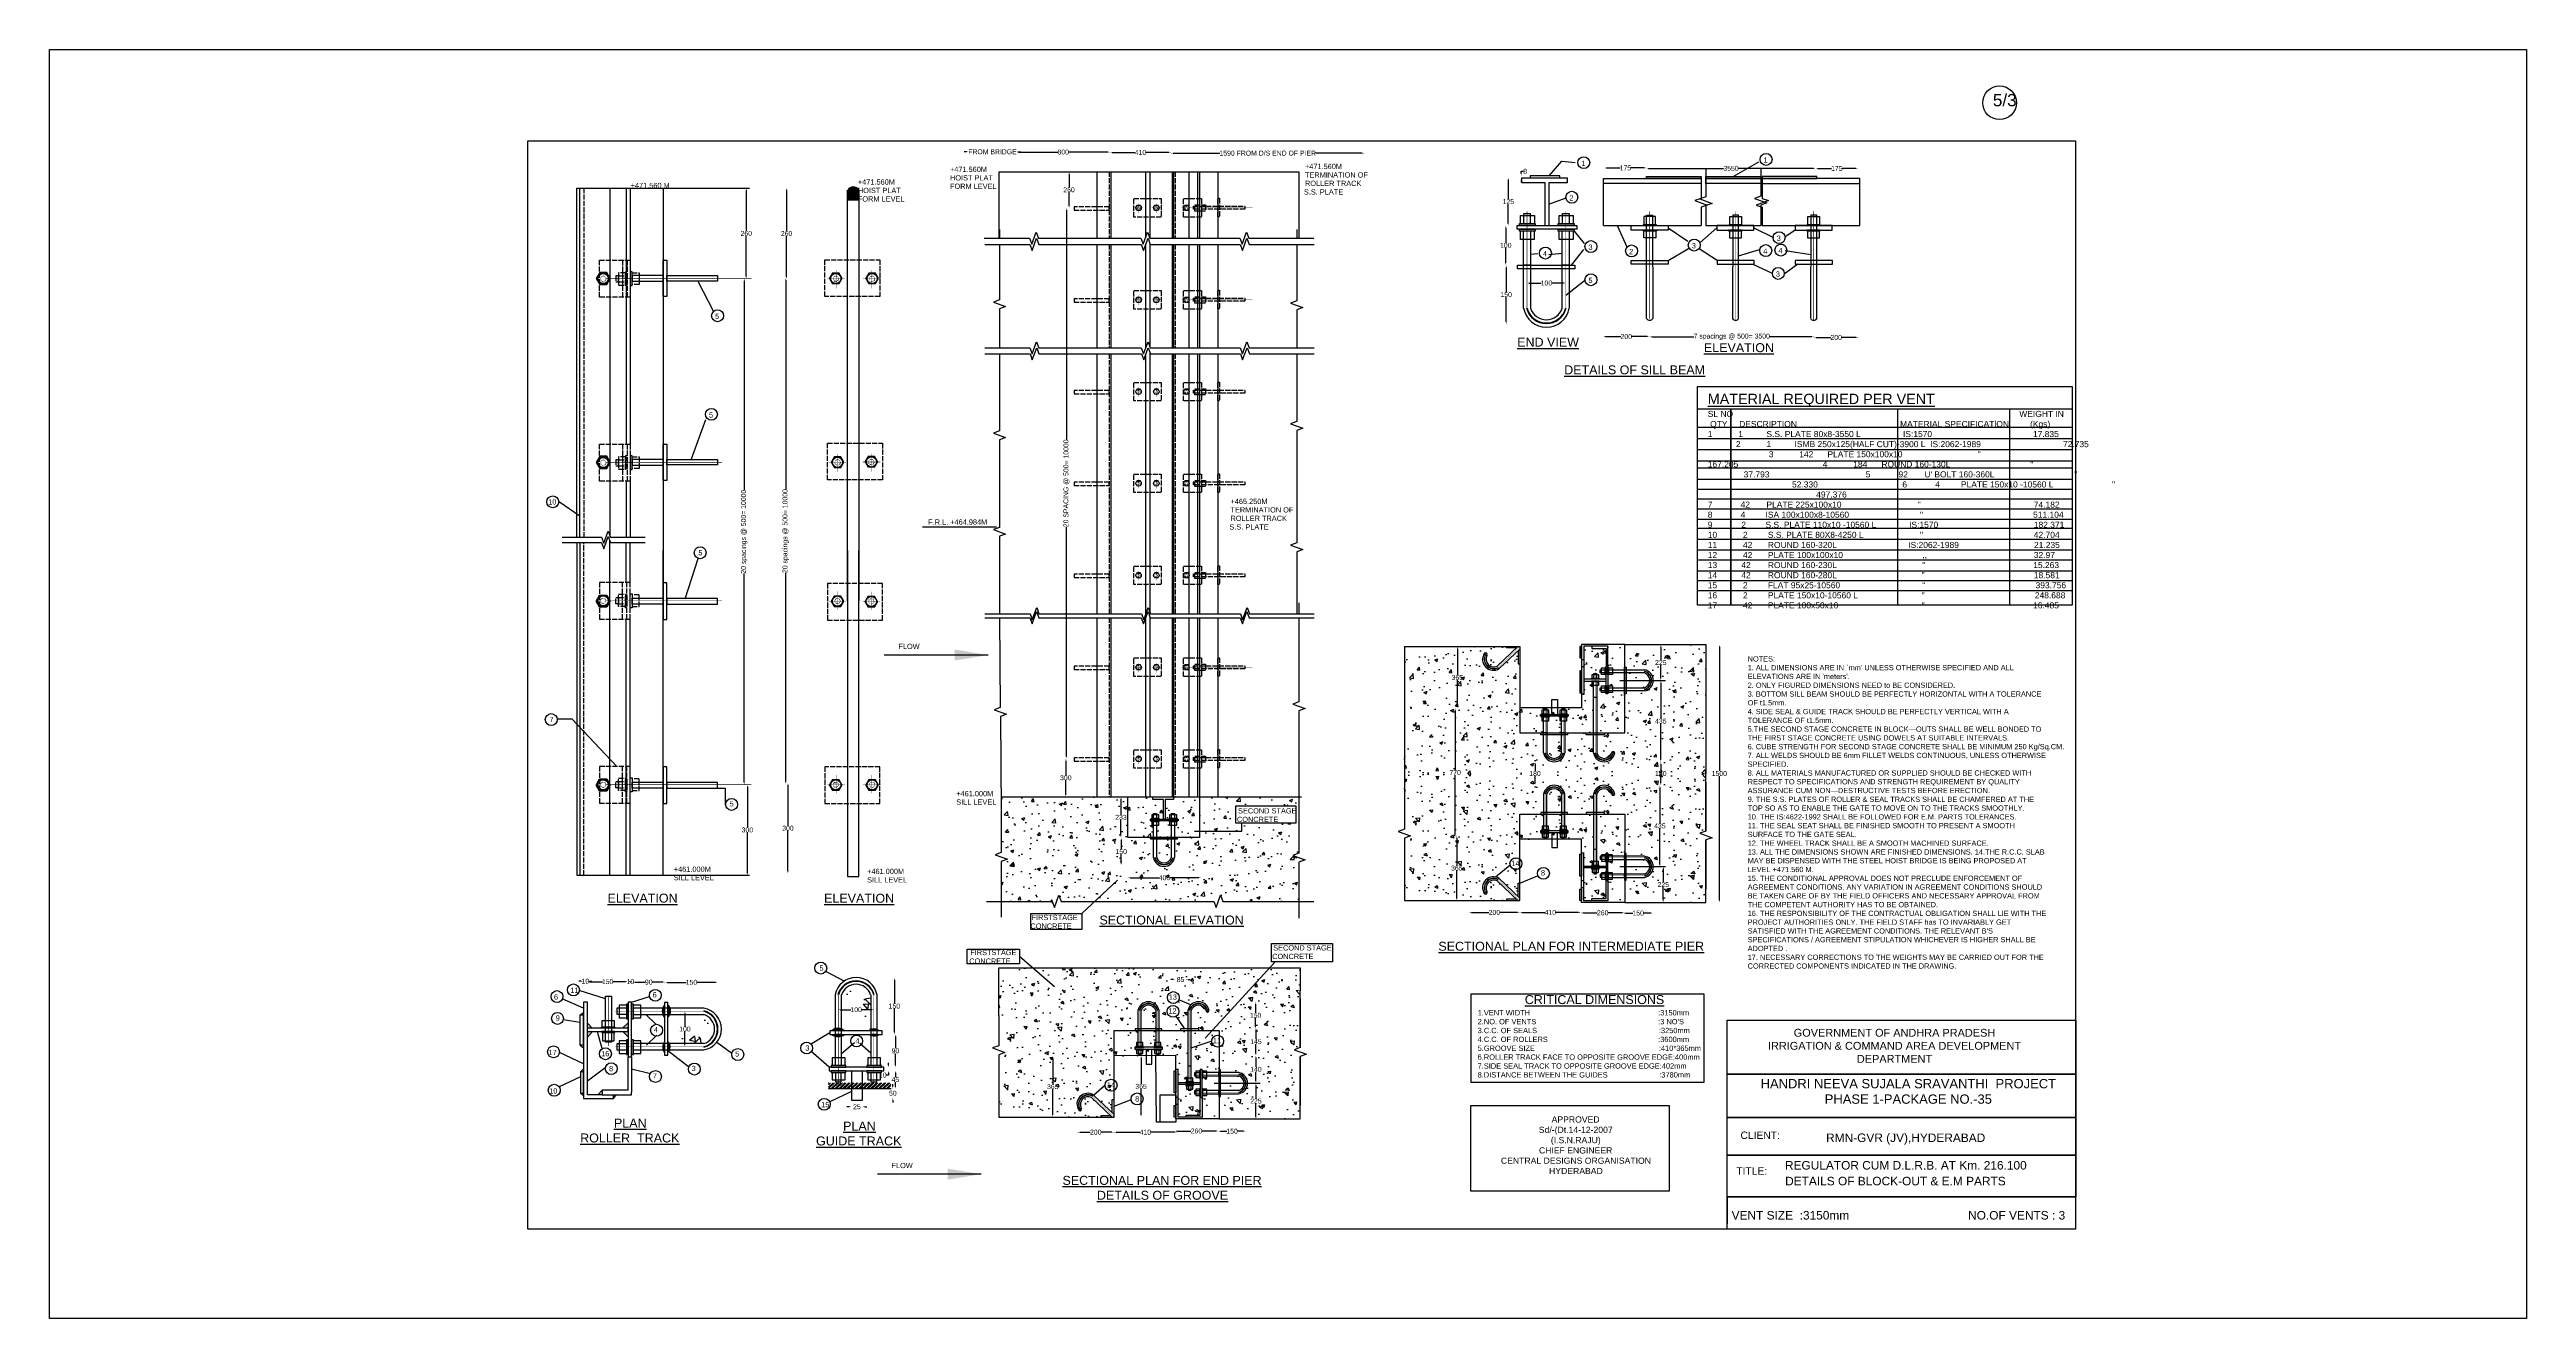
# Model space of a CAD drawing. Header units: metres. Extents: x 9074 to 14616, y 1632 to 4470.
import ezdxf

# ---------------------------------------------------------------- set-up
doc = ezdxf.new("R2010")
doc.units = ezdxf.units.M
doc.header["$MEASUREMENT"] = 0
doc.linetypes.add('ACAD_ISO02W100', pattern=[15, 12, -3])
doc.layers.add('DRAWING', color=7, linetype='Continuous')
doc.styles.get("Standard").update_dxf_attribs({"font": 'ARIAL_1.TTF'})
doc.dimstyles.get("Standard").update_dxf_attribs({"dimtxt": 11, "dimasz": 5, "dimexe": 0.18, "dimexo": 0.0625, "dimgap": 0.09, "dimtad": 0, "dimtih": 1, "dimtoh": 1, "dimdec": 0, "dimzin": 0, "dimdsep": 46, "dimtxsty": 'Standard', "dimcen": 0, "dimse1": 1, "dimse2": 1, "dimadec": 0, "dimazin": 0, "dimtfac": 1, "dimtdec": 0, "dimtofl": 0, "dimtmove": 0, "dimatfit": 3, "dimfxl": 0, "dimtolj": 1, "dimtzin": 0, "dimarcsym": 0})
picture_1 = doc.add_image_def('image1.jpg', size_in_pixel=(7220, 3698))
pattern_1 = [(50, (0, 0), (71.72602, -6.27521), [7.5, -82.5]), (355, (0, 0), (-13.87513, 75.2192), [6, -66]), (100.4514, (5.98, -0.52), (57.85094, 68.94395), [6.374, -70.1142]), (46.1842, (0, 20), (106.7241, -16.5519), [11.25, -123.75]), (96.6356, (8.89, 18.62), (93.4663, 97.4118), [9.561, -105.1713]), (351.1842, (0, 20), (93.4662, 97.4119), [9, -99]), (21, (10, 15), (59.6907, -40.2619), [7.5, -82.5]), (326, (10, 15), (24.33153, 72.515), [6, -66]), (71.4514, (14.974, 11.645), (84.02226, 32.25305), [6.374, -70.1142]), (37.5, (0, 0), (1.215986, 33.289385), [0, -65.2, 0, -67, 0, -66.25]), (7.5, (0, 0), (26.30695, 39.44117), [0, -38.2, 0, -63.7, 0, -25.25]), (327.5, (-22.3, 0), (53.382244, -2.255487), [0, -25, 0, -78, 0, -103.5]), (317.5, (-32.3, 0), (58.31862, 10.0105), [0, -32.5, 0, -51.8, 0, -73.5])]
pattern_2 = [(310, (0, 5701.14), (71.72602, 6.27521), [7.5, -82.5]), (5, (0, 5701.14), (-13.87513, -75.2192), [6, -66]), (259.5486, (5.98, 5701.665), (57.85094, -68.94395), [6.374, -70.1142]), (313.8158, (0, 5681.14), (106.7241, 16.5519), [11.25, -123.75]), (263.3644, (8.89, 5682.52), (93.4663, -97.4118), [9.561, -105.1713]), (8.8158, (0, 5681.14), (93.4662, -97.4119), [9, -99]), (339, (10, 5686.14), (59.6907, 40.2619), [7.5, -82.5]), (34, (10, 5686.14), (24.33153, -72.515), [6, -66]), (288.5486, (14.974, 5689.5), (84.02226, -32.25305), [6.374, -70.1142]), (322.5, (0, 5701.142), (1.215986, -33.289385), [0, -65.2, 0, -67, 0, -66.25]), (352.5, (0, 5701.142), (26.30695, -39.44117), [0, -38.2, 0, -63.7, 0, -25.25]), (32.5, (-22.3, 5701.142), (53.382244, 2.255487), [0, -25, 0, -78, 0, -103.5]), (42.5, (-32.3, 5701.14), (58.31862, -10.0105), [0, -32.5, 0, -51.8, 0, -73.5])]
pattern_3 = [(310, (-907.65, 5216.82), (71.72602, 6.27521), [7.5, -82.5]), (5, (-907.65, 5216.82), (-13.87513, -75.2192), [6, -66]), (259.5486, (-901.675, 5217.345), (57.85094, -68.94395), [6.374, -70.1142]), (313.8158, (-907.65, 5196.82), (106.7241, 16.5519), [11.25, -123.75]), (263.3644, (-898.76, 5198.2), (93.4663, -97.4118), [9.561, -105.1713]), (8.8158, (-907.65, 5196.82), (93.4662, -97.4119), [9, -99]), (339, (-897.65, 5201.82), (59.6907, 40.2619), [7.5, -82.5]), (34, (-897.65, 5201.82), (24.33153, -72.515), [6, -66]), (288.5486, (-892.68, 5205.18), (84.02226, -32.25305), [6.374, -70.1142]), (322.5, (-907.652, 5216.822), (1.215986, -33.289385), [0, -65.2, 0, -67, 0, -66.25]), (352.5, (-907.652, 5216.822), (26.30695, -39.44117), [0, -38.2, 0, -63.7, 0, -25.25]), (32.5, (-929.952, 5216.822), (53.382244, 2.255487), [0, -25, 0, -78, 0, -103.5]), (42.5, (-939.95, 5216.82), (58.31862, -10.0105), [0, -32.5, 0, -51.8, 0, -73.5])]

# ---------------------------------------------------------------- blocks, each defined once
blk = doc.blocks.new('*D9')
at = {"layer": 'Defpoints', "color": 0, "transparency": 16777216}
for p in [(10631.8, 4160.2), (10632.6, 4160.2), (10631.8, 3957.6)]:
    blk.add_point(p, dxfattribs=at)
at = {"layer": 'DRAWING', "color": 0, "lineweight": -2, "transparency": 16777216}
for p, q in [((10632.6, 4155.2), (10632.6, 4064.6)), ((10632.6, 3962.6), (10632.6, 4053.2))]:
    blk.add_line(p, q, dxfattribs=at)
at = {"layer": 'DRAWING', "color": 0, "transparency": 16777216}
for points in [[(10631.7, 4155.2), (10633.4, 4155.2), (10632.6, 4160.2)], [(10631.7, 3962.6), (10633.4, 3962.6), (10632.6, 3957.6)]]:
    blk.add_solid(points, dxfattribs=at)
at = {"layer": 'DRAWING', "color": 0, "transparency": 16777216, "insert": (10632.6, 4058.9), "char_height": 11, "attachment_point": 5}
blk.add_mtext('\\A1;260', dxfattribs=at)
blk = doc.blocks.new('*D10')
at = {"layer": 'Defpoints', "color": 0, "transparency": 16777216}
for p in [(10721.7, 4160.8), (10721.2, 3956.5), (10722.7, 3956.5)]:
    blk.add_point(p, dxfattribs=at)
at = {"layer": 'DRAWING', "color": 0, "lineweight": -2, "transparency": 16777216}
for p, q in [((10722.7, 4155.8), (10722.7, 4064.3)), ((10722.7, 3961.5), (10722.7, 4052.9))]:
    blk.add_line(p, q, dxfattribs=at)
at = {"layer": 'DRAWING', "color": 0, "transparency": 16777216}
for points in [[(10721.9, 4155.8), (10723.6, 4155.8), (10722.7, 4160.8)], [(10721.9, 3961.5), (10723.6, 3961.5), (10722.7, 3956.5)]]:
    blk.add_solid(points, dxfattribs=at)
at = {"layer": 'DRAWING', "color": 0, "transparency": 16777216, "insert": (10722.7, 4058.6), "char_height": 11, "attachment_point": 5}
blk.add_mtext('\\A1;260', dxfattribs=at)
blk = doc.blocks.new('*D11')
at = {"layer": 'Defpoints', "color": 0, "transparency": 16777216}
for p in [(10632.6, 3957.6), (10628, 2825.6), (10632.6, 2825.6)]:
    blk.add_point(p, dxfattribs=at)
at = {"layer": 'DRAWING', "color": 0, "lineweight": -2, "transparency": 16777216}
for p, q in [((10628, 3952.6), (10628, 3485)), ((10628, 2830.6), (10628, 3298.2))]:
    blk.add_line(p, q, dxfattribs=at)
at = {"layer": 'DRAWING', "color": 0, "transparency": 16777216}
for points in [[(10627.1, 3952.6), (10628.8, 3952.6), (10628, 3957.6)], [(10627.1, 2830.6), (10628.8, 2830.6), (10628, 2825.6)]]:
    blk.add_solid(points, dxfattribs=at)
at = {"layer": 'DRAWING', "color": 0, "transparency": 16777216, "insert": (10628, 3391.6), "char_height": 11, "attachment_point": 5, "rotation": 90}
blk.add_mtext('\\A1;20 spacings @ 500= 10000', dxfattribs=at)
blk = doc.blocks.new('*D12')
at = {"layer": 'Defpoints', "color": 0, "transparency": 16777216}
for p in [(10725.4, 3959), (10720.8, 2827), (10725.4, 2827)]:
    blk.add_point(p, dxfattribs=at)
at = {"layer": 'DRAWING', "color": 0, "lineweight": -2, "transparency": 16777216}
for p, q in [((10720.8, 3954), (10720.8, 3486.4)), ((10720.8, 2832), (10720.8, 3299.6))]:
    blk.add_line(p, q, dxfattribs=at)
at = {"layer": 'DRAWING', "color": 0, "transparency": 16777216}
for points in [[(10720, 3954), (10721.6, 3954), (10720.8, 3959)], [(10720, 2832), (10721.6, 2832), (10720.8, 2827)]]:
    blk.add_solid(points, dxfattribs=at)
at = {"layer": 'DRAWING', "color": 0, "transparency": 16777216, "insert": (10720.8, 3393), "char_height": 11, "attachment_point": 5, "rotation": 90}
blk.add_mtext('\\A1;20 spacings @ 500= 10000', dxfattribs=at)
blk = doc.blocks.new('*D13')
at = {"layer": 'Defpoints', "color": 0, "transparency": 16777216}
for p in [(10628, 2825.6), (10628, 2623), (10635, 2623)]:
    blk.add_point(p, dxfattribs=at)
at = {"layer": 'DRAWING', "color": 0, "lineweight": -2, "transparency": 16777216}
for p, q in [((10635, 2820.6), (10635, 2730)), ((10635, 2628), (10635, 2718.6))]:
    blk.add_line(p, q, dxfattribs=at)
at = {"layer": 'DRAWING', "color": 0, "transparency": 16777216}
for points in [[(10634.1, 2820.6), (10635.8, 2820.6), (10635, 2825.6)], [(10634.1, 2628), (10635.8, 2628), (10635, 2623)]]:
    blk.add_solid(points, dxfattribs=at)
at = {"layer": 'DRAWING', "color": 0, "transparency": 16777216, "insert": (10635, 2724.3), "char_height": 11, "attachment_point": 5}
blk.add_mtext('\\A1;300', dxfattribs=at)
blk = doc.blocks.new('*D14')
at = {"layer": 'Defpoints', "color": 0, "transparency": 16777216}
for p in [(10718.8, 2829.5), (10718.8, 2626.9), (10725.8, 2626.9)]:
    blk.add_point(p, dxfattribs=at)
at = {"layer": 'DRAWING', "color": 0, "lineweight": -2, "transparency": 16777216}
for p, q in [((10725.8, 2824.5), (10725.8, 2733.9)), ((10725.8, 2631.9), (10725.8, 2722.5))]:
    blk.add_line(p, q, dxfattribs=at)
at = {"layer": 'DRAWING', "color": 0, "transparency": 16777216}
for points in [[(10725, 2824.5), (10726.6, 2824.5), (10725.8, 2829.5)], [(10725, 2631.9), (10726.6, 2631.9), (10725.8, 2626.9)]]:
    blk.add_solid(points, dxfattribs=at)
at = {"layer": 'DRAWING', "color": 0, "transparency": 16777216, "insert": (10725.8, 2728.2), "char_height": 11, "attachment_point": 5}
blk.add_mtext('\\A1;300', dxfattribs=at)
blk = doc.blocks.new('*D15')
at = {"layer": 'Defpoints', "color": 0, "transparency": 16777216}
for p in [(11130.1, 4225), (11236.9, 4241.5), (11236.9, 4224.7)]:
    blk.add_point(p, dxfattribs=at)
at = {"layer": 'DRAWING', "color": 0, "lineweight": -2, "transparency": 16777216}
for p, q in [((11125.1, 4241.5), (11120.1, 4241.5)), ((11241.9, 4241.5), (11246.9, 4241.5))]:
    blk.add_line(p, q, dxfattribs=at)
at = {"layer": 'DRAWING', "color": 0, "transparency": 16777216}
for points in [[(11125.1, 4242.3), (11125.1, 4240.7), (11130.1, 4241.5)], [(11241.9, 4242.3), (11241.9, 4240.7), (11236.9, 4241.5)]]:
    blk.add_solid(points, dxfattribs=at)
at = {"layer": 'DRAWING', "color": 0, "transparency": 16777216, "insert": (11183.5, 4241.5), "char_height": 11, "attachment_point": 5}
blk.add_mtext('\\A1;FROM BRIDGE', dxfattribs=at)
blk = doc.blocks.new('*D16')
at = {"layer": 'Defpoints', "color": 0, "transparency": 16777216}
for p in [(11236.9, 4241.5), (11446.5, 4243.8), (11446.5, 4240.9)]:
    blk.add_point(p, dxfattribs=at)
at = {"layer": 'DRAWING', "color": 0, "lineweight": -2, "transparency": 16777216}
for p, q in [((11241.9, 4240.9), (11329.5, 4240.9)), ((11441.5, 4240.9), (11353.9, 4240.9))]:
    blk.add_line(p, q, dxfattribs=at)
at = {"layer": 'DRAWING', "color": 0, "transparency": 16777216}
for points in [[(11241.9, 4241.7), (11241.9, 4240), (11236.9, 4240.9)], [(11441.5, 4241.7), (11441.5, 4240), (11446.5, 4240.9)]]:
    blk.add_solid(points, dxfattribs=at)
at = {"layer": 'DRAWING', "color": 0, "transparency": 16777216, "insert": (11341.7, 4240.9), "char_height": 11, "attachment_point": 5}
blk.add_mtext('\\A1;800', dxfattribs=at)
blk = doc.blocks.new('*D17')
at = {"layer": 'Defpoints', "color": 0, "transparency": 16777216}
for p in [(11446.5, 4240.9), (11583, 4241.9), (11583, 4239.9)]:
    blk.add_point(p, dxfattribs=at)
at = {"layer": 'DRAWING', "color": 0, "lineweight": -2, "transparency": 16777216}
for p, q in [((11451.5, 4239.9), (11502.3, 4239.9)), ((11578, 4239.9), (11527.2, 4239.9))]:
    blk.add_line(p, q, dxfattribs=at)
at = {"layer": 'DRAWING', "color": 0, "transparency": 16777216}
for points in [[(11451.5, 4240.7), (11451.5, 4239.1), (11446.5, 4239.9)], [(11578, 4240.7), (11578, 4239.1), (11583, 4239.9)]]:
    blk.add_solid(points, dxfattribs=at)
at = {"layer": 'DRAWING', "color": 0, "transparency": 16777216, "insert": (11514.7, 4239.9), "char_height": 11, "attachment_point": 5}
blk.add_mtext('\\A1;410', dxfattribs=at)
blk = doc.blocks.new('*D18')
at = {"layer": 'Defpoints', "color": 0, "transparency": 16777216}
for p in [(11583, 4239.9), (12015.7, 4238.4), (12015.7, 4238.4)]:
    blk.add_point(p, dxfattribs=at)
at = {"layer": 'DRAWING', "color": 0, "lineweight": -2, "transparency": 16777216}
for p, q in [((11588, 4238.4), (11692.2, 4238.4)), ((12010.7, 4238.4), (11906.5, 4238.4))]:
    blk.add_line(p, q, dxfattribs=at)
at = {"layer": 'DRAWING', "color": 0, "transparency": 16777216}
for points in [[(11588, 4239.2), (11588, 4237.6), (11583, 4238.4)], [(12010.7, 4239.2), (12010.7, 4237.6), (12015.7, 4238.4)]]:
    blk.add_solid(points, dxfattribs=at)
at = {"layer": 'DRAWING', "color": 0, "transparency": 16777216, "insert": (11799.3, 4238.4), "char_height": 11, "attachment_point": 5}
blk.add_mtext('\\A1;1590 FROM D/S END OF PIER ', dxfattribs=at)
blk = doc.blocks.new('*D19')
at = {"layer": 'Defpoints', "color": 0, "transparency": 16777216}
for p in [(11354.8, 4196.8), (11354.8, 4196.8), (11354.8, 4115.9)]:
    blk.add_point(p, dxfattribs=at)
at = {"layer": 'DRAWING', "color": 0, "lineweight": -2, "transparency": 16777216}
for p, q in [((11354.8, 4191.8), (11354.8, 4162.1)), ((11354.8, 4120.9), (11354.8, 4150.7))]:
    blk.add_line(p, q, dxfattribs=at)
at = {"layer": 'DRAWING', "color": 0, "transparency": 16777216}
for points in [[(11354, 4191.8), (11355.6, 4191.8), (11354.8, 4196.8)], [(11354, 4120.9), (11355.6, 4120.9), (11354.8, 4115.9)]]:
    blk.add_solid(points, dxfattribs=at)
at = {"layer": 'DRAWING', "color": 0, "transparency": 16777216, "insert": (11354.8, 4156.4), "char_height": 11, "attachment_point": 5}
blk.add_mtext('\\A1;260', dxfattribs=at)
blk = doc.blocks.new('*D20')
at = {"layer": 'Defpoints', "color": 0, "transparency": 16777216}
for p in [(11354.8, 4115.9), (11348.9, 2883.7), (11358.5, 2883.7)]:
    blk.add_point(p, dxfattribs=at)
at = {"layer": 'DRAWING', "color": 0, "lineweight": -2, "transparency": 16777216}
for p, q in [((11348.9, 4110.9), (11348.9, 3597.4)), ((11348.9, 2888.7), (11348.9, 3402.2))]:
    blk.add_line(p, q, dxfattribs=at)
at = {"layer": 'DRAWING', "color": 0, "transparency": 16777216}
for points in [[(11348.1, 4110.9), (11349.8, 4110.9), (11348.9, 4115.9)], [(11348.1, 2888.7), (11349.8, 2888.7), (11348.9, 2883.7)]]:
    blk.add_solid(points, dxfattribs=at)
at = {"layer": 'DRAWING', "color": 0, "transparency": 16777216, "insert": (11348.9, 3499.8), "char_height": 11, "attachment_point": 5, "rotation": 90}
blk.add_mtext('\\A1;20 SPACING @ 500= 10000', dxfattribs=at)
blk = doc.blocks.new('*D21')
at = {"layer": 'Defpoints', "color": 0, "transparency": 16777216}
for p in [(11348.9, 2883.7), (11347.5, 2798.2), (11348.9, 2798.2)]:
    blk.add_point(p, dxfattribs=at)
at = {"layer": 'DRAWING', "color": 0, "lineweight": -2, "transparency": 16777216}
for p, q in [((11347.5, 2878.7), (11347.5, 2846.7)), ((11347.5, 2803.2), (11347.5, 2835.2))]:
    blk.add_line(p, q, dxfattribs=at)
at = {"layer": 'DRAWING', "color": 0, "transparency": 16777216}
for points in [[(11346.7, 2878.7), (11348.4, 2878.7), (11347.5, 2883.7)], [(11346.7, 2803.2), (11348.4, 2803.2), (11347.5, 2798.2)]]:
    blk.add_solid(points, dxfattribs=at)
at = {"layer": 'DRAWING', "color": 0, "transparency": 16777216, "insert": (11347.5, 2841), "char_height": 11, "attachment_point": 5}
blk.add_mtext('\\A1;300', dxfattribs=at)
blk = doc.blocks.new('*D22')
at = {"layer": 'Defpoints', "color": 0, "transparency": 16777216}
for p in [(11471, 2798.2), (11471, 2798.2), (11471, 2707)]:
    blk.add_point(p, dxfattribs=at)
at = {"layer": 'DRAWING', "color": 0, "lineweight": -2, "transparency": 16777216}
for p, q in [((11471, 2793.2), (11471, 2758.3)), ((11471, 2712), (11471, 2746.9))]:
    blk.add_line(p, q, dxfattribs=at)
at = {"layer": 'DRAWING', "color": 0, "transparency": 16777216}
for points in [[(11470.2, 2793.2), (11471.9, 2793.2), (11471, 2798.2)], [(11470.2, 2712), (11471.9, 2712), (11471, 2707)]]:
    blk.add_solid(points, dxfattribs=at)
at = {"layer": 'DRAWING', "color": 0, "transparency": 16777216, "insert": (11471, 2752.6), "char_height": 11, "attachment_point": 5}
blk.add_mtext('\\A1;233', dxfattribs=at)
blk = doc.blocks.new('*D23')
at = {"layer": 'Defpoints', "color": 0, "transparency": 16777216}
for p in [(11471, 2707), (11471.6, 2645.1), (11471.6, 2645.1)]:
    blk.add_point(p, dxfattribs=at)
at = {"layer": 'DRAWING', "color": 0, "lineweight": -2, "transparency": 16777216}
for p, q in [((11471.6, 2702), (11471.6, 2681.7)), ((11471.6, 2650.1), (11471.6, 2670.3))]:
    blk.add_line(p, q, dxfattribs=at)
at = {"layer": 'DRAWING', "color": 0, "transparency": 16777216}
for points in [[(11470.8, 2702), (11472.4, 2702), (11471.6, 2707)], [(11470.8, 2650.1), (11472.4, 2650.1), (11471.6, 2645.1)]]:
    blk.add_solid(points, dxfattribs=at)
at = {"layer": 'DRAWING', "color": 0, "transparency": 16777216, "insert": (11471.6, 2676), "char_height": 11, "attachment_point": 5}
blk.add_mtext('\\A1;150', dxfattribs=at)
blk = doc.blocks.new('*D24')
at = {"layer": 'Defpoints', "color": 0, "transparency": 16777216}
for p in [(11486.2, 2619.7), (11650.2, 2619.3), (11650.2, 2617.4)]:
    blk.add_point(p, dxfattribs=at)
at = {"layer": 'DRAWING', "color": 0, "lineweight": -2, "transparency": 16777216}
for p, q in [((11491.2, 2617.4), (11555.8, 2617.4)), ((11645.2, 2617.4), (11580.7, 2617.4))]:
    blk.add_line(p, q, dxfattribs=at)
at = {"layer": 'DRAWING', "color": 0, "transparency": 16777216}
for points in [[(11491.2, 2618.2), (11491.2, 2616.6), (11486.2, 2617.4)], [(11645.2, 2618.2), (11645.2, 2616.6), (11650.2, 2617.4)]]:
    blk.add_solid(points, dxfattribs=at)
at = {"layer": 'DRAWING', "color": 0, "transparency": 16777216, "insert": (11568.2, 2617.4), "char_height": 11, "attachment_point": 5}
blk.add_mtext('\\A1;400', dxfattribs=at)
blk = doc.blocks.new('*D25')
at = {"layer": 'Defpoints', "color": 0, "transparency": 16777216}
for p in [(12366.6, 4187.8), (12368.2, 4187.8), (12368.2, 4183.6)]:
    blk.add_point(p, dxfattribs=at)
at = {"layer": 'DRAWING', "color": 0, "lineweight": -2, "transparency": 16777216}
for p, q in [((12366.6, 4192.8), (12366.6, 4197.8)), ((12366.6, 4197.8), (12371.6, 4197.8)), ((12366.6, 4178.6), (12366.6, 4173.6))]:
    blk.add_line(p, q, dxfattribs=at)
at = {"layer": 'DRAWING', "color": 0, "transparency": 16777216}
for points in [[(12365.8, 4192.8), (12367.4, 4192.8), (12366.6, 4187.8)], [(12365.8, 4178.6), (12367.4, 4178.6), (12366.6, 4183.6)]]:
    blk.add_solid(points, dxfattribs=at)
at = {"layer": 'DRAWING', "color": 0, "transparency": 16777216, "insert": (12375.3, 4197.8), "char_height": 11, "attachment_point": 5}
blk.add_mtext('\\A1;8', dxfattribs=at)
blk = doc.blocks.new('*D26')
at = {"layer": 'Defpoints', "color": 0, "transparency": 16777216}
for p in [(12366.6, 4183.6), (12337.6, 4076.3), (12357.3, 4076.3)]:
    blk.add_point(p, dxfattribs=at)
at = {"layer": 'DRAWING', "color": 0, "lineweight": -2, "transparency": 16777216}
for p, q in [((12337.6, 4178.6), (12337.6, 4135.7)), ((12337.6, 4081.3), (12337.6, 4124.2))]:
    blk.add_line(p, q, dxfattribs=at)
at = {"layer": 'DRAWING', "color": 0, "transparency": 16777216}
for points in [[(12336.8, 4178.6), (12338.4, 4178.6), (12337.6, 4183.6)], [(12336.8, 4081.3), (12338.4, 4081.3), (12337.6, 4076.3)]]:
    blk.add_solid(points, dxfattribs=at)
at = {"layer": 'DRAWING', "color": 0, "transparency": 16777216, "insert": (12337.6, 4130), "char_height": 11, "attachment_point": 5}
blk.add_mtext('\\A1;125', dxfattribs=at)
blk = doc.blocks.new('*D27')
at = {"layer": 'Defpoints', "color": 0, "transparency": 16777216}
for p in [(12337.6, 4076.3), (12331.9, 3987.9), (12340.6, 3987.9)]:
    blk.add_point(p, dxfattribs=at)
at = {"layer": 'DRAWING', "color": 0, "lineweight": -2, "transparency": 16777216}
for p, q in [((12331.9, 4071.3), (12331.9, 4037.8)), ((12331.9, 3992.9), (12331.9, 4026.4))]:
    blk.add_line(p, q, dxfattribs=at)
at = {"layer": 'DRAWING', "color": 0, "transparency": 16777216}
for points in [[(12331.1, 4071.3), (12332.7, 4071.3), (12331.9, 4076.3)], [(12331.1, 3992.9), (12332.7, 3992.9), (12331.9, 3987.9)]]:
    blk.add_solid(points, dxfattribs=at)
at = {"layer": 'DRAWING', "color": 0, "transparency": 16777216, "insert": (12331.9, 4032.1), "char_height": 11, "attachment_point": 5}
blk.add_mtext('\\A1;100', dxfattribs=at)
blk = doc.blocks.new('*D28')
at = {"layer": 'Defpoints', "color": 0, "transparency": 16777216}
for p in [(12331.9, 3987.9), (12332.9, 3856.1), (12342.9, 3856.1)]:
    blk.add_point(p, dxfattribs=at)
at = {"layer": 'DRAWING', "color": 0, "lineweight": -2, "transparency": 16777216}
for p, q in [((12332.9, 3982.9), (12332.9, 3927.7)), ((12332.9, 3861.1), (12332.9, 3916.3))]:
    blk.add_line(p, q, dxfattribs=at)
at = {"layer": 'DRAWING', "color": 0, "transparency": 16777216}
for points in [[(12332.1, 3982.9), (12333.7, 3982.9), (12332.9, 3987.9)], [(12332.1, 3861.1), (12333.7, 3861.1), (12332.9, 3856.1)]]:
    blk.add_solid(points, dxfattribs=at)
at = {"layer": 'DRAWING', "color": 0, "transparency": 16777216, "insert": (12332.9, 3922), "char_height": 11, "attachment_point": 5}
blk.add_mtext('\\A1;150', dxfattribs=at)
blk = doc.blocks.new('*D29')
at = {"layer": 'Defpoints', "color": 0, "transparency": 16777216}
for p in [(12379.5, 3949.3), (12466.3, 3949.3), (12466.3, 3947.9)]:
    blk.add_point(p, dxfattribs=at)
at = {"layer": 'DRAWING', "color": 0, "lineweight": -2, "transparency": 16777216}
for p, q in [((12384.5, 3947.9), (12411.2, 3947.9)), ((12461.3, 3947.9), (12434.6, 3947.9))]:
    blk.add_line(p, q, dxfattribs=at)
at = {"layer": 'DRAWING', "color": 0, "transparency": 16777216}
for points in [[(12384.5, 3948.8), (12384.5, 3947.1), (12379.5, 3947.9)], [(12461.3, 3948.8), (12461.3, 3947.1), (12466.3, 3947.9)]]:
    blk.add_solid(points, dxfattribs=at)
at = {"layer": 'DRAWING', "color": 0, "transparency": 16777216, "insert": (12422.9, 3947.9), "char_height": 11, "attachment_point": 5}
blk.add_mtext('\\A1;100', dxfattribs=at)
blk = doc.blocks.new('*D30')
at = {"layer": 'Defpoints', "color": 0, "transparency": 16777216}
for p in [(12552.6, 4205), (12646.6, 4205.7), (12646.6, 4205.3)]:
    blk.add_point(p, dxfattribs=at)
at = {"layer": 'DRAWING', "color": 0, "lineweight": -2, "transparency": 16777216}
for p, q in [((12557.6, 4205.3), (12587.8, 4205.3)), ((12641.6, 4205.3), (12611.3, 4205.3))]:
    blk.add_line(p, q, dxfattribs=at)
at = {"layer": 'DRAWING', "color": 0, "transparency": 16777216}
for points in [[(12557.6, 4206.1), (12557.6, 4204.4), (12552.6, 4205.3)], [(12641.6, 4206.1), (12641.6, 4204.4), (12646.6, 4205.3)]]:
    blk.add_solid(points, dxfattribs=at)
at = {"layer": 'DRAWING', "color": 0, "transparency": 16777216, "insert": (12599.6, 4205.3), "char_height": 11, "attachment_point": 5}
blk.add_mtext('\\A1;175', dxfattribs=at)
blk = doc.blocks.new('*D31')
at = {"layer": 'Defpoints', "color": 0, "transparency": 16777216}
for p in [(12646.6, 4205.3), (13025.3, 4204.8), (13025.3, 4204.4)]:
    blk.add_point(p, dxfattribs=at)
at = {"layer": 'DRAWING', "color": 0, "lineweight": -2, "transparency": 16777216}
for p, q in [((12651.6, 4204.4), (12819.4, 4204.4)), ((13020.3, 4204.4), (12852.4, 4204.4))]:
    blk.add_line(p, q, dxfattribs=at)
at = {"layer": 'DRAWING', "color": 0, "transparency": 16777216}
for points in [[(12651.6, 4205.2), (12651.6, 4203.6), (12646.6, 4204.4)], [(13020.3, 4205.2), (13020.3, 4203.6), (13025.3, 4204.4)]]:
    blk.add_solid(points, dxfattribs=at)
at = {"layer": 'DRAWING', "color": 0, "transparency": 16777216, "insert": (12835.9, 4204.4), "char_height": 11, "attachment_point": 5}
blk.add_mtext('\\A1;3550', dxfattribs=at)
blk = doc.blocks.new('*D32')
at = {"layer": 'Defpoints', "color": 0, "transparency": 16777216}
for p in [(13025.3, 4204.4), (13120.2, 4204.8), (13120.2, 4204)]:
    blk.add_point(p, dxfattribs=at)
at = {"layer": 'DRAWING', "color": 0, "lineweight": -2, "transparency": 16777216}
for p, q in [((13030.3, 4204), (13061, 4204)), ((13115.2, 4204), (13084.5, 4204))]:
    blk.add_line(p, q, dxfattribs=at)
at = {"layer": 'DRAWING', "color": 0, "transparency": 16777216}
for points in [[(13030.3, 4204.8), (13030.3, 4203.2), (13025.3, 4204)], [(13115.2, 4204.8), (13115.2, 4203.2), (13120.2, 4204)]]:
    blk.add_solid(points, dxfattribs=at)
at = {"layer": 'DRAWING', "color": 0, "transparency": 16777216, "insert": (13072.7, 4204), "char_height": 11, "attachment_point": 5}
blk.add_mtext('\\A1;175', dxfattribs=at)
blk = doc.blocks.new('*D33')
at = {"layer": 'Defpoints', "color": 0, "transparency": 16777216}
for p in [(12549.9, 3825.9), (12653.4, 3828), (12653.4, 3827.6)]:
    blk.add_point(p, dxfattribs=at)
at = {"layer": 'DRAWING', "color": 0, "lineweight": -2, "transparency": 16777216}
for p, q in [((12554.9, 3828), (12589.3, 3828)), ((12648.4, 3828), (12614, 3828))]:
    blk.add_line(p, q, dxfattribs=at)
at = {"layer": 'DRAWING', "color": 0, "transparency": 16777216}
for points in [[(12554.9, 3828.8), (12554.9, 3827.2), (12549.9, 3828)], [(12648.4, 3828.8), (12648.4, 3827.2), (12653.4, 3828)]]:
    blk.add_solid(points, dxfattribs=at)
at = {"layer": 'DRAWING', "color": 0, "transparency": 16777216, "insert": (12601.6, 3828), "char_height": 11, "attachment_point": 5}
blk.add_mtext('\\A1;200', dxfattribs=at)
blk = doc.blocks.new('*D34')
at = {"layer": 'Defpoints', "color": 0, "transparency": 16777216}
for p in [(12653.4, 3827.6), (13021.6, 3827.5), (13021.6, 3826.1)]:
    blk.add_point(p, dxfattribs=at)
at = {"layer": 'DRAWING', "color": 0, "lineweight": -2, "transparency": 16777216}
for p, q in [((12658.4, 3827.5), (12752.8, 3827.5)), ((13016.6, 3827.5), (12922.2, 3827.5))]:
    blk.add_line(p, q, dxfattribs=at)
at = {"layer": 'DRAWING', "color": 0, "transparency": 16777216}
for points in [[(12658.4, 3828.3), (12658.4, 3826.6), (12653.4, 3827.5)], [(13016.6, 3828.3), (13016.6, 3826.6), (13021.6, 3827.5)]]:
    blk.add_solid(points, dxfattribs=at)
at = {"layer": 'DRAWING', "color": 0, "transparency": 16777216, "insert": (12837.5, 3827.5), "char_height": 11, "attachment_point": 5}
blk.add_mtext('\\A1;7 spacings @ 500= 3500', dxfattribs=at)
blk = doc.blocks.new('*D35')
at = {"layer": 'Defpoints', "color": 0, "transparency": 16777216}
for p in [(13021.6, 3827.5), (13120.8, 3827), (13120.8, 3826.1)]:
    blk.add_point(p, dxfattribs=at)
at = {"layer": 'DRAWING', "color": 0, "lineweight": -2, "transparency": 16777216}
for p, q in [((13026.6, 3826.1), (13058.9, 3826.1)), ((13115.8, 3826.1), (13083.5, 3826.1))]:
    blk.add_line(p, q, dxfattribs=at)
at = {"layer": 'DRAWING', "color": 0, "transparency": 16777216}
for points in [[(13026.6, 3827), (13026.6, 3825.3), (13021.6, 3826.1)], [(13115.8, 3827), (13115.8, 3825.3), (13120.8, 3826.1)]]:
    blk.add_solid(points, dxfattribs=at)
at = {"layer": 'DRAWING', "color": 0, "transparency": 16777216, "insert": (13071.2, 3826.1), "char_height": 11, "attachment_point": 5}
blk.add_mtext('\\A1;200', dxfattribs=at)
blk = doc.blocks.new('*D36')
at = {"layer": 'Defpoints', "color": 0, "transparency": 16777216}
for p in [(12224.8, 3134.8), (12223.6, 2996.3), (12226.3, 2996.3)]:
    blk.add_point(p, dxfattribs=at)
at = {"layer": 'DRAWING', "color": 0, "lineweight": -2, "transparency": 16777216}
for p, q in [((12223.6, 3129.8), (12223.6, 3071.2)), ((12223.6, 3001.3), (12223.6, 3059.8))]:
    blk.add_line(p, q, dxfattribs=at)
at = {"layer": 'DRAWING', "color": 0, "transparency": 16777216}
for points in [[(12222.8, 3129.8), (12224.4, 3129.8), (12223.6, 3134.8)], [(12222.8, 3001.3), (12224.4, 3001.3), (12223.6, 2996.3)]]:
    blk.add_solid(points, dxfattribs=at)
at = {"layer": 'DRAWING', "color": 0, "transparency": 16777216, "insert": (12223.6, 3065.5), "char_height": 11, "attachment_point": 5}
blk.add_mtext('\\A1;365', dxfattribs=at)
blk = doc.blocks.new('*D37')
at = {"layer": 'Defpoints', "color": 0, "transparency": 16777216}
for p in [(12223.6, 2996.3), (12218.7, 2709.2), (12226.1, 2709.2)]:
    blk.add_point(p, dxfattribs=at)
at = {"layer": 'DRAWING', "color": 0, "lineweight": -2, "transparency": 16777216}
for p, q in [((12218.7, 2991.3), (12218.7, 2858.4)), ((12218.7, 2714.2), (12218.7, 2847))]:
    blk.add_line(p, q, dxfattribs=at)
at = {"layer": 'DRAWING', "color": 0, "transparency": 16777216}
for points in [[(12217.8, 2991.3), (12219.5, 2991.3), (12218.7, 2996.3)], [(12217.8, 2714.2), (12219.5, 2714.2), (12218.7, 2709.2)]]:
    blk.add_solid(points, dxfattribs=at)
at = {"layer": 'DRAWING', "color": 0, "transparency": 16777216, "insert": (12218.7, 2852.7), "char_height": 11, "attachment_point": 5}
blk.add_mtext('\\A1;770', dxfattribs=at)
blk = doc.blocks.new('*D38')
at = {"layer": 'Defpoints', "color": 0, "transparency": 16777216}
for p in [(12218.3, 2711.7), (12218.3, 2566.3), (12222.4, 2566.3)]:
    blk.add_point(p, dxfattribs=at)
at = {"layer": 'DRAWING', "color": 0, "lineweight": -2, "transparency": 16777216}
for p, q in [((12222.4, 2706.7), (12222.4, 2644.7)), ((12222.4, 2571.3), (12222.4, 2633.3))]:
    blk.add_line(p, q, dxfattribs=at)
at = {"layer": 'DRAWING', "color": 0, "transparency": 16777216}
for points in [[(12221.6, 2706.7), (12223.3, 2706.7), (12222.4, 2711.7)], [(12221.6, 2571.3), (12223.3, 2571.3), (12222.4, 2566.3)]]:
    blk.add_solid(points, dxfattribs=at)
at = {"layer": 'DRAWING', "color": 0, "transparency": 16777216, "insert": (12222.4, 2639), "char_height": 11, "attachment_point": 5}
blk.add_mtext('\\A1;365', dxfattribs=at)
blk = doc.blocks.new('*D39')
at = {"layer": 'Defpoints', "color": 0, "transparency": 16777216}
for p in [(12249.9, 2537.3), (12363.3, 2539.8), (12363.3, 2539.5)]:
    blk.add_point(p, dxfattribs=at)
at = {"layer": 'DRAWING', "color": 0, "lineweight": -2, "transparency": 16777216}
for p, q in [((12254.9, 2539.8), (12294.3, 2539.8)), ((12358.3, 2539.8), (12318.9, 2539.8))]:
    blk.add_line(p, q, dxfattribs=at)
at = {"layer": 'DRAWING', "color": 0, "transparency": 16777216}
for points in [[(12254.9, 2540.7), (12254.9, 2539), (12249.9, 2539.8)], [(12358.3, 2540.7), (12358.3, 2539), (12363.3, 2539.8)]]:
    blk.add_solid(points, dxfattribs=at)
at = {"layer": 'DRAWING', "color": 0, "transparency": 16777216, "insert": (12306.6, 2539.8), "char_height": 11, "attachment_point": 5}
blk.add_mtext('\\A1;200', dxfattribs=at)
blk = doc.blocks.new('*D40')
at = {"layer": 'Defpoints', "color": 0, "transparency": 16777216}
for p in [(12363.3, 2539.5), (12499.9, 2540.1), (12499.9, 2538.5)]:
    blk.add_point(p, dxfattribs=at)
at = {"layer": 'DRAWING', "color": 0, "lineweight": -2, "transparency": 16777216}
for p, q in [((12368.3, 2540.1), (12419.2, 2540.1)), ((12494.9, 2540.1), (12444, 2540.1))]:
    blk.add_line(p, q, dxfattribs=at)
at = {"layer": 'DRAWING', "color": 0, "transparency": 16777216}
for points in [[(12368.3, 2541), (12368.3, 2539.3), (12363.3, 2540.1)], [(12494.9, 2541), (12494.9, 2539.3), (12499.9, 2540.1)]]:
    blk.add_solid(points, dxfattribs=at)
at = {"layer": 'DRAWING', "color": 0, "transparency": 16777216, "insert": (12431.6, 2540.1), "char_height": 11, "attachment_point": 5}
blk.add_mtext('\\A1;410', dxfattribs=at)
blk = doc.blocks.new('*D41')
at = {"layer": 'Defpoints', "color": 0, "transparency": 16777216}
for p in [(12499.9, 2540.1), (12597.7, 2538.9), (12597.7, 2538.9)]:
    blk.add_point(p, dxfattribs=at)
at = {"layer": 'DRAWING', "color": 0, "lineweight": -2, "transparency": 16777216}
for p, q in [((12504.9, 2538.9), (12536.5, 2538.9)), ((12592.7, 2538.9), (12561.1, 2538.9))]:
    blk.add_line(p, q, dxfattribs=at)
at = {"layer": 'DRAWING', "color": 0, "transparency": 16777216}
for points in [[(12504.9, 2539.7), (12504.9, 2538), (12499.9, 2538.9)], [(12592.7, 2539.7), (12592.7, 2538), (12597.7, 2538.9)]]:
    blk.add_solid(points, dxfattribs=at)
at = {"layer": 'DRAWING', "color": 0, "transparency": 16777216, "insert": (12548.8, 2538.9), "char_height": 11, "attachment_point": 5}
blk.add_mtext('\\A1;260', dxfattribs=at)
blk = doc.blocks.new('*D42')
at = {"layer": 'Defpoints', "color": 0, "transparency": 16777216}
for p in [(12595.2, 2538.4), (12661.3, 2539.8), (12661.3, 2538.5)]:
    blk.add_point(p, dxfattribs=at)
at = {"layer": 'DRAWING', "color": 0, "lineweight": -2, "transparency": 16777216}
for p, q in [((12600.2, 2538.5), (12616.6, 2538.5)), ((12656.3, 2538.5), (12640, 2538.5))]:
    blk.add_line(p, q, dxfattribs=at)
at = {"layer": 'DRAWING', "color": 0, "transparency": 16777216}
for points in [[(12600.2, 2539.4), (12600.2, 2537.7), (12595.2, 2538.5)], [(12656.3, 2539.4), (12656.3, 2537.7), (12661.3, 2538.5)]]:
    blk.add_solid(points, dxfattribs=at)
at = {"layer": 'DRAWING', "color": 0, "transparency": 16777216, "insert": (12628.3, 2538.5), "char_height": 11, "attachment_point": 5}
blk.add_mtext('\\A1;150', dxfattribs=at)
blk = doc.blocks.new('*D43')
at = {"layer": 'Defpoints', "color": 0, "transparency": 16777216}
for p in [(12680.5, 2642.3), (12684.3, 2562.1), (12684.3, 2562.1)]:
    blk.add_point(p, dxfattribs=at)
at = {"layer": 'DRAWING', "color": 0, "lineweight": -2, "transparency": 16777216}
for p, q in [((12684.3, 2637.3), (12684.3, 2607.9)), ((12684.3, 2567.1), (12684.3, 2596.5))]:
    blk.add_line(p, q, dxfattribs=at)
at = {"layer": 'DRAWING', "color": 0, "transparency": 16777216}
for points in [[(12683.5, 2637.3), (12685.2, 2637.3), (12684.3, 2642.3)], [(12683.5, 2567.1), (12685.2, 2567.1), (12684.3, 2562.1)]]:
    blk.add_solid(points, dxfattribs=at)
at = {"layer": 'DRAWING', "color": 0, "transparency": 16777216, "insert": (12684.3, 2602.2), "char_height": 11, "attachment_point": 5}
blk.add_mtext('\\A1;225', dxfattribs=at)
blk = doc.blocks.new('*D44')
at = {"layer": 'Defpoints', "color": 0, "transparency": 16777216}
for p in [(12675.8, 2824.2), (12676.8, 2824.2), (12684.3, 2642.3)]:
    blk.add_point(p, dxfattribs=at)
at = {"layer": 'DRAWING', "color": 0, "lineweight": -2, "transparency": 16777216}
for p, q in [((12676.8, 2819.2), (12676.8, 2739)), ((12676.8, 2647.3), (12676.8, 2727.6))]:
    blk.add_line(p, q, dxfattribs=at)
at = {"layer": 'DRAWING', "color": 0, "transparency": 16777216}
for points in [[(12676, 2819.2), (12677.7, 2819.2), (12676.8, 2824.2)], [(12676, 2647.3), (12677.7, 2647.3), (12676.8, 2642.3)]]:
    blk.add_solid(points, dxfattribs=at)
at = {"layer": 'DRAWING', "color": 0, "transparency": 16777216, "insert": (12676.8, 2733.3), "char_height": 11, "attachment_point": 5}
blk.add_mtext('\\A1;435', dxfattribs=at)
blk = doc.blocks.new('*D45')
at = {"layer": 'Defpoints', "color": 0, "transparency": 16777216}
for p in [(12552, 2876.8), (12678.8, 2876.8), (12552, 2824.3)]:
    blk.add_point(p, dxfattribs=at)
at = {"layer": 'DRAWING', "color": 0, "lineweight": -2, "transparency": 16777216}
for p, q in [((12678.8, 2871.8), (12678.8, 2856.3)), ((12678.8, 2829.3), (12678.8, 2844.9))]:
    blk.add_line(p, q, dxfattribs=at)
at = {"layer": 'DRAWING', "color": 0, "transparency": 16777216}
for points in [[(12678, 2871.8), (12679.7, 2871.8), (12678.8, 2876.8)], [(12678, 2829.3), (12679.7, 2829.3), (12678.8, 2824.3)]]:
    blk.add_solid(points, dxfattribs=at)
at = {"layer": 'DRAWING', "color": 0, "transparency": 16777216, "insert": (12678.8, 2850.6), "char_height": 11, "attachment_point": 5}
blk.add_mtext('\\A1;180', dxfattribs=at)
blk = doc.blocks.new('*D46')
at = {"layer": 'Defpoints', "color": 0, "transparency": 16777216}
for p in [(12678.8, 3058.8), (12678.8, 3058.8), (12678.8, 2876.8)]:
    blk.add_point(p, dxfattribs=at)
at = {"layer": 'DRAWING', "color": 0, "lineweight": -2, "transparency": 16777216}
for p, q in [((12678.8, 3053.8), (12678.8, 2973.5)), ((12678.8, 2881.8), (12678.8, 2962.1))]:
    blk.add_line(p, q, dxfattribs=at)
at = {"layer": 'DRAWING', "color": 0, "transparency": 16777216}
for points in [[(12678, 3053.8), (12679.7, 3053.8), (12678.8, 3058.8)], [(12678, 2881.8), (12679.7, 2881.8), (12678.8, 2876.8)]]:
    blk.add_solid(points, dxfattribs=at)
at = {"layer": 'DRAWING', "color": 0, "transparency": 16777216, "insert": (12678.8, 2967.8), "char_height": 11, "attachment_point": 5}
blk.add_mtext('\\A1;435', dxfattribs=at)
blk = doc.blocks.new('*D47')
at = {"layer": 'Defpoints', "color": 0, "transparency": 16777216}
for p in [(12678.8, 3139), (12678.8, 3139), (12678.8, 3058.8)]:
    blk.add_point(p, dxfattribs=at)
at = {"layer": 'DRAWING', "color": 0, "lineweight": -2, "transparency": 16777216}
for p, q in [((12678.8, 3134), (12678.8, 3104.6)), ((12678.8, 3063.8), (12678.8, 3093.2))]:
    blk.add_line(p, q, dxfattribs=at)
at = {"layer": 'DRAWING', "color": 0, "transparency": 16777216}
for points in [[(12678, 3134), (12679.7, 3134), (12678.8, 3139)], [(12678, 3063.8), (12679.7, 3063.8), (12678.8, 3058.8)]]:
    blk.add_solid(points, dxfattribs=at)
at = {"layer": 'DRAWING', "color": 0, "transparency": 16777216, "insert": (12678.8, 3098.9), "char_height": 11, "attachment_point": 5}
blk.add_mtext('\\A1;225', dxfattribs=at)
blk = doc.blocks.new('*D48')
at = {"layer": 'Defpoints', "color": 0, "transparency": 16777216}
for p in [(12437.7, 2877), (12397.4, 2824.3), (12439.5, 2824.3)]:
    blk.add_point(p, dxfattribs=at)
at = {"layer": 'DRAWING', "color": 0, "lineweight": -2, "transparency": 16777216}
for p, q in [((12397.4, 2872), (12397.4, 2856.3)), ((12397.4, 2829.3), (12397.4, 2844.9))]:
    blk.add_line(p, q, dxfattribs=at)
at = {"layer": 'DRAWING', "color": 0, "transparency": 16777216}
for points in [[(12396.6, 2872), (12398.2, 2872), (12397.4, 2877)], [(12396.6, 2829.3), (12398.2, 2829.3), (12397.4, 2824.3)]]:
    blk.add_solid(points, dxfattribs=at)
at = {"layer": 'DRAWING', "color": 0, "transparency": 16777216, "insert": (12397.4, 2850.6), "char_height": 11, "attachment_point": 5}
blk.add_mtext('\\A1;180', dxfattribs=at)
blk = doc.blocks.new('*D49')
at = {"layer": 'Defpoints', "color": 0, "transparency": 16777216}
for p in [(12779.7, 3139), (12779.7, 2562.1), (12809.8, 2562.1)]:
    blk.add_point(p, dxfattribs=at)
at = {"layer": 'DRAWING', "color": 0, "lineweight": -2, "transparency": 16777216}
for p, q in [((12809.8, 3134), (12809.8, 2856.3)), ((12809.8, 2567.1), (12809.8, 2844.9))]:
    blk.add_line(p, q, dxfattribs=at)
at = {"layer": 'DRAWING', "color": 0, "transparency": 16777216}
for points in [[(12809, 3134), (12810.7, 3134), (12809.8, 3139)], [(12809, 2567.1), (12810.7, 2567.1), (12809.8, 2562.1)]]:
    blk.add_solid(points, dxfattribs=at)
at = {"layer": 'DRAWING', "color": 0, "transparency": 16777216, "insert": (12809.8, 2850.6), "char_height": 11, "attachment_point": 5}
blk.add_mtext('\\A1;1500', dxfattribs=at)
blk = doc.blocks.new('*D50')
at = {"layer": 'Defpoints', "color": 0, "transparency": 16777216}
for p in [(11592.5, 2390), (11616, 2389.8), (11616, 2389.8)]:
    blk.add_point(p, dxfattribs=at)
at = {"layer": 'DRAWING', "color": 0, "lineweight": -2, "transparency": 16777216}
for p, q in [((11587.5, 2389.8), (11582.5, 2389.8)), ((11621, 2389.8), (11626, 2389.8))]:
    blk.add_line(p, q, dxfattribs=at)
at = {"layer": 'DRAWING', "color": 0, "transparency": 16777216}
for points in [[(11587.5, 2390.6), (11587.5, 2388.9), (11592.5, 2389.8)], [(11621, 2390.6), (11621, 2388.9), (11616, 2389.8)]]:
    blk.add_solid(points, dxfattribs=at)
at = {"layer": 'DRAWING', "color": 0, "transparency": 16777216, "insert": (11604.2, 2389.8), "char_height": 11, "attachment_point": 5}
blk.add_mtext('\\A1;85', dxfattribs=at)
blk = doc.blocks.new('*D51')
at = {"layer": 'Defpoints', "color": 0, "transparency": 16777216}
for p in [(11643.8, 2340), (11639.5, 2279.5), (11772.2, 2279.5)]:
    blk.add_point(p, dxfattribs=at)
at = {"layer": 'DRAWING', "color": 0, "lineweight": -2, "transparency": 16777216}
for p, q in [((11772.2, 2335), (11772.2, 2315.4)), ((11772.2, 2284.5), (11772.2, 2304))]:
    blk.add_line(p, q, dxfattribs=at)
at = {"layer": 'DRAWING', "color": 0, "transparency": 16777216}
for points in [[(11771.4, 2335), (11773, 2335), (11772.2, 2340)], [(11771.4, 2284.5), (11773, 2284.5), (11772.2, 2279.5)]]:
    blk.add_solid(points, dxfattribs=at)
at = {"layer": 'DRAWING', "color": 0, "transparency": 16777216, "insert": (11772.2, 2309.7), "char_height": 11, "attachment_point": 5}
blk.add_mtext('\\A1;150', dxfattribs=at)
blk = doc.blocks.new('*D52')
at = {"layer": 'Defpoints', "color": 0, "transparency": 16777216}
for p in [(11771.8, 2282), (11769.3, 2219.6), (11772.9, 2219.6)]:
    blk.add_point(p, dxfattribs=at)
at = {"layer": 'DRAWING', "color": 0, "lineweight": -2, "transparency": 16777216}
for p, q in [((11772.9, 2277), (11772.9, 2256.5)), ((11772.9, 2224.6), (11772.9, 2245.1))]:
    blk.add_line(p, q, dxfattribs=at)
at = {"layer": 'DRAWING', "color": 0, "transparency": 16777216}
for points in [[(11772.1, 2277), (11773.8, 2277), (11772.9, 2282)], [(11772.1, 2224.6), (11773.8, 2224.6), (11772.9, 2219.6)]]:
    blk.add_solid(points, dxfattribs=at)
at = {"layer": 'DRAWING', "color": 0, "transparency": 16777216, "insert": (11772.9, 2250.8), "char_height": 11, "attachment_point": 5}
blk.add_mtext('\\A1;145', dxfattribs=at)
blk = doc.blocks.new('*D53')
at = {"layer": 'Defpoints', "color": 0, "transparency": 16777216}
for p in [(11772.9, 2219.6), (11772.9, 2158), (11772.9, 2158)]:
    blk.add_point(p, dxfattribs=at)
at = {"layer": 'DRAWING', "color": 0, "lineweight": -2, "transparency": 16777216}
for p, q in [((11772.9, 2214.6), (11772.9, 2194.5)), ((11772.9, 2163), (11772.9, 2183.1))]:
    blk.add_line(p, q, dxfattribs=at)
at = {"layer": 'DRAWING', "color": 0, "transparency": 16777216}
for points in [[(11772.1, 2214.6), (11773.8, 2214.6), (11772.9, 2219.6)], [(11772.1, 2163), (11773.8, 2163), (11772.9, 2158)]]:
    blk.add_solid(points, dxfattribs=at)
at = {"layer": 'DRAWING', "color": 0, "transparency": 16777216, "insert": (11772.9, 2188.8), "char_height": 11, "attachment_point": 5}
blk.add_mtext('\\A1;140', dxfattribs=at)
blk = doc.blocks.new('*D54')
at = {"layer": 'Defpoints', "color": 0, "transparency": 16777216}
for p in [(11772.9, 2158), (11772.9, 2077.8), (11772.9, 2077.8)]:
    blk.add_point(p, dxfattribs=at)
at = {"layer": 'DRAWING', "color": 0, "lineweight": -2, "transparency": 16777216}
for p, q in [((11772.9, 2153), (11772.9, 2123.6)), ((11772.9, 2082.8), (11772.9, 2112.2))]:
    blk.add_line(p, q, dxfattribs=at)
at = {"layer": 'DRAWING', "color": 0, "transparency": 16777216}
for points in [[(11772.1, 2153), (11773.8, 2153), (11772.9, 2158)], [(11772.1, 2082.8), (11773.8, 2082.8), (11772.9, 2077.8)]]:
    blk.add_solid(points, dxfattribs=at)
at = {"layer": 'DRAWING', "color": 0, "transparency": 16777216, "insert": (11772.9, 2117.9), "char_height": 11, "attachment_point": 5}
blk.add_mtext('\\A1;225', dxfattribs=at)
blk = doc.blocks.new('*D55')
at = {"layer": 'Defpoints', "color": 0, "transparency": 16777216}
for p in [(11688.7, 2050.9), (11590.9, 2047.3), (11688.7, 2049.4)]:
    blk.add_point(p, dxfattribs=at)
at = {"layer": 'DRAWING', "color": 0, "lineweight": -2, "transparency": 16777216}
for p, q in [((11595.9, 2050.9), (11627.5, 2050.9)), ((11683.7, 2050.9), (11652.1, 2050.9))]:
    blk.add_line(p, q, dxfattribs=at)
at = {"layer": 'DRAWING', "color": 0, "transparency": 16777216}
for points in [[(11595.9, 2051.8), (11595.9, 2050.1), (11590.9, 2050.9)], [(11683.7, 2051.8), (11683.7, 2050.1), (11688.7, 2050.9)]]:
    blk.add_solid(points, dxfattribs=at)
at = {"layer": 'DRAWING', "color": 0, "transparency": 16777216, "insert": (11639.8, 2050.9), "char_height": 11, "attachment_point": 5}
blk.add_mtext('\\A1;260', dxfattribs=at)
blk = doc.blocks.new('*D56')
at = {"layer": 'Defpoints', "color": 0, "transparency": 16777216}
for p in [(11688.7, 2050.9), (11750, 2053), (11750, 2050.4)]:
    blk.add_point(p, dxfattribs=at)
at = {"layer": 'DRAWING', "color": 0, "lineweight": -2, "transparency": 16777216}
for p, q in [((11693.7, 2050.4), (11707.7, 2050.4)), ((11745, 2050.4), (11731.1, 2050.4))]:
    blk.add_line(p, q, dxfattribs=at)
at = {"layer": 'DRAWING', "color": 0, "transparency": 16777216}
for points in [[(11693.7, 2051.2), (11693.7, 2049.6), (11688.7, 2050.4)], [(11745, 2051.2), (11745, 2049.6), (11750, 2050.4)]]:
    blk.add_solid(points, dxfattribs=at)
at = {"layer": 'DRAWING', "color": 0, "transparency": 16777216, "insert": (11719.4, 2050.4), "char_height": 11, "attachment_point": 5}
blk.add_mtext('\\A1;150', dxfattribs=at)
blk = doc.blocks.new('*D57')
at = {"layer": 'Defpoints', "color": 0, "transparency": 16777216}
for p in [(11455.2, 2048.3), (11455.2, 2048.3), (11595.9, 2050.1)]:
    blk.add_point(p, dxfattribs=at)
at = {"layer": 'DRAWING', "color": 0, "lineweight": -2, "transparency": 16777216}
for p, q in [((11460.2, 2048.3), (11513.1, 2048.3)), ((11590.9, 2048.3), (11538, 2048.3))]:
    blk.add_line(p, q, dxfattribs=at)
at = {"layer": 'DRAWING', "color": 0, "transparency": 16777216}
for points in [[(11460.2, 2049.2), (11460.2, 2047.5), (11455.2, 2048.3)], [(11590.9, 2049.2), (11590.9, 2047.5), (11595.9, 2048.3)]]:
    blk.add_solid(points, dxfattribs=at)
at = {"layer": 'DRAWING', "color": 0, "transparency": 16777216, "insert": (11525.5, 2048.3), "char_height": 11, "attachment_point": 5}
blk.add_mtext('\\A1;410', dxfattribs=at)
blk = doc.blocks.new('*D58')
at = {"layer": 'Defpoints', "color": 0, "transparency": 16777216}
for p in [(11374.1, 2048.3), (11374.1, 2048.3), (11455.2, 2048.3)]:
    blk.add_point(p, dxfattribs=at)
at = {"layer": 'DRAWING', "color": 0, "lineweight": -2, "transparency": 16777216}
for p, q in [((11379.1, 2048.3), (11402.3, 2048.3)), ((11450.2, 2048.3), (11426.9, 2048.3))]:
    blk.add_line(p, q, dxfattribs=at)
at = {"layer": 'DRAWING', "color": 0, "transparency": 16777216}
for points in [[(11379.1, 2049.2), (11379.1, 2047.5), (11374.1, 2048.3)], [(11450.2, 2049.2), (11450.2, 2047.5), (11455.2, 2048.3)]]:
    blk.add_solid(points, dxfattribs=at)
at = {"layer": 'DRAWING', "color": 0, "transparency": 16777216, "insert": (11414.6, 2048.3), "char_height": 11, "attachment_point": 5}
blk.add_mtext('\\A1;200', dxfattribs=at)
blk = doc.blocks.new('*D59')
at = {"layer": 'Defpoints', "color": 0, "transparency": 16777216}
for p in [(11515.9, 2219.4), (11515.9, 2219.4), (11516, 2082.2)]:
    blk.add_point(p, dxfattribs=at)
at = {"layer": 'DRAWING', "color": 0, "lineweight": -2, "transparency": 16777216}
for p, q in [((11515.9, 2214.4), (11515.9, 2156.5)), ((11515.9, 2087.2), (11515.9, 2145.1))]:
    blk.add_line(p, q, dxfattribs=at)
at = {"layer": 'DRAWING', "color": 0, "transparency": 16777216}
for points in [[(11515.1, 2214.4), (11516.7, 2214.4), (11515.9, 2219.4)], [(11515.1, 2087.2), (11516.7, 2087.2), (11515.9, 2082.2)]]:
    blk.add_solid(points, dxfattribs=at)
at = {"layer": 'DRAWING', "color": 0, "transparency": 16777216, "insert": (11515.9, 2150.8), "char_height": 11, "attachment_point": 5}
blk.add_mtext('\\A1;365', dxfattribs=at)
blk = doc.blocks.new('*D60')
at = {"layer": 'Defpoints', "color": 0, "transparency": 16777216}
for p in [(11318.4, 2218.1), (11319.2, 2218.1), (11319.2, 2082)]:
    blk.add_point(p, dxfattribs=at)
at = {"layer": 'DRAWING', "color": 0, "lineweight": -2, "transparency": 16777216}
for p, q in [((11318.4, 2213.1), (11318.4, 2155.8)), ((11318.4, 2087), (11318.4, 2144.4))]:
    blk.add_line(p, q, dxfattribs=at)
at = {"layer": 'DRAWING', "color": 0, "transparency": 16777216}
for points in [[(11317.6, 2213.1), (11319.2, 2213.1), (11318.4, 2218.1)], [(11317.6, 2087), (11319.2, 2087), (11318.4, 2082)]]:
    blk.add_solid(points, dxfattribs=at)
at = {"layer": 'DRAWING', "color": 0, "transparency": 16777216, "insert": (11318.4, 2150.1), "char_height": 11, "attachment_point": 5}
blk.add_mtext('\\A1;365', dxfattribs=at)
blk = doc.blocks.new('*D61')
at = {"layer": 'Defpoints', "color": 0, "transparency": 16777216}
for p in [(10867.8, 2119.7), (10892.5, 2119.7), (10892.5, 2105.2)]:
    blk.add_point(p, dxfattribs=at)
at = {"layer": 'DRAWING', "color": 0, "lineweight": -2, "transparency": 16777216}
for p, q in [((10862.8, 2105.2), (10857.8, 2105.2)), ((10897.5, 2105.2), (10902.5, 2105.2))]:
    blk.add_line(p, q, dxfattribs=at)
at = {"layer": 'DRAWING', "color": 0, "transparency": 16777216}
for points in [[(10862.8, 2106.1), (10862.8, 2104.4), (10867.8, 2105.2)], [(10897.5, 2106.1), (10897.5, 2104.4), (10892.5, 2105.2)]]:
    blk.add_solid(points, dxfattribs=at)
at = {"layer": 'DRAWING', "color": 0, "transparency": 16777216, "insert": (10880.2, 2105.2), "char_height": 11, "attachment_point": 5}
blk.add_mtext('\\A1;25', dxfattribs=at)
blk = doc.blocks.new('*D62')
at = {"layer": 'Defpoints', "color": 0, "transparency": 16777216}
for p in [(10948.3, 2145.8), (10948.3, 2124.8), (10960.5, 2124.8)]:
    blk.add_point(p, dxfattribs=at)
at = {"layer": 'DRAWING', "color": 0, "lineweight": -2, "transparency": 16777216}
for p, q in [((10960.5, 2150.8), (10960.5, 2155.8)), ((10960.5, 2119.8), (10960.5, 2114.8))]:
    blk.add_line(p, q, dxfattribs=at)
at = {"layer": 'DRAWING', "color": 0, "transparency": 16777216}
for points in [[(10959.7, 2150.8), (10961.3, 2150.8), (10960.5, 2145.8)], [(10959.7, 2119.8), (10961.3, 2119.8), (10960.5, 2124.8)]]:
    blk.add_solid(points, dxfattribs=at)
at = {"layer": 'DRAWING', "color": 0, "transparency": 16777216, "insert": (10960.5, 2135.3), "char_height": 11, "attachment_point": 5}
blk.add_mtext('\\A1;50', dxfattribs=at)
blk = doc.blocks.new('*D63')
at = {"layer": 'Defpoints', "color": 0, "transparency": 16777216}
for p in [(10956.5, 2185.9), (10966.2, 2185.9), (10956.5, 2145.8)]:
    blk.add_point(p, dxfattribs=at)
at = {"layer": 'DRAWING', "color": 0, "lineweight": -2, "transparency": 16777216}
for p, q in [((10966.2, 2180.9), (10966.2, 2171.6)), ((10966.2, 2150.8), (10966.2, 2160.2))]:
    blk.add_line(p, q, dxfattribs=at)
at = {"layer": 'DRAWING', "color": 0, "transparency": 16777216}
for points in [[(10965.3, 2180.9), (10967, 2180.9), (10966.2, 2185.9)], [(10965.3, 2150.8), (10967, 2150.8), (10966.2, 2145.8)]]:
    blk.add_solid(points, dxfattribs=at)
at = {"layer": 'DRAWING', "color": 0, "transparency": 16777216, "insert": (10966.2, 2165.9), "char_height": 11, "attachment_point": 5}
blk.add_mtext('\\A1;45', dxfattribs=at)
blk = doc.blocks.new('*D64')
at = {"layer": 'Defpoints', "color": 0, "transparency": 16777216}
for p in [(10940.6, 2193.5), (10940.6, 2185.9), (10950.6, 2185.9)]:
    blk.add_point(p, dxfattribs=at)
at = {"layer": 'DRAWING', "color": 0, "lineweight": -2, "transparency": 16777216}
for p, q in [((10950.6, 2175.9), (10945.6, 2175.9)), ((10950.6, 2198.5), (10950.6, 2203.5)), ((10950.6, 2180.9), (10950.6, 2175.9))]:
    blk.add_line(p, q, dxfattribs=at)
at = {"layer": 'DRAWING', "color": 0, "transparency": 16777216}
for points in [[(10949.7, 2198.5), (10951.4, 2198.5), (10950.6, 2193.5)], [(10949.7, 2180.9), (10951.4, 2180.9), (10950.6, 2185.9)]]:
    blk.add_solid(points, dxfattribs=at)
at = {"layer": 'DRAWING', "color": 0, "transparency": 16777216, "insert": (10938.1, 2175.9), "char_height": 11, "attachment_point": 5}
blk.add_mtext('\\A1;10', dxfattribs=at)
blk = doc.blocks.new('*D65')
at = {"layer": 'Defpoints', "color": 0, "transparency": 16777216}
for p in [(10936.9, 2267), (10966.3, 2267), (10940.6, 2193.5)]:
    blk.add_point(p, dxfattribs=at)
at = {"layer": 'DRAWING', "color": 0, "lineweight": -2, "transparency": 16777216}
for p, q in [((10966.3, 2262), (10966.3, 2236)), ((10966.3, 2198.5), (10966.3, 2224.6))]:
    blk.add_line(p, q, dxfattribs=at)
at = {"layer": 'DRAWING', "color": 0, "transparency": 16777216}
for points in [[(10965.5, 2262), (10967.2, 2262), (10966.3, 2267)], [(10965.5, 2198.5), (10967.2, 2198.5), (10966.3, 2193.5)]]:
    blk.add_solid(points, dxfattribs=at)
at = {"layer": 'DRAWING', "color": 0, "transparency": 16777216, "insert": (10966.3, 2230.3), "char_height": 11, "attachment_point": 5}
blk.add_mtext('\\A1;90', dxfattribs=at)
blk = doc.blocks.new('*D66')
at = {"layer": 'Defpoints', "color": 0, "transparency": 16777216}
for p in [(10963.9, 2393.6), (10966.3, 2393.6), (10966.3, 2267)]:
    blk.add_point(p, dxfattribs=at)
at = {"layer": 'DRAWING', "color": 0, "lineweight": -2, "transparency": 16777216}
for p, q in [((10963.9, 2388.6), (10963.9, 2336)), ((10963.9, 2272), (10963.9, 2324.6))]:
    blk.add_line(p, q, dxfattribs=at)
at = {"layer": 'DRAWING', "color": 0, "transparency": 16777216}
for points in [[(10963.1, 2388.6), (10964.7, 2388.6), (10963.9, 2393.6)], [(10963.1, 2272), (10964.7, 2272), (10963.9, 2267)]]:
    blk.add_solid(points, dxfattribs=at)
at = {"layer": 'DRAWING', "color": 0, "transparency": 16777216, "insert": (10963.9, 2330.3), "char_height": 11, "attachment_point": 5}
blk.add_mtext('\\A1;150', dxfattribs=at)
blk = doc.blocks.new('*D67')
at = {"layer": 'Defpoints', "color": 0, "transparency": 16777216}
for p in [(10838.6, 2322.3), (10918.2, 2322.3), (10918.2, 2322.3)]:
    blk.add_point(p, dxfattribs=at)
at = {"layer": 'DRAWING', "color": 0, "lineweight": -2, "transparency": 16777216}
for p, q in [((10843.6, 2322.3), (10866.7, 2322.3)), ((10913.2, 2322.3), (10890.1, 2322.3))]:
    blk.add_line(p, q, dxfattribs=at)
at = {"layer": 'DRAWING', "color": 0, "transparency": 16777216}
for points in [[(10843.6, 2323.2), (10843.6, 2321.5), (10838.6, 2322.3)], [(10913.2, 2323.2), (10913.2, 2321.5), (10918.2, 2322.3)]]:
    blk.add_solid(points, dxfattribs=at)
at = {"layer": 'DRAWING', "color": 0, "transparency": 16777216, "insert": (10878.4, 2322.3), "char_height": 11, "attachment_point": 5}
blk.add_mtext('\\A1;100', dxfattribs=at)
blk = doc.blocks.new('*D68')
at = {"layer": 'Defpoints', "color": 0, "transparency": 16777216}
for p in [(10277, 2386), (10268, 2339.4), (10277, 2339.4)]:
    blk.add_point(p, dxfattribs=at)
at = {"layer": 'DRAWING', "color": 0, "lineweight": -2, "transparency": 16777216}
for p, q in [((10263, 2386), (10258, 2386)), ((10282, 2386), (10287, 2386))]:
    blk.add_line(p, q, dxfattribs=at)
at = {"layer": 'DRAWING', "color": 0, "transparency": 16777216}
for points in [[(10263, 2386.9), (10263, 2385.2), (10268, 2386)], [(10282, 2386.9), (10282, 2385.2), (10277, 2386)]]:
    blk.add_solid(points, dxfattribs=at)
at = {"layer": 'DRAWING', "color": 0, "transparency": 16777216, "insert": (10272.5, 2386), "char_height": 11, "attachment_point": 5}
blk.add_mtext('\\A1;10', dxfattribs=at)
blk = doc.blocks.new('*D69')
at = {"layer": 'Defpoints', "color": 0, "transparency": 16777216}
for p in [(10277, 2386), (10367.6, 2386), (10367.6, 2385)]:
    blk.add_point(p, dxfattribs=at)
at = {"layer": 'DRAWING', "color": 0, "lineweight": -2, "transparency": 16777216}
for p, q in [((10282, 2385), (10310.6, 2385)), ((10362.6, 2385), (10334, 2385))]:
    blk.add_line(p, q, dxfattribs=at)
at = {"layer": 'DRAWING', "color": 0, "transparency": 16777216}
for points in [[(10282, 2385.8), (10282, 2384.1), (10277, 2385)], [(10362.6, 2385.8), (10362.6, 2384.1), (10367.6, 2385)]]:
    blk.add_solid(points, dxfattribs=at)
at = {"layer": 'DRAWING', "color": 0, "transparency": 16777216, "insert": (10322.3, 2385), "char_height": 11, "attachment_point": 5}
blk.add_mtext('\\A1;150', dxfattribs=at)
blk = doc.blocks.new('*D70')
at = {"layer": 'Defpoints', "color": 0, "transparency": 16777216}
for p in [(10367.6, 2385), (10378.9, 2385), (10378.9, 2385)]:
    blk.add_point(p, dxfattribs=at)
at = {"layer": 'DRAWING', "color": 0, "lineweight": -2, "transparency": 16777216}
blk.add_line((10372.6, 2385), (10373.9, 2385), dxfattribs=at)
at = {"layer": 'DRAWING', "color": 0, "transparency": 16777216}
for points in [[(10372.6, 2385.8), (10372.6, 2384.1), (10367.6, 2385)], [(10373.9, 2385.8), (10373.9, 2384.1), (10378.9, 2385)]]:
    blk.add_solid(points, dxfattribs=at)
at = {"layer": 'DRAWING', "color": 0, "transparency": 16777216, "insert": (10373.3, 2385), "char_height": 11, "attachment_point": 5}
blk.add_mtext('\\A1;10', dxfattribs=at)
blk = doc.blocks.new('*D71')
at = {"layer": 'Defpoints', "color": 0, "transparency": 16777216}
for p in [(10378, 2385), (10451, 2385), (10451, 2383.9)]:
    blk.add_point(p, dxfattribs=at)
at = {"layer": 'DRAWING', "color": 0, "lineweight": -2, "transparency": 16777216}
for p, q in [((10383, 2383.9), (10406.6, 2383.9)), ((10446, 2383.9), (10422.5, 2383.9))]:
    blk.add_line(p, q, dxfattribs=at)
at = {"layer": 'DRAWING', "color": 0, "transparency": 16777216}
for points in [[(10383, 2384.8), (10383, 2383.1), (10378, 2383.9)], [(10446, 2384.8), (10446, 2383.1), (10451, 2383.9)]]:
    blk.add_solid(points, dxfattribs=at)
at = {"layer": 'DRAWING', "color": 0, "transparency": 16777216, "insert": (10414.5, 2383.9), "char_height": 11, "attachment_point": 5}
blk.add_mtext('\\A1;90', dxfattribs=at)
blk = doc.blocks.new('*D72')
at = {"layer": 'Defpoints', "color": 0, "transparency": 16777216}
for p in [(10451, 2383.9), (10568.7, 2383.9), (10568.7, 2383.5)]:
    blk.add_point(p, dxfattribs=at)
at = {"layer": 'DRAWING', "color": 0, "lineweight": -2, "transparency": 16777216}
for p, q in [((10456, 2383.5), (10498.2, 2383.5)), ((10563.7, 2383.5), (10521.6, 2383.5))]:
    blk.add_line(p, q, dxfattribs=at)
at = {"layer": 'DRAWING', "color": 0, "transparency": 16777216}
for points in [[(10456, 2384.3), (10456, 2382.7), (10451, 2383.5)], [(10563.7, 2384.3), (10563.7, 2382.7), (10568.7, 2383.5)]]:
    blk.add_solid(points, dxfattribs=at)
at = {"layer": 'DRAWING', "color": 0, "transparency": 16777216, "insert": (10509.9, 2383.5), "char_height": 11, "attachment_point": 5}
blk.add_mtext('\\A1;150', dxfattribs=at)
blk = doc.blocks.new('*D73')
at = {"layer": 'Defpoints', "color": 0, "transparency": 16777216}
for p in [(10495.3, 2318.8), (10497.8, 2318.8), (10497.8, 2239.2)]:
    blk.add_point(p, dxfattribs=at)
at = {"layer": 'DRAWING', "color": 0, "lineweight": -2, "transparency": 16777216}
for p, q in [((10495.3, 2313.8), (10495.3, 2284.7)), ((10495.3, 2244.2), (10495.3, 2273.3))]:
    blk.add_line(p, q, dxfattribs=at)
at = {"layer": 'DRAWING', "color": 0, "transparency": 16777216}
for points in [[(10494.4, 2313.8), (10496.1, 2313.8), (10495.3, 2318.8)], [(10494.4, 2244.2), (10496.1, 2244.2), (10495.3, 2239.2)]]:
    blk.add_solid(points, dxfattribs=at)
at = {"layer": 'DRAWING', "color": 0, "transparency": 16777216, "insert": (10495.3, 2279), "char_height": 11, "attachment_point": 5}
blk.add_mtext('\\A1;100', dxfattribs=at)

msp = doc.modelspace()

# ---------------------------------------------------------------- hatches: boundary and pattern name
at = {"layer": 'DRAWING'}
for points in [[(10884.5, 4155.9, 0.529028), (10859.4, 4155.9), (10859.4, 4134), (10884.5, 4134)], [(10327.1, 3960), (10327.1, 3956.5), (10328.1, 3958.2)], [(12467, 3891.4), (12466.3, 3891.4, -0.758859), (12379.5, 3891.4), (12378.4, 3891.4, 0.771708)], [(10327.1, 3548.4), (10327.1, 3545), (10328.1, 3546.7)], [(12286.9, 3117.4), (12287.1, 3117.1, 0.758859), (12314.9, 3088), (12315.3, 3087.6, -0.771708)], [(12642.1, 3079.6), (12642.1, 3079.2, -0.758859), (12642.1, 3038.9), (12642.1, 3038.4, 0.771708)], [(12460.8, 2896.6), (12460.5, 2896.6, -0.758859), (12420.1, 2896.6), (12419.6, 2896.6, 0.771708)], [(12572.5, 2896.6), (12572.2, 2896.6, -0.758859), (12531.9, 2896.6), (12531.4, 2896.6, 0.771708)], [(10327.1, 2823.2), (10327.1, 2826.6), (10328, 2824.9)], [(12460.8, 2804.6), (12460.5, 2804.6, 0.758859), (12420.1, 2804.6), (12419.6, 2804.6, -0.771708)], [(12572.5, 2804.6), (12572.2, 2804.6, 0.758859), (12531.9, 2804.6), (12531.4, 2804.6, -0.771708)], [(11587.8, 2662.7), (11587.4, 2662.7, -0.758859), (11547.2, 2662.7), (11546.7, 2662.7, 0.771708)], [(12642.1, 2621.6), (12642.1, 2621.9, 0.758859), (12642.1, 2662.2), (12642.1, 2662.7, -0.771708)], [(12286.9, 2583.8), (12287.1, 2584, -0.758859), (12314.9, 2613.2), (12315.3, 2613.5, 0.771708)], [(10918.8, 2355.5), (10918.2, 2355.5, 0.758859), (10838.6, 2355.5), (10837.6, 2355.5, -0.771708)], [(11553.1, 2320.3), (11552.8, 2320.3, 0.758859), (11512.5, 2320.3), (11512, 2320.3, -0.771708)], [(11664.9, 2320.3), (11664.5, 2320.3, 0.758859), (11624.2, 2320.3), (11623.7, 2320.3, -0.771708)], [(10537.9, 2238.6), (10537.9, 2239.2, 0.758859), (10537.9, 2318.8), (10537.9, 2319.8, -0.771708)], [(11734.4, 2137.3), (11734.4, 2137.6, 0.758859), (11734.4, 2177.9), (11734.4, 2178.4, -0.771708)], [(11379.2, 2099.4), (11379.5, 2099.7, -0.758859), (11407.3, 2128.8), (11407.7, 2129.2, 0.771708)]]:
    msp.add_hatch(color=256, dxfattribs=at).paths.add_polyline_path(points)
h = msp.add_hatch(color=256, dxfattribs=at)
h.paths.add_polyline_path([(11514.6, 4123.3), (11506.4, 4123.3), (11502.3, 4116.3), (11506.4, 4109.2), (11514.6, 4109.2), (11518.1, 4115.4), (11518.1, 4117.2)])
h.paths.add_polyline_path([(11516.5, 4116.1, -1), (11504.6, 4116.1, -1)], flags=16)
h = msp.add_hatch(color=256, dxfattribs=at)
h.paths.add_polyline_path([(11509.2, 4118.6), (11509, 4118.9, 0.289368), (11507.1, 4115.9, 0.151465), (11507.7, 4114), (11508, 4114.3, -0.151465), (11507.5, 4115.9, -0.289368)])
h.paths.add_polyline_path([(11510.9, 4119.2), (11510.9, 4118.8, -0.372066), (11513.4, 4115.9), (11513.8, 4115.9, 0.372066)])
h.paths.add_polyline_path([(11513.3, 4114.2), (11512.9, 4114.3, -0.353713), (11509.3, 4113.2), (11509.2, 4112.8, 0.368397)])
h = msp.add_hatch(color=256, dxfattribs=at)
h.paths.add_polyline_path([(11554.2, 4123.3), (11546, 4123.3), (11541.9, 4116.3), (11546, 4109.2), (11554.2, 4109.2), (11557.7, 4115.4), (11557.7, 4117.2)])
h.paths.add_polyline_path([(11556.1, 4116.1, -1), (11544.2, 4116.1, -1)], flags=16)
h = msp.add_hatch(color=256, dxfattribs=at)
h.paths.add_polyline_path([(11548.8, 4118.6), (11548.6, 4118.9, 0.289368), (11546.7, 4115.9, 0.151465), (11547.3, 4114), (11547.6, 4114.3, -0.151465), (11547.1, 4115.9, -0.289368)])
h.paths.add_polyline_path([(11550.5, 4119.2), (11550.5, 4118.8, -0.372066), (11553, 4115.9), (11553.4, 4115.9, 0.372066)])
h.paths.add_polyline_path([(11552.9, 4114.2), (11552.5, 4114.3, -0.353713), (11548.9, 4113.2), (11548.8, 4112.8, 0.368397)])
h = msp.add_hatch(color=256, dxfattribs=at)
h.paths.add_polyline_path([(11621.6, 4123.3), (11613.4, 4123.3), (11609.3, 4116.3), (11613.4, 4109.2), (11621.6, 4109.2), (11625.2, 4115.4), (11625.2, 4117.2)])
h.paths.add_polyline_path([(11623.5, 4116.1, -1), (11611.6, 4116.1, -1)], flags=16)
h = msp.add_hatch(color=256, dxfattribs=at)
h.paths.add_polyline_path([(11616.2, 4118.6), (11616.1, 4118.9, 0.289368), (11614.2, 4115.9, 0.151465), (11614.7, 4114), (11615.1, 4114.3, -0.151465), (11614.5, 4115.9, -0.289368)])
h.paths.add_polyline_path([(11618, 4119.2), (11617.9, 4118.8, -0.372066), (11620.4, 4115.9), (11620.8, 4115.9, 0.372066)])
h.paths.add_polyline_path([(11620.3, 4114.2), (11619.9, 4114.3, -0.353713), (11616.4, 4113.2), (11616.3, 4112.8, 0.368397)])
h = msp.add_hatch(color=256, dxfattribs=at)
h.paths.add_polyline_path([(10320.3, 3971.8), (10304.6, 3971.8), (10296.8, 3958.2), (10304.6, 3944.7), (10320.3, 3944.7), (10327.1, 3956.5), (10327.1, 3960)])
h.paths.add_polyline_path([(10324, 3957.9, -1), (10301.1, 3957.9, -1)], flags=16)
h = msp.add_hatch(color=256, dxfattribs=at)
h.paths.add_polyline_path([(10310, 3962.7), (10309.6, 3963.4, 0.289368), (10306, 3957.6, 0.151465), (10307.1, 3954), (10307.7, 3954.4, -0.151465), (10306.7, 3957.6, -0.289368)])
h.paths.add_polyline_path([(10313.3, 3963.9), (10313.2, 3963.2, -0.372066), (10318, 3957.6), (10318.8, 3957.6, 0.372066)])
h.paths.add_polyline_path([(10317.9, 3954.3), (10317.1, 3954.5, -0.353713), (10310.3, 3952.3), (10310, 3951.6, 0.368397)])
h = msp.add_hatch(color=256, dxfattribs=at)
h.paths.add_polyline_path([(10840.6, 3971.8), (10824.9, 3971.8), (10817.1, 3958.2), (10824.9, 3944.7), (10840.6, 3944.7), (10847.4, 3956.5), (10847.4, 3960)])
h.paths.add_polyline_path([(10844.3, 3957.9, -1), (10821.4, 3957.9, -1)], flags=16)
h = msp.add_hatch(color=256, dxfattribs=at)
h.paths.add_polyline_path([(10830.2, 3962.7), (10829.9, 3963.4, 0.289368), (10826.3, 3957.6, 0.151465), (10827.4, 3954), (10828, 3954.4, -0.151465), (10827, 3957.6, -0.289368)])
h.paths.add_polyline_path([(10833.6, 3963.9), (10833.5, 3963.2, -0.372066), (10838.3, 3957.6), (10839.1, 3957.6, 0.372066)])
h.paths.add_polyline_path([(10838.2, 3954.3), (10837.4, 3954.5, -0.353713), (10830.6, 3952.3), (10830.3, 3951.6, 0.368397)])
h = msp.add_hatch(color=256, dxfattribs=at)
h.paths.add_polyline_path([(10922, 3971.8), (10906.3, 3971.8), (10898.5, 3958.2), (10906.3, 3944.7), (10922, 3944.7), (10928.8, 3956.5), (10928.8, 3960)])
h.paths.add_polyline_path([(10925.7, 3957.9, -1), (10902.8, 3957.9, -1)], flags=16)
h = msp.add_hatch(color=256, dxfattribs=at)
h.paths.add_polyline_path([(10911.6, 3962.7), (10911.3, 3963.4, 0.289368), (10907.7, 3957.6, 0.151465), (10908.8, 3954), (10909.4, 3954.4, -0.151465), (10908.4, 3957.6, -0.289368)])
h.paths.add_polyline_path([(10915, 3963.9), (10914.9, 3963.2, -0.372066), (10919.7, 3957.6), (10920.5, 3957.6, 0.372066)])
h.paths.add_polyline_path([(10919.6, 3954.3), (10918.8, 3954.5, -0.353713), (10912, 3952.3), (10911.7, 3951.6, 0.368397)])
h = msp.add_hatch(color=256, dxfattribs=at)
h.paths.add_polyline_path([(11514.6, 3917.5), (11506.4, 3917.5), (11502.3, 3910.4), (11506.4, 3903.3), (11514.6, 3903.3), (11518.1, 3909.5), (11518.1, 3911.3)])
h.paths.add_polyline_path([(11516.5, 3910.2, -1), (11504.6, 3910.2, -1)], flags=16)
h = msp.add_hatch(color=256, dxfattribs=at)
h.paths.add_polyline_path([(11509.2, 3912.7), (11509, 3913.1, 0.289368), (11507.1, 3910.1, 0.151465), (11507.7, 3908.2), (11508, 3908.4, -0.151465), (11507.5, 3910.1, -0.289368)])
h.paths.add_polyline_path([(11510.9, 3913.4), (11510.9, 3913, -0.372066), (11513.4, 3910.1), (11513.8, 3910.1, 0.372066)])
h.paths.add_polyline_path([(11513.3, 3908.4), (11512.9, 3908.4, -0.353713), (11509.3, 3907.3), (11509.2, 3907, 0.368397)])
h = msp.add_hatch(color=256, dxfattribs=at)
h.paths.add_polyline_path([(11554.2, 3917.5), (11546, 3917.5), (11541.9, 3910.4), (11546, 3903.3), (11554.2, 3903.3), (11557.7, 3909.5), (11557.7, 3911.3)])
h.paths.add_polyline_path([(11556.1, 3910.2, -1), (11544.2, 3910.2, -1)], flags=16)
h = msp.add_hatch(color=256, dxfattribs=at)
h.paths.add_polyline_path([(11548.8, 3912.7), (11548.6, 3913.1, 0.289368), (11546.7, 3910.1, 0.151465), (11547.3, 3908.2), (11547.6, 3908.4, -0.151465), (11547.1, 3910.1, -0.289368)])
h.paths.add_polyline_path([(11550.5, 3913.4), (11550.5, 3913, -0.372066), (11553, 3910.1), (11553.4, 3910.1, 0.372066)])
h.paths.add_polyline_path([(11552.9, 3908.4), (11552.5, 3908.4, -0.353713), (11548.9, 3907.3), (11548.8, 3907, 0.368397)])
h = msp.add_hatch(color=256, dxfattribs=at)
h.paths.add_polyline_path([(11621.6, 3917.5), (11613.4, 3917.5), (11609.3, 3910.4), (11613.4, 3903.3), (11621.6, 3903.3), (11625.2, 3909.5), (11625.2, 3911.3)])
h.paths.add_polyline_path([(11623.5, 3910.2, -1), (11611.6, 3910.2, -1)], flags=16)
h = msp.add_hatch(color=256, dxfattribs=at)
h.paths.add_polyline_path([(11616.2, 3912.7), (11616.1, 3913.1, 0.289368), (11614.2, 3910.1, 0.151465), (11614.7, 3908.2), (11615.1, 3908.4, -0.151465), (11614.5, 3910.1, -0.289368)])
h.paths.add_polyline_path([(11618, 3913.4), (11617.9, 3913, -0.372066), (11620.4, 3910.1), (11620.8, 3910.1, 0.372066)])
h.paths.add_polyline_path([(11620.3, 3908.4), (11619.9, 3908.4, -0.353713), (11616.4, 3907.3), (11616.3, 3907, 0.368397)])
h = msp.add_hatch(color=256, dxfattribs=at)
h.paths.add_polyline_path([(11514.6, 3712.1), (11506.4, 3712.1), (11502.3, 3705), (11506.4, 3698), (11514.6, 3698), (11518.1, 3704.1), (11518.1, 3705.9)])
h.paths.add_polyline_path([(11516.5, 3704.8, -1), (11504.6, 3704.8, -1)], flags=16)
h = msp.add_hatch(color=256, dxfattribs=at)
h.paths.add_polyline_path([(11509.2, 3707.4), (11509, 3707.7, 0.289368), (11507.1, 3704.7, 0.151465), (11507.7, 3702.8), (11508, 3703, -0.151465), (11507.5, 3704.7, -0.289368)])
h.paths.add_polyline_path([(11510.9, 3708), (11510.9, 3707.6, -0.372066), (11513.4, 3704.7), (11513.8, 3704.7, 0.372066)])
h.paths.add_polyline_path([(11513.3, 3703), (11512.9, 3703.1, -0.353713), (11509.3, 3702), (11509.2, 3701.6, 0.368397)])
h = msp.add_hatch(color=256, dxfattribs=at)
h.paths.add_polyline_path([(11554.2, 3712.1), (11546, 3712.1), (11541.9, 3705), (11546, 3698), (11554.2, 3698), (11557.7, 3704.1), (11557.7, 3705.9)])
h.paths.add_polyline_path([(11556.1, 3704.8, -1), (11544.2, 3704.8, -1)], flags=16)
h = msp.add_hatch(color=256, dxfattribs=at)
h.paths.add_polyline_path([(11548.8, 3707.4), (11548.6, 3707.7, 0.289368), (11546.7, 3704.7, 0.151465), (11547.3, 3702.8), (11547.6, 3703, -0.151465), (11547.1, 3704.7, -0.289368)])
h.paths.add_polyline_path([(11550.5, 3708), (11550.5, 3707.6, -0.372066), (11553, 3704.7), (11553.4, 3704.7, 0.372066)])
h.paths.add_polyline_path([(11552.9, 3703), (11552.5, 3703.1, -0.353713), (11548.9, 3702), (11548.8, 3701.6, 0.368397)])
h = msp.add_hatch(color=256, dxfattribs=at)
h.paths.add_polyline_path([(11621.6, 3712.1), (11613.4, 3712.1), (11609.3, 3705), (11613.4, 3698), (11621.6, 3698), (11625.2, 3704.1), (11625.2, 3705.9)])
h.paths.add_polyline_path([(11623.5, 3704.8, -1), (11611.6, 3704.8, -1)], flags=16)
h = msp.add_hatch(color=256, dxfattribs=at)
h.paths.add_polyline_path([(11616.2, 3707.4), (11616.1, 3707.7, 0.289368), (11614.2, 3704.7, 0.151465), (11614.7, 3702.8), (11615.1, 3703, -0.151465), (11614.5, 3704.7, -0.289368)])
h.paths.add_polyline_path([(11618, 3708), (11617.9, 3707.6, -0.372066), (11620.4, 3704.7), (11620.8, 3704.7, 0.372066)])
h.paths.add_polyline_path([(11620.3, 3703), (11619.9, 3703.1, -0.353713), (11616.4, 3702), (11616.3, 3701.6, 0.368397)])
h = msp.add_hatch(color=256, dxfattribs=at)
h.paths.add_polyline_path([(10320.3, 3560.3), (10304.6, 3560.3), (10296.8, 3546.7), (10304.6, 3533.1), (10320.3, 3533.1), (10327.1, 3545), (10327.1, 3548.4)])
h.paths.add_polyline_path([(10324, 3546.3, -1), (10301.1, 3546.3, -1)], flags=16)
h = msp.add_hatch(color=256, dxfattribs=at)
h.paths.add_polyline_path([(10310, 3551.1), (10309.6, 3551.8, 0.289368), (10306, 3546, 0.151465), (10307.1, 3542.4), (10307.7, 3542.8, -0.151465), (10306.7, 3546, -0.289368)])
h.paths.add_polyline_path([(10313.3, 3552.3), (10313.2, 3551.6, -0.372066), (10318, 3546), (10318.8, 3546, 0.372066)])
h.paths.add_polyline_path([(10317.9, 3542.8), (10317.1, 3542.9, -0.353713), (10310.3, 3540.8), (10310, 3540.1, 0.368397)])
h = msp.add_hatch(color=256, dxfattribs=at)
h.paths.add_polyline_path([(10844.7, 3560.7), (10829, 3560.7), (10821.2, 3547.1), (10829, 3533.6), (10844.7, 3533.6), (10851.5, 3545.4), (10851.5, 3548.9)])
h.paths.add_polyline_path([(10848.4, 3546.8, -1), (10825.5, 3546.8, -1)], flags=16)
h = msp.add_hatch(color=256, dxfattribs=at)
h.paths.add_polyline_path([(10834.4, 3551.6), (10834, 3552.3, 0.289368), (10830.4, 3546.5, 0.151465), (10831.5, 3542.9), (10832.1, 3543.3, -0.151465), (10831.1, 3546.5, -0.289368)])
h.paths.add_polyline_path([(10837.7, 3552.8), (10837.6, 3552.1, -0.372066), (10842.4, 3546.5), (10843.2, 3546.5, 0.372066)])
h.paths.add_polyline_path([(10842.3, 3543.2), (10841.5, 3543.4, -0.353713), (10834.7, 3541.2), (10834.4, 3540.5, 0.368397)])
h = msp.add_hatch(color=256, dxfattribs=at)
h.paths.add_polyline_path([(10920.3, 3561.7), (10904.6, 3561.7), (10896.8, 3548.1), (10904.6, 3534.5), (10920.3, 3534.5), (10927.1, 3546.4), (10927.1, 3549.8)])
h.paths.add_polyline_path([(10924, 3547.7, -1), (10901.1, 3547.7, -1)], flags=16)
h = msp.add_hatch(color=256, dxfattribs=at)
h.paths.add_polyline_path([(10909.9, 3552.5), (10909.6, 3553.2, 0.289368), (10906, 3547.4, 0.151465), (10907.1, 3543.8), (10907.7, 3544.2, -0.151465), (10906.7, 3547.4, -0.289368)])
h.paths.add_polyline_path([(10913.3, 3553.8), (10913.2, 3553, -0.372066), (10918, 3547.4), (10918.8, 3547.4, 0.372066)])
h.paths.add_polyline_path([(10917.9, 3544.2), (10917.1, 3544.3, -0.353713), (10910.3, 3542.2), (10910, 3541.5, 0.368397)])
h = msp.add_hatch(color=256, dxfattribs=at)
h.paths.add_polyline_path([(11514.6, 3507.1), (11506.4, 3507.1), (11502.3, 3500), (11506.4, 3492.9), (11514.6, 3492.9), (11518.1, 3499.1), (11518.1, 3500.9)])
h.paths.add_polyline_path([(11516.5, 3499.8, -1), (11504.6, 3499.8, -1)], flags=16)
h = msp.add_hatch(color=256, dxfattribs=at)
h.paths.add_polyline_path([(11509.2, 3502.3), (11509, 3502.7, 0.289368), (11507.1, 3499.6, 0.151465), (11507.7, 3497.8), (11508, 3498, -0.151465), (11507.5, 3499.6, -0.289368)])
h.paths.add_polyline_path([(11510.9, 3502.9), (11510.9, 3502.6, -0.372066), (11513.4, 3499.6), (11513.8, 3499.6, 0.372066)])
h.paths.add_polyline_path([(11513.3, 3497.9), (11512.9, 3498, -0.353713), (11509.3, 3496.9), (11509.2, 3496.5, 0.368397)])
h = msp.add_hatch(color=256, dxfattribs=at)
h.paths.add_polyline_path([(11554.2, 3507.1), (11546, 3507.1), (11541.9, 3500), (11546, 3492.9), (11554.2, 3492.9), (11557.7, 3499.1), (11557.7, 3500.9)])
h.paths.add_polyline_path([(11556.1, 3499.8, -1), (11544.2, 3499.8, -1)], flags=16)
h = msp.add_hatch(color=256, dxfattribs=at)
h.paths.add_polyline_path([(11548.8, 3502.3), (11548.6, 3502.7, 0.289368), (11546.7, 3499.6, 0.151465), (11547.3, 3497.8), (11547.6, 3498, -0.151465), (11547.1, 3499.6, -0.289368)])
h.paths.add_polyline_path([(11550.5, 3502.9), (11550.5, 3502.6, -0.372066), (11553, 3499.6), (11553.4, 3499.6, 0.372066)])
h.paths.add_polyline_path([(11552.9, 3497.9), (11552.5, 3498, -0.353713), (11548.9, 3496.9), (11548.8, 3496.5, 0.368397)])
h = msp.add_hatch(color=256, dxfattribs=at)
h.paths.add_polyline_path([(11621.6, 3507.1), (11613.4, 3507.1), (11609.3, 3500), (11613.4, 3492.9), (11621.6, 3492.9), (11625.2, 3499.1), (11625.2, 3500.9)])
h.paths.add_polyline_path([(11623.5, 3499.8, -1), (11611.6, 3499.8, -1)], flags=16)
h = msp.add_hatch(color=256, dxfattribs=at)
h.paths.add_polyline_path([(11616.2, 3502.3), (11616.1, 3502.7, 0.289368), (11614.2, 3499.6, 0.151465), (11614.7, 3497.8), (11615.1, 3498, -0.151465), (11614.5, 3499.6, -0.289368)])
h.paths.add_polyline_path([(11618, 3502.9), (11617.9, 3502.6, -0.372066), (11620.4, 3499.6), (11620.8, 3499.6, 0.372066)])
h.paths.add_polyline_path([(11620.3, 3497.9), (11619.9, 3498, -0.353713), (11616.4, 3496.9), (11616.3, 3496.5, 0.368397)])
h = msp.add_hatch(color=256, dxfattribs=at)
h.paths.add_polyline_path([(11514.6, 3301.2), (11506.4, 3301.2), (11502.3, 3294.2), (11506.4, 3287.1), (11514.6, 3287.1), (11518.1, 3293.3), (11518.1, 3295.1)])
h.paths.add_polyline_path([(11516.5, 3294, -1), (11504.6, 3294, -1)], flags=16)
h = msp.add_hatch(color=256, dxfattribs=at)
h.paths.add_polyline_path([(11509.2, 3296.5), (11509, 3296.8, 0.289368), (11507.1, 3293.8, 0.151465), (11507.7, 3291.9), (11508, 3292.1, -0.151465), (11507.5, 3293.8, -0.289368)])
h.paths.add_polyline_path([(11510.9, 3297.1), (11510.9, 3296.7, -0.372066), (11513.4, 3293.8), (11513.8, 3293.8, 0.372066)])
h.paths.add_polyline_path([(11513.3, 3292.1), (11512.9, 3292.2, -0.353713), (11509.3, 3291.1), (11509.2, 3290.7, 0.368397)])
h = msp.add_hatch(color=256, dxfattribs=at)
h.paths.add_polyline_path([(11554.2, 3301.2), (11546, 3301.2), (11541.9, 3294.2), (11546, 3287.1), (11554.2, 3287.1), (11557.7, 3293.3), (11557.7, 3295.1)])
h.paths.add_polyline_path([(11556.1, 3294, -1), (11544.2, 3294, -1)], flags=16)
h = msp.add_hatch(color=256, dxfattribs=at)
h.paths.add_polyline_path([(11548.8, 3296.5), (11548.6, 3296.8, 0.289368), (11546.7, 3293.8, 0.151465), (11547.3, 3291.9), (11547.6, 3292.1, -0.151465), (11547.1, 3293.8, -0.289368)])
h.paths.add_polyline_path([(11550.5, 3297.1), (11550.5, 3296.7, -0.372066), (11553, 3293.8), (11553.4, 3293.8, 0.372066)])
h.paths.add_polyline_path([(11552.9, 3292.1), (11552.5, 3292.2, -0.353713), (11548.9, 3291.1), (11548.8, 3290.7, 0.368397)])
h = msp.add_hatch(color=256, dxfattribs=at)
h.paths.add_polyline_path([(11621.6, 3301.2), (11613.4, 3301.2), (11609.3, 3294.2), (11613.4, 3287.1), (11621.6, 3287.1), (11625.2, 3293.3), (11625.2, 3295.1)])
h.paths.add_polyline_path([(11623.5, 3294, -1), (11611.6, 3294, -1)], flags=16)
h = msp.add_hatch(color=256, dxfattribs=at)
h.paths.add_polyline_path([(11616.2, 3296.5), (11616.1, 3296.8, 0.289368), (11614.2, 3293.8, 0.151465), (11614.7, 3291.9), (11615.1, 3292.1, -0.151465), (11614.5, 3293.8, -0.289368)])
h.paths.add_polyline_path([(11618, 3297.1), (11617.9, 3296.7, -0.372066), (11620.4, 3293.8), (11620.8, 3293.8, 0.372066)])
h.paths.add_polyline_path([(11620.3, 3292.1), (11619.9, 3292.2, -0.353713), (11616.4, 3291.1), (11616.3, 3290.7, 0.368397)])
h = msp.add_hatch(color=256, dxfattribs=at)
h.paths.add_polyline_path([(10320.2, 3222.9), (10304.5, 3222.9), (10296.7, 3236.5), (10304.5, 3250), (10320.2, 3250), (10327.1, 3238.2), (10327.1, 3234.7)])
h.paths.add_polyline_path([(10323.9, 3236.8, 1), (10301, 3236.8, 1)], flags=16)
h = msp.add_hatch(color=256, dxfattribs=at)
h.paths.add_polyline_path([(10309.9, 3232), (10309.6, 3231.4, -0.289368), (10305.9, 3237.1, -0.151465), (10307, 3240.8), (10307.6, 3240.3, 0.151465), (10306.7, 3237.1, 0.289368)])
h.paths.add_polyline_path([(10313.2, 3230.8), (10313.1, 3231.5, 0.372066), (10317.9, 3237.1), (10318.7, 3237.1, -0.372066)])
h.paths.add_polyline_path([(10317.8, 3240.4), (10317, 3240.3, 0.353713), (10310.2, 3242.4), (10309.9, 3243.1, -0.368397)])
h = msp.add_hatch(color=256, dxfattribs=at)
h.paths.add_polyline_path([(10844.6, 3222.4), (10828.9, 3222.4), (10821.1, 3236), (10828.9, 3249.6), (10844.6, 3249.6), (10851.4, 3237.7), (10851.4, 3234.3)])
h.paths.add_polyline_path([(10848.3, 3236.4, 1), (10825.4, 3236.4, 1)], flags=16)
h = msp.add_hatch(color=256, dxfattribs=at)
h.paths.add_polyline_path([(10834.3, 3231.6), (10833.9, 3230.9, -0.289368), (10830.3, 3236.7, -0.151465), (10831.4, 3240.3), (10832, 3239.9, 0.151465), (10831, 3236.7, 0.289368)])
h.paths.add_polyline_path([(10837.6, 3230.3), (10837.5, 3231.1, 0.372066), (10842.3, 3236.7), (10843.1, 3236.7, -0.372066)])
h.paths.add_polyline_path([(10842.2, 3239.9), (10841.4, 3239.8, 0.353713), (10834.6, 3241.9), (10834.3, 3242.6, -0.368397)])
h = msp.add_hatch(color=256, dxfattribs=at)
h.paths.add_polyline_path([(10920.2, 3221.5), (10904.5, 3221.5), (10896.7, 3235.1), (10904.5, 3248.6), (10920.2, 3248.6), (10927, 3236.8), (10927, 3233.3)])
h.paths.add_polyline_path([(10923.9, 3235.4, 1), (10901, 3235.4, 1)], flags=16)
h = msp.add_hatch(color=256, dxfattribs=at)
h.paths.add_polyline_path([(10909.8, 3230.6), (10909.5, 3230, -0.289368), (10905.9, 3235.7, -0.151465), (10907, 3239.3), (10907.6, 3238.9, 0.151465), (10906.6, 3235.7, 0.289368)])
h.paths.add_polyline_path([(10913.2, 3229.4), (10913.1, 3230.1, 0.372066), (10917.9, 3235.7), (10918.7, 3235.7, -0.372066)])
h.paths.add_polyline_path([(10917.8, 3239), (10917, 3238.9, 0.353713), (10910.2, 3241), (10909.9, 3241.7, -0.368397)])
h = msp.add_hatch(dxfattribs=at)
h.set_pattern_fill('AR-CONC', color=256, scale=10, style=0)
h.set_pattern_definition(pattern_1)
h.paths.add_polyline_path([(12416.6, 2937.5), (12410.3, 2937.5), (12410.3, 2941.4), (12363.1, 2941.4), (12363.2, 3095.7), (12359.3, 3095.7), (12359.3, 3125.4), (12317.4, 3085.4, -0.83115), (12284.7, 3119.7, -0.89326), (12289.6, 3114.5, 0.728068), (12312.4, 3090.6), (12355.4, 3131.6), (12333.4, 3131.6), (12333.4, 3134.8), (12105.1, 3134.8), (12105.1, 2850.6), (12779.7, 2850.6), (12779.7, 3139), (12598.2, 3139), (12598.2, 3088.7), (12601.2, 3088.7), (12601.2, 3082.8), (12642.1, 3082.8, -0.83115), (12642.1, 3035.3), (12601.2, 3035.3), (12601.2, 3029.1), (12598.2, 3029.1), (12598.2, 2941.4), (12552.9, 2941.4), (12552.9, 2937.3), (12535.5, 2937.3), (12535.5, 2896.6, 0.728068), (12568.5, 2896.6, -0.89326), (12575.7, 2896.6, -0.83115), (12528.3, 2896.6), (12528.3, 2937.3), (12511.6, 2937.3), (12511.6, 2941.4), (12469.9, 2941.4), (12469.9, 2937.5), (12464, 2937.5), (12464, 2896.6, -0.83115), (12416.6, 2896.6)])
h.paths.add_polyline_path([(12456.8, 2968.1), (12453.7, 2968.1), (12453.7, 2976.6), (12452.4, 2976.6), (12452.4, 2978.6), (12428.7, 2978.6), (12428.7, 2976.6), (12427.7, 2976.6), (12427.7, 2968.1), (12423.8, 2968.1), (12423.8, 2941.4), (12456.8, 2941.4)], flags=17)
h.paths.add_polyline_path([(12416.6, 2968.1), (12413.3, 2968.1), (12413.3, 2976.6), (12412.1, 2976.6), (12412.1, 2978.6), (12409.8, 2978.6), (12409.8, 2982.5), (12412.1, 2982.5), (12412.1, 2984.5), (12413.3, 2984.5), (12413.3, 2992.8), (12416.8, 2992.8), (12416.8, 2995.2), (12420.1, 2995.2), (12420.1, 2997.4), (12363.2, 2997.5), (12363.1, 2941.4), (12416.6, 2941.4)], flags=17)
h.paths.add_polyline_path([(12528.3, 3047.5), (12525.2, 3047.5), (12525.2, 3056), (12524, 3056), (12524, 3057.5), (12506.4, 3057.5), (12506.4, 3028.5), (12501.5, 3028.5), (12501.5, 2997.3), (12460.5, 2997.4), (12460.5, 2995.2), (12463.8, 2995.2), (12463.8, 2992.8), (12468.1, 2992.8), (12468.1, 2984.5), (12469.1, 2984.5), (12469.1, 2982.5), (12471.8, 2982.5), (12471.8, 2978.6), (12469.1, 2978.6), (12469.1, 2976.6), (12468, 2976.6), (12468, 2968.1), (12464, 2968.1), (12464, 2941.4), (12528.3, 2941.4)], flags=17)
h.paths.add_polyline_path([(12598.2, 3029.1), (12597.3, 3029.1), (12597.3, 3035.3), (12570.5, 3035.3), (12570.5, 3032.1), (12562.1, 3032.1), (12562.1, 3030.9), (12560, 3030.9), (12560, 3028.6), (12556.2, 3028.6), (12556.2, 3030.9), (12554.1, 3030.9), (12554.1, 3032.1), (12545.8, 3032.1), (12545.8, 3035.6), (12543.4, 3035.6), (12543.4, 3042.2), (12545.8, 3042.2), (12545.8, 3046.5), (12554.1, 3046.5), (12554.1, 3047.5), (12556.2, 3047.5), (12556.2, 3057.5), (12540.6, 3057.5), (12540.6, 3056), (12539.6, 3056), (12539.6, 3047.5), (12535.5, 3047.5), (12535.5, 2941.4), (12552.9, 2941.4), (12598.2, 2941.4)], flags=17)
h.paths.add_polyline_path([(12597.3, 3075.6), (12570.5, 3075.6), (12570.5, 3072.4), (12562.1, 3072.4), (12562.1, 3071.2), (12560, 3071.2), (12560, 3047.5), (12562.1, 3047.5), (12562.1, 3046.5), (12570.5, 3046.5), (12570.5, 3042.6), (12597.3, 3042.6)], flags=17)
h.paths.add_polyline_path([(12654.1, 3058.8), (12601.2, 3058.8), (12601.2, 3042.6), (12642.1, 3042.6, 0.321874)], flags=17)
h.paths.add_polyline_path([(12642.1, 3075.6), (12601.2, 3075.6), (12601.2, 3058.8), (12654.1, 3058.8, 0.329076)], flags=17)
h.paths.add_polyline_path([(12556.2, 3130.1), (12524.6, 3130.1), (12524.6, 3135.2), (12506.4, 3135.2), (12506.4, 3061.9), (12524, 3061.9), (12524, 3063.9), (12525.2, 3063.9), (12525.2, 3072.2), (12528.7, 3072.2), (12528.7, 3074.6), (12535.3, 3074.6), (12535.3, 3072.2), (12539.6, 3072.2), (12539.6, 3063.9), (12540.6, 3063.9), (12540.6, 3061.9), (12556.2, 3061.9), (12556.2, 3071.2), (12554.1, 3071.2), (12554.1, 3072.4), (12545.8, 3072.4), (12545.8, 3075.9), (12543.4, 3075.9), (12543.4, 3082.6), (12545.8, 3082.6), (12545.8, 3086.8), (12554.1, 3086.8), (12554.1, 3087.8), (12556.2, 3087.8), (12556.2, 3090.6)], flags=17)
h.paths.add_polyline_path([(12598.2, 3139), (12501.5, 3139), (12501.5, 3105.8), (12506.4, 3105.8), (12506.4, 3135.2), (12524.6, 3135.2), (12560, 3135.2), (12560, 3090.6), (12560, 3087.8), (12562.1, 3087.8), (12562.1, 3086.8), (12570.5, 3086.8), (12570.5, 3082.8), (12597.3, 3082.8), (12597.3, 3088.7), (12598.2, 3088.7)], flags=17)
h.paths.add_polyline_path([(12447.5, 2997.4), (12434.9, 2997.4), (12434.9, 2982.5), (12447.5, 2982.5)], flags=17)
h = msp.add_hatch(color=256, dxfattribs=at)
h.paths.add_polyline_path([(11514.6, 3095.7), (11506.4, 3095.7), (11502.3, 3088.6), (11506.4, 3081.6), (11514.6, 3081.6), (11518.1, 3087.7), (11518.1, 3089.5)])
h.paths.add_polyline_path([(11516.5, 3088.4, -1), (11504.6, 3088.4, -1)], flags=16)
h = msp.add_hatch(color=256, dxfattribs=at)
h.paths.add_polyline_path([(11509.2, 3090.9), (11509, 3091.3, 0.289368), (11507.1, 3088.3, 0.151465), (11507.7, 3086.4), (11508, 3086.6, -0.151465), (11507.5, 3088.3, -0.289368)])
h.paths.add_polyline_path([(11510.9, 3091.6), (11510.9, 3091.2, -0.372066), (11513.4, 3088.3), (11513.8, 3088.3, 0.372066)])
h.paths.add_polyline_path([(11513.3, 3086.6), (11512.9, 3086.7, -0.353713), (11509.3, 3085.5), (11509.2, 3085.2, 0.368397)])
h = msp.add_hatch(color=256, dxfattribs=at)
h.paths.add_polyline_path([(11554.2, 3095.7), (11546, 3095.7), (11541.9, 3088.6), (11546, 3081.6), (11554.2, 3081.6), (11557.7, 3087.7), (11557.7, 3089.5)])
h.paths.add_polyline_path([(11556.1, 3088.4, -1), (11544.2, 3088.4, -1)], flags=16)
h = msp.add_hatch(color=256, dxfattribs=at)
h.paths.add_polyline_path([(11548.8, 3090.9), (11548.6, 3091.3, 0.289368), (11546.7, 3088.3, 0.151465), (11547.3, 3086.4), (11547.6, 3086.6, -0.151465), (11547.1, 3088.3, -0.289368)])
h.paths.add_polyline_path([(11550.5, 3091.6), (11550.5, 3091.2, -0.372066), (11553, 3088.3), (11553.4, 3088.3, 0.372066)])
h.paths.add_polyline_path([(11552.9, 3086.6), (11552.5, 3086.7, -0.353713), (11548.9, 3085.5), (11548.8, 3085.2, 0.368397)])
h = msp.add_hatch(color=256, dxfattribs=at)
h.paths.add_polyline_path([(11621.6, 3095.7), (11613.4, 3095.7), (11609.3, 3088.6), (11613.4, 3081.6), (11621.6, 3081.6), (11625.2, 3087.7), (11625.2, 3089.5)])
h.paths.add_polyline_path([(11623.5, 3088.4, -1), (11611.6, 3088.4, -1)], flags=16)
h = msp.add_hatch(color=256, dxfattribs=at)
h.paths.add_polyline_path([(11616.2, 3090.9), (11616.1, 3091.3, 0.289368), (11614.2, 3088.3, 0.151465), (11614.7, 3086.4), (11615.1, 3086.6, -0.151465), (11614.5, 3088.3, -0.289368)])
h.paths.add_polyline_path([(11618, 3091.6), (11617.9, 3091.2, -0.372066), (11620.4, 3088.3), (11620.8, 3088.3, 0.372066)])
h.paths.add_polyline_path([(11620.3, 3086.6), (11619.9, 3086.7, -0.353713), (11616.4, 3085.5), (11616.3, 3085.2, 0.368397)])
h = msp.add_hatch(dxfattribs=at)
h.set_pattern_fill('AR-CONC', color=256, scale=10, style=0)
h.set_pattern_definition(pattern_1)
h.paths.add_polyline_path([(12456.8, 2937.5), (12423.8, 2937.5), (12423.8, 2896.6, 0.728068), (12456.8, 2896.6)])
h = msp.add_hatch(color=256, dxfattribs=at)
h.paths.add_polyline_path([(11514.6, 2890.4), (11506.4, 2890.4), (11502.3, 2883.3), (11506.4, 2876.2), (11514.6, 2876.2), (11518.1, 2882.4), (11518.1, 2884.2)])
h.paths.add_polyline_path([(11516.5, 2883.1, -1), (11504.6, 2883.1, -1)], flags=16)
h = msp.add_hatch(color=256, dxfattribs=at)
h.paths.add_polyline_path([(11509.2, 2885.6), (11509, 2886, 0.289368), (11507.1, 2883, 0.151465), (11507.7, 2881.1), (11508, 2881.3, -0.151465), (11507.5, 2883, -0.289368)])
h.paths.add_polyline_path([(11510.9, 2886.3), (11510.9, 2885.9, -0.372066), (11513.4, 2883), (11513.8, 2883, 0.372066)])
h.paths.add_polyline_path([(11513.3, 2881.3), (11512.9, 2881.3, -0.353713), (11509.3, 2880.2), (11509.2, 2879.9, 0.368397)])
h = msp.add_hatch(color=256, dxfattribs=at)
h.paths.add_polyline_path([(11554.2, 2890.4), (11546, 2890.4), (11541.9, 2883.3), (11546, 2876.2), (11554.2, 2876.2), (11557.7, 2882.4), (11557.7, 2884.2)])
h.paths.add_polyline_path([(11556.1, 2883.1, -1), (11544.2, 2883.1, -1)], flags=16)
h = msp.add_hatch(color=256, dxfattribs=at)
h.paths.add_polyline_path([(11548.8, 2885.6), (11548.6, 2886, 0.289368), (11546.7, 2883, 0.151465), (11547.3, 2881.1), (11547.6, 2881.3, -0.151465), (11547.1, 2883, -0.289368)])
h.paths.add_polyline_path([(11550.5, 2886.3), (11550.5, 2885.9, -0.372066), (11553, 2883), (11553.4, 2883, 0.372066)])
h.paths.add_polyline_path([(11552.9, 2881.3), (11552.5, 2881.3, -0.353713), (11548.9, 2880.2), (11548.8, 2879.9, 0.368397)])
h = msp.add_hatch(color=256, dxfattribs=at)
h.paths.add_polyline_path([(11621.6, 2890.4), (11613.4, 2890.4), (11609.3, 2883.3), (11613.4, 2876.2), (11621.6, 2876.2), (11625.2, 2882.4), (11625.2, 2884.2)])
h.paths.add_polyline_path([(11623.5, 2883.1, -1), (11611.6, 2883.1, -1)], flags=16)
h = msp.add_hatch(color=256, dxfattribs=at)
h.paths.add_polyline_path([(11616.2, 2885.6), (11616.1, 2886, 0.289368), (11614.2, 2883, 0.151465), (11614.7, 2881.1), (11615.1, 2881.3, -0.151465), (11614.5, 2883, -0.289368)])
h.paths.add_polyline_path([(11618, 2886.3), (11617.9, 2885.9, -0.372066), (11620.4, 2883), (11620.8, 2883, 0.372066)])
h.paths.add_polyline_path([(11620.3, 2881.3), (11619.9, 2881.3, -0.353713), (11616.4, 2880.2), (11616.3, 2879.9, 0.368397)])
h = msp.add_hatch(color=256, dxfattribs=at)
h.paths.add_polyline_path([(10320.2, 2811.3), (10304.5, 2811.3), (10296.7, 2824.9), (10304.5, 2838.5), (10320.2, 2838.5), (10327.1, 2826.6), (10327.1, 2823.2)])
h.paths.add_polyline_path([(10323.9, 2825.3, 1), (10301, 2825.3, 1)], flags=16)
h = msp.add_hatch(color=256, dxfattribs=at)
h.paths.add_polyline_path([(10309.9, 2820.5), (10309.6, 2819.8, -0.289368), (10305.9, 2825.6, -0.151465), (10307, 2829.2), (10307.6, 2828.8, 0.151465), (10306.7, 2825.6, 0.289368)])
h.paths.add_polyline_path([(10313.2, 2819.2), (10313.1, 2820, 0.372066), (10317.9, 2825.6), (10318.7, 2825.6, -0.372066)])
h.paths.add_polyline_path([(10317.8, 2828.8), (10317, 2828.7, 0.353713), (10310.2, 2830.8), (10309.9, 2831.5, -0.368397)])
h = msp.add_hatch(color=256, dxfattribs=at)
h.paths.add_polyline_path([(10840.5, 2811.3), (10824.8, 2811.3), (10817, 2824.9), (10824.8, 2838.5), (10840.5, 2838.5), (10847.3, 2826.6), (10847.3, 2823.2)])
h.paths.add_polyline_path([(10844.2, 2825.3, 1), (10821.3, 2825.3, 1)], flags=16)
h = msp.add_hatch(color=256, dxfattribs=at)
h.paths.add_polyline_path([(10830.1, 2820.5), (10829.8, 2819.8, -0.289368), (10826.2, 2825.6, -0.151465), (10827.3, 2829.2), (10827.9, 2828.8, 0.151465), (10826.9, 2825.6, 0.289368)])
h.paths.add_polyline_path([(10833.5, 2819.2), (10833.4, 2820, 0.372066), (10838.2, 2825.6), (10839, 2825.6, -0.372066)])
h.paths.add_polyline_path([(10838.1, 2828.8), (10837.3, 2828.7, 0.353713), (10830.5, 2830.8), (10830.2, 2831.5, -0.368397)])
h = msp.add_hatch(color=256, dxfattribs=at)
h.paths.add_polyline_path([(10921.9, 2811.3), (10906.2, 2811.3), (10898.4, 2824.9), (10906.2, 2838.5), (10921.9, 2838.5), (10928.7, 2826.6), (10928.7, 2823.2)])
h.paths.add_polyline_path([(10925.6, 2825.3, 1), (10902.7, 2825.3, 1)], flags=16)
h = msp.add_hatch(color=256, dxfattribs=at)
h.paths.add_polyline_path([(10911.6, 2820.5), (10911.2, 2819.8, -0.289368), (10907.6, 2825.6, -0.151465), (10908.7, 2829.2), (10909.3, 2828.8, 0.151465), (10908.3, 2825.6, 0.289368)])
h.paths.add_polyline_path([(10914.9, 2819.2), (10914.8, 2820, 0.372066), (10919.6, 2825.6), (10920.4, 2825.6, -0.372066)])
h.paths.add_polyline_path([(10919.5, 2828.8), (10918.7, 2828.7, 0.353713), (10911.9, 2830.8), (10911.6, 2831.5, -0.368397)])
h = msp.add_hatch(dxfattribs=at)
h.set_pattern_fill('AR-CONC', color=256, scale=10, style=0)
h.set_pattern_definition(pattern_2)
h.paths.add_polyline_path([(12416.6, 2763.7), (12410.3, 2763.7), (12410.3, 2759.8), (12363.1, 2759.8), (12363.2, 2605.4), (12359.3, 2605.4), (12359.3, 2575.8), (12317.4, 2615.7, 0.83115), (12284.7, 2581.4, 0.89326), (12289.6, 2586.7, -0.728068), (12312.4, 2610.5), (12355.4, 2569.5), (12333.4, 2569.5), (12333.4, 2566.3), (12105.1, 2566.3), (12105.1, 2850.6), (12779.7, 2850.6), (12779.7, 2562.1), (12598.2, 2562.1), (12598.2, 2612.4), (12601.2, 2612.4), (12601.2, 2618.4), (12642.1, 2618.4, 0.83115), (12642.1, 2665.8), (12601.2, 2665.8), (12601.2, 2672.1), (12598.2, 2672.1), (12598.2, 2759.8), (12552.9, 2759.8), (12552.9, 2763.8), (12535.5, 2763.8), (12535.5, 2804.6, -0.728068), (12568.5, 2804.6, 0.89326), (12575.7, 2804.6, 0.83115), (12528.3, 2804.6), (12528.3, 2763.8), (12511.6, 2763.8), (12511.6, 2759.8), (12469.9, 2759.8), (12469.9, 2763.7), (12464, 2763.7), (12464, 2804.6, 0.83115), (12416.6, 2804.6)])
h.paths.add_polyline_path([(12456.8, 2733), (12453.7, 2733), (12453.7, 2724.6), (12452.4, 2724.6), (12452.4, 2722.5), (12428.7, 2722.5), (12428.7, 2724.6), (12427.7, 2724.6), (12427.7, 2733), (12423.8, 2733), (12423.8, 2759.8), (12456.8, 2759.8)], flags=17)
h.paths.add_polyline_path([(12416.6, 2733), (12413.3, 2733), (12413.3, 2724.6), (12412.1, 2724.6), (12412.1, 2722.5), (12409.8, 2722.5), (12409.8, 2718.7), (12412.1, 2718.7), (12412.1, 2716.6), (12413.3, 2716.6), (12413.3, 2708.3), (12416.8, 2708.3), (12416.8, 2705.9), (12420.1, 2705.9), (12420.1, 2703.7), (12363.2, 2703.7), (12363.1, 2759.8), (12416.6, 2759.8)], flags=17)
h.paths.add_polyline_path([(12528.3, 2653.6), (12525.2, 2653.6), (12525.2, 2645.2), (12524, 2645.2), (12524, 2643.7), (12506.4, 2643.7), (12506.4, 2672.7), (12501.5, 2672.7), (12501.5, 2703.8), (12460.5, 2703.8), (12460.5, 2705.9), (12463.8, 2705.9), (12463.8, 2708.3), (12468.1, 2708.3), (12468.1, 2716.6), (12469.1, 2716.6), (12469.1, 2718.7), (12471.8, 2718.7), (12471.8, 2722.5), (12469.1, 2722.5), (12469.1, 2724.6), (12468, 2724.6), (12468, 2733), (12464, 2733), (12464, 2759.8), (12528.3, 2759.8)], flags=17)
h.paths.add_polyline_path([(12598.2, 2672.1), (12597.3, 2672.1), (12597.3, 2665.8), (12570.5, 2665.8), (12570.5, 2669), (12562.1, 2669), (12562.1, 2670.3), (12560, 2670.3), (12560, 2672.5), (12556.2, 2672.5), (12556.2, 2670.3), (12554.1, 2670.3), (12554.1, 2669), (12545.8, 2669), (12545.8, 2665.6), (12543.4, 2665.6), (12543.4, 2658.9), (12545.8, 2658.9), (12545.8, 2654.6), (12554.1, 2654.6), (12554.1, 2653.6), (12556.2, 2653.6), (12556.2, 2643.7), (12540.6, 2643.7), (12540.6, 2645.2), (12539.6, 2645.2), (12539.6, 2653.6), (12535.5, 2653.6), (12535.5, 2759.8), (12552.9, 2759.8), (12598.2, 2759.8)], flags=17)
h.paths.add_polyline_path([(12597.3, 2625.6), (12570.5, 2625.6), (12570.5, 2628.7), (12562.1, 2628.7), (12562.1, 2629.9), (12560, 2629.9), (12560, 2653.6), (12562.1, 2653.6), (12562.1, 2654.7), (12570.5, 2654.7), (12570.5, 2658.6), (12597.3, 2658.6)], flags=17)
h.paths.add_polyline_path([(12654.1, 2642.3), (12601.2, 2642.3), (12601.2, 2658.6), (12642.1, 2658.6, -0.321874)], flags=17)
h.paths.add_polyline_path([(12642.1, 2625.6), (12601.2, 2625.6), (12601.2, 2642.3), (12654.1, 2642.3, -0.329076)], flags=17)
h.paths.add_polyline_path([(12556.2, 2571), (12524.6, 2571), (12524.6, 2566), (12506.4, 2566), (12506.4, 2639.3), (12524, 2639.3), (12524, 2637.2), (12525.2, 2637.2), (12525.2, 2628.9), (12528.7, 2628.9), (12528.7, 2626.5), (12535.3, 2626.5), (12535.3, 2628.9), (12539.6, 2628.9), (12539.6, 2637.2), (12540.6, 2637.2), (12540.6, 2639.3), (12556.2, 2639.3), (12556.2, 2629.9), (12554.1, 2629.9), (12554.1, 2628.7), (12545.8, 2628.7), (12545.8, 2625.2), (12543.4, 2625.2), (12543.4, 2618.6), (12545.8, 2618.6), (12545.8, 2614.3), (12554.1, 2614.3), (12554.1, 2613.3), (12556.2, 2613.3), (12556.2, 2610.5)], flags=17)
h.paths.add_polyline_path([(12598.2, 2562.1), (12501.5, 2562.1), (12501.5, 2595.3), (12506.4, 2595.3), (12506.4, 2566), (12524.6, 2566), (12560, 2566), (12560, 2610.5), (12560, 2613.3), (12562.1, 2613.3), (12562.1, 2614.3), (12570.5, 2614.3), (12570.5, 2618.4), (12597.3, 2618.4), (12597.3, 2612.4), (12598.2, 2612.4)], flags=17)
h.paths.add_polyline_path([(12447.5, 2703.8), (12434.9, 2703.7), (12434.9, 2718.7), (12447.5, 2718.7)], flags=17)
h = msp.add_hatch(dxfattribs=at)
h.set_pattern_fill('AR-CONC', color=256, scale=10, style=0)
h.set_pattern_definition(pattern_1)
h.paths.add_polyline_path([(11543.6, 2703.5), (11537.4, 2703.5), (11537.4, 2707.4), (11543.6, 2707.4), (11543.6, 2707.8), (11486, 2707.8), (11486, 2798.2), (11203.2, 2798.2), (11203.2, 2673.8), (11189.5, 2668.8), (11216.9, 2658.8), (11203.2, 2653.8), (11203.2, 2564.6), (11317, 2564.6), (11322, 2550.9), (11332, 2578.4), (11337, 2564.6), (11508.9, 2564.6), (11679, 2564.6), (11684, 2550.9), (11694, 2578.4), (11699, 2564.6), (11869, 2564.6), (11869, 2652.6), (11882.8, 2657.6), (11855.3, 2667.6), (11869, 2672.6), (11869, 2798.2), (11647, 2798.2), (11647, 2707.8), (11591, 2707.8), (11591, 2707.4), (11596.9, 2707.4), (11596.9, 2703.5), (11591, 2703.5), (11591, 2662.7, -0.83115), (11543.6, 2662.7)])
h.paths.add_polyline_path([(11728, 2739.5), (11728, 2778.4), (11862.3, 2778.4), (11862.3, 2739.5)], flags=16)
h.paths.add_polyline_path([(11583.8, 2734.1), (11580.6, 2734.1), (11580.6, 2742.6), (11579.4, 2742.6), (11579.4, 2744.6), (11555.7, 2744.6), (11555.7, 2742.6), (11554.7, 2742.6), (11554.7, 2734.1), (11550.8, 2734.1), (11550.8, 2707.8), (11583.8, 2707.8)], flags=17)
h.paths.add_polyline_path([(11566, 2792.7), (11541.9, 2792.7), (11541.9, 2798.2), (11486, 2798.2), (11486, 2707.8), (11543.6, 2707.8), (11543.6, 2734.1), (11540.4, 2734.1), (11540.4, 2742.6), (11539.2, 2742.6), (11539.2, 2744.6), (11536.9, 2744.6), (11536.9, 2748.5), (11539.2, 2748.5), (11539.2, 2750.5), (11540.4, 2750.5), (11540.4, 2758.8), (11543.8, 2758.8), (11543.8, 2761.2), (11550.5, 2761.2), (11550.5, 2758.8), (11554.8, 2758.8), (11554.8, 2750.5), (11555.7, 2750.5), (11555.7, 2748.5), (11566, 2748.5)], flags=17)
h.paths.add_polyline_path([(11647, 2798.2), (11588.8, 2798.2), (11588.8, 2792.7), (11569.8, 2792.7), (11569.8, 2748.5), (11579.4, 2748.5), (11579.4, 2750.5), (11580.6, 2750.5), (11580.6, 2758.8), (11584.1, 2758.8), (11584.1, 2761.2), (11590.8, 2761.2), (11590.8, 2758.8), (11595, 2758.8), (11595, 2750.5), (11596, 2750.5), (11596, 2748.5), (11598.8, 2748.5), (11598.8, 2744.6), (11596, 2744.6), (11596, 2742.6), (11595, 2742.6), (11595, 2734.1), (11591, 2734.1), (11591, 2707.8), (11647, 2707.8)], flags=17)
h.paths.add_polyline_path([(11727.5, 2738.8), (11825.9, 2738.8), (11825.9, 2757.1), (11727.5, 2757.1)], flags=24)
h.paths.add_polyline_path([(11729.9, 2758.1), (11866.7, 2758.1), (11866.7, 2776.4), (11729.9, 2776.4)], flags=24)
h = msp.add_hatch(dxfattribs=at)
h.set_pattern_fill('AR-CONC', color=256, scale=10, style=0)
h.set_pattern_definition(pattern_2)
h.paths.add_polyline_path([(12423.8, 2763.7), (12456.8, 2763.7), (12456.8, 2804.6, 0.728068), (12423.8, 2804.6)])
h = msp.add_hatch(dxfattribs=at)
h.set_pattern_fill('AR-CONC', color=256, scale=10, style=0)
h.set_pattern_definition(pattern_1)
h.paths.add_polyline_path([(11583.8, 2703.5), (11550.8, 2703.5), (11550.8, 2662.7, 0.728068), (11583.8, 2662.7)])
h = msp.add_hatch(dxfattribs=at)
h.set_pattern_fill('AR-CONC', color=256, scale=10, style=0)
h.set_pattern_definition(pattern_1)
h.paths.add_polyline_path([(11872.1, 2416), (11869, 2416), (11197.5, 2416), (11197.5, 2362.6), (11872.1, 2366.3)])
h = msp.add_hatch(color=256, dxfattribs=at)
h.paths.add_polyline_path([(10457.2, 2333.3), (10457.2, 2325.8), (10462.1, 2325.8, 0.122581)])
h.paths.add_polyline_path([(10457.2, 2325.8), (10457.2, 2318.8), (10463.2, 2318.8, 0.096648), (10462.1, 2325.8)])
h.paths.add_polyline_path([(10457.2, 2311.6), (10461.4, 2311.6, 0.100888), (10463.2, 2318.8), (10457.2, 2318.8)])
h.paths.add_polyline_path([(10461.4, 2311.6), (10457.2, 2311.6), (10457.2, 2305.9, 0.096866)])
h.paths.add_polyline_path([(10449.5, 2333, 0.091443), (10445.6, 2325.8), (10449.5, 2325.8)])
h.paths.add_polyline_path([(10449.5, 2325.8), (10445.6, 2325.8, 0.079786), (10444.5, 2318.8), (10449.5, 2318.8)])
h.paths.add_polyline_path([(10445.7, 2311.6), (10449.5, 2311.6), (10449.5, 2318.8), (10444.5, 2318.8, 0.081931)])
h.paths.add_polyline_path([(10449.5, 2304.9), (10449.5, 2311.6), (10445.7, 2311.6, 0.086214)])
h = msp.add_hatch(dxfattribs=at)
h.set_pattern_fill('AR-CONC', color=256, scale=19.735414, style=0)
h.set_pattern_definition([(310, (-13673.09, 8071.96), (141.55427, 12.3844), [14.8016, -162.8172]), (5, (-13673.09, 8071.96), (-27.38315, -148.4482), [11.84125, -130.2537]), (259.5486, (-13661.3, 8072.99), (114.1712, -136.06375), [12.5794, -138.3733]), (313.8158, (-13673.09, 8032.49), (210.6244, 32.6659), [22.2023, -244.2257]), (263.3644, (-13655.54, 8035.2), (184.4596, -192.2462), [18.869, -207.56]), (8.8158, (-13673.1, 8032.49), (184.4594, -192.2463), [17.7619, -195.3806]), (339, (-13653.36, 8042.35), (117.8021, 79.4585), [14.8016, -162.8172]), (34, (-13653.36, 8042.35), (48.0193, -143.1114), [11.84125, -130.2537]), (288.5486, (-13643.54, 8048.98), (165.8214, -63.6527), [12.5794, -138.3733]), (322.5, (-13673.09, 8071.957), (2.3998, -65.69798), [0, -128.6749, 0, -132.22727, 0, -130.74712]), (352.5, (-13673.09, 8071.96), (51.91786, -77.83878), [0, -75.38928, 0, -125.71459, 0, -49.83192]), (32.5, (-13717.1, 8071.957), (105.35207, 4.4513), [0, -49.33853, 0, -153.93623, 0, -204.26153]), (42.5, (-13736.84, 8071.96), (115.0942, -19.75613), [0, -64.1401, 0, -102.22944, 0, -145.0553])])
h.paths.add_polyline_path([(10845.8, 2274.7), (10910.9, 2274.7), (10910.9, 2355.5, 0.728068), (10845.8, 2355.5)])
h = msp.add_hatch(dxfattribs=at)
h.set_pattern_fill('AR-CONC', color=256, scale=10, style=0)
h.set_pattern_definition(pattern_3)
h.paths.add_polyline_path([(11508.9, 2279.3), (11502.7, 2279.3), (11502.7, 2275.4), (11455.5, 2275.4), (11455.6, 2121.1), (11451.6, 2121.1), (11451.6, 2091.5), (11409.8, 2131.4, 0.83115), (11377, 2097.1, 0.89326), (11382, 2102.4, -0.728068), (11404.8, 2126.2), (11447.7, 2085.2), (11425.8, 2085.2), (11425.8, 2082), (11197.5, 2082), (11197.5, 2366.3), (11872.1, 2366.3), (11872.1, 2077.8), (11690.6, 2077.8), (11690.6, 2128.1), (11693.5, 2128.1), (11693.5, 2134), (11734.4, 2134, 0.83115), (11734.4, 2181.5), (11693.5, 2181.5), (11693.5, 2187.7), (11690.6, 2187.7), (11690.6, 2275.4), (11645.3, 2275.4), (11645.3, 2279.5), (11627.9, 2279.5), (11627.9, 2320.3, -0.728068), (11660.9, 2320.3, 0.89326), (11668.1, 2320.3, 0.83115), (11620.7, 2320.3), (11620.7, 2279.5), (11604, 2279.5), (11604, 2275.4), (11562.3, 2275.4), (11562.3, 2279.3), (11556.3, 2279.3), (11556.3, 2320.3, 0.83115), (11508.9, 2320.3)])
h.paths.add_polyline_path([(11549.1, 2248.7), (11546, 2248.7), (11546, 2240.2), (11544.8, 2240.2), (11544.8, 2238.2), (11521.1, 2238.2), (11521.1, 2240.2), (11520.1, 2240.2), (11520.1, 2248.7), (11516.1, 2248.7), (11516.1, 2275.4), (11549.1, 2275.4)], flags=17)
h.paths.add_polyline_path([(11508.9, 2248.7), (11505.7, 2248.7), (11505.7, 2240.2), (11504.5, 2240.2), (11504.5, 2238.2), (11502.2, 2238.2), (11502.2, 2234.3), (11504.5, 2234.3), (11504.5, 2232.3), (11505.7, 2232.3), (11505.7, 2224), (11509.2, 2224), (11509.2, 2221.6), (11512.5, 2221.6), (11512.5, 2219.4), (11455.5, 2219.4), (11455.5, 2275.4), (11508.9, 2275.4)], flags=17)
h.paths.add_polyline_path([(11620.7, 2169.3), (11617.5, 2169.3), (11617.5, 2160.8), (11616.3, 2160.8), (11616.3, 2159.4), (11598.7, 2159.4), (11598.7, 2188.4), (11593.9, 2188.4), (11593.9, 2219.5), (11552.8, 2219.4), (11552.8, 2221.6), (11556.1, 2221.6), (11556.1, 2224), (11560.4, 2224), (11560.4, 2232.3), (11561.4, 2232.3), (11561.4, 2234.3), (11564.2, 2234.3), (11564.2, 2238.2), (11561.4, 2238.2), (11561.4, 2240.2), (11560.4, 2240.2), (11560.4, 2248.7), (11556.3, 2248.7), (11556.3, 2275.4), (11620.7, 2275.4)], flags=17)
h.paths.add_polyline_path([(11690.6, 2187.7), (11689.6, 2187.7), (11689.6, 2181.5), (11662.9, 2181.5), (11662.9, 2184.7), (11654.4, 2184.7), (11654.4, 2185.9), (11652.4, 2185.9), (11652.4, 2188.2), (11648.5, 2188.2), (11648.5, 2185.9), (11646.5, 2185.9), (11646.5, 2184.7), (11638.2, 2184.7), (11638.2, 2181.2), (11635.8, 2181.2), (11635.8, 2174.6), (11638.2, 2174.6), (11638.2, 2170.3), (11646.5, 2170.3), (11646.5, 2169.3), (11648.5, 2169.3), (11648.5, 2159.4), (11632.9, 2159.4), (11632.9, 2160.8), (11631.9, 2160.8), (11631.9, 2169.3), (11627.9, 2169.3), (11627.9, 2275.4), (11645.3, 2275.4), (11690.6, 2275.4)], flags=17)
h.paths.add_polyline_path([(11689.6, 2141.3), (11662.9, 2141.3), (11662.9, 2144.4), (11654.4, 2144.4), (11654.4, 2145.6), (11652.4, 2145.6), (11652.4, 2169.3), (11654.4, 2169.3), (11654.4, 2170.3), (11662.9, 2170.3), (11662.9, 2174.3), (11689.6, 2174.3)], flags=17)
h.paths.add_polyline_path([(11746.4, 2158), (11693.5, 2158), (11693.5, 2174.3), (11734.4, 2174.3, -0.321874)], flags=17)
h.paths.add_polyline_path([(11734.4, 2141.3), (11693.5, 2141.3), (11693.5, 2158), (11746.4, 2158, -0.329076)], flags=17)
h.paths.add_polyline_path([(11648.5, 2086.7), (11616.9, 2086.7), (11616.9, 2081.6), (11598.7, 2081.6), (11598.7, 2154.9), (11616.3, 2154.9), (11616.3, 2152.9), (11617.5, 2152.9), (11617.5, 2144.6), (11621, 2144.6), (11621, 2142.2), (11627.7, 2142.2), (11627.7, 2144.6), (11631.9, 2144.6), (11631.9, 2152.9), (11632.9, 2152.9), (11632.9, 2154.9), (11648.5, 2154.9), (11648.5, 2145.6), (11646.5, 2145.6), (11646.5, 2144.4), (11638.2, 2144.4), (11638.2, 2140.9), (11635.8, 2140.9), (11635.8, 2134.3), (11638.2, 2134.3), (11638.2, 2130), (11646.5, 2130), (11646.5, 2129), (11648.5, 2129), (11648.5, 2126.2)], flags=17)
h.paths.add_polyline_path([(11690.6, 2077.8), (11593.9, 2077.8), (11593.9, 2111), (11598.7, 2111), (11598.7, 2081.6), (11616.9, 2081.6), (11652.4, 2081.6), (11652.4, 2126.2), (11652.4, 2129), (11654.4, 2129), (11654.4, 2130), (11662.9, 2130), (11662.9, 2134), (11689.6, 2134), (11689.6, 2128.1), (11690.6, 2128.1)], flags=17)
h.paths.add_polyline_path([(11539.8, 2219.4), (11527.3, 2219.4), (11527.3, 2234.3), (11539.8, 2234.3)], flags=17)
h = msp.add_hatch(dxfattribs=at)
h.set_pattern_fill('AR-CONC', color=256, scale=10, style=0)
h.set_pattern_definition(pattern_3)
h.paths.add_polyline_path([(11516.1, 2279.3), (11549.1, 2279.3), (11549.1, 2320.3, 0.728068), (11516.1, 2320.3)])
h = msp.add_hatch(color=256, dxfattribs=at)
h.paths.add_polyline_path([(10268, 2316.3), (10259.9, 2309.9), (10268, 2309.9)])
h.paths.add_polyline_path([(10268, 2243.4), (10259.9, 2243.4), (10268, 2237.1)])
h.paths.add_polyline_path([(10268, 2189.8), (10261.5, 2183.2), (10268, 2183.2)])
h.paths.add_polyline_path([(10268, 2135.6), (10261.5, 2135.6), (10268, 2129.9)])
h = msp.add_hatch(color=256, dxfattribs=at)
h.paths.add_polyline_path([(10277, 2292), (10277, 2281.2), (10288, 2281.2)])
h.paths.add_polyline_path([(10288.7, 2273.2), (10277, 2273.2), (10277, 2260.6)])
h.paths.add_polyline_path([(10368.4, 2293.1), (10355.9, 2281.2), (10368.4, 2281.2)])
h.paths.add_polyline_path([(10368.4, 2273.2), (10356.4, 2273.2), (10368.4, 2261.6)])
h.paths.add_polyline_path([(10310.1, 2142.2), (10300.8, 2131.7), (10310.1, 2131.7)])
h.paths.add_polyline_path([(10341.6, 2131.7), (10335.2, 2131.7), (10335.2, 2123.6)])
h = msp.add_hatch(dxfattribs=at)
h.set_pattern_fill('AR-CONC', color=256, scale=19.735414, angle=-90, style=0)
h.set_pattern_definition([(220, (16254.39, 26830.47), (12.3844, -141.55427), [14.8016, -162.8172]), (275, (16254.39, 26830.47), (-148.4482, 27.38315), [11.84125, -130.2537]), (169.5486, (16255.42, 26818.67), (-136.06375, -114.1712), [12.5794, -138.3733]), (223.8158, (16214.92, 26830.47), (32.6659, -210.6244), [22.2023, -244.2257]), (173.3644, (16217.64, 26812.91), (-192.2462, -184.4596), [18.869, -207.56]), (278.8158, (16214.92, 26830.47), (-192.2463, -184.4594), [17.7619, -195.3806]), (249, (16224.79, 26810.73), (79.4585, -117.8021), [14.8016, -162.8172]), (304, (16224.79, 26810.73), (-143.1114, -48.0193), [11.84125, -130.2537]), (198.5486, (16231.41, 26800.91), (-63.6527, -165.8214), [12.5794, -138.3733]), (232.5, (16254.39, 26830.467), (-65.69798, -2.3998), [0, -128.6749, 0, -132.22727, 0, -130.74712]), (262.5, (16254.39, 26830.47), (-77.83878, -51.91786), [0, -75.38928, 0, -125.71459, 0, -49.83192]), (302.5, (16254.39, 26874.476), (4.4513, -105.35207), [0, -49.33853, 0, -153.93623, 0, -204.26153]), (312.5, (16254.39, 26894.21), (-19.75613, -115.0942), [0, -64.1401, 0, -102.22944, 0, -145.0553])])
h.paths.add_polyline_path([(10457.2, 2311.6), (10457.2, 2246.5), (10537.9, 2246.5, 0.728068), (10537.9, 2311.6)])
h = msp.add_hatch(color=256, dxfattribs=at)
h.paths.add_polyline_path([(10831.5, 2279.7, 0.122581), (10824.1, 2274.7), (10831.5, 2274.7)])
h.paths.add_polyline_path([(10838.6, 2280.8, 0.096648), (10831.5, 2279.7), (10831.5, 2274.7), (10838.6, 2274.7)])
h.paths.add_polyline_path([(10845.8, 2279, 0.100888), (10838.6, 2280.8), (10838.6, 2274.7), (10845.8, 2274.7)])
h.paths.add_polyline_path([(10845.8, 2279), (10845.8, 2274.7), (10851.5, 2274.7, 0.096866)])
h.paths.add_polyline_path([(10831.5, 2267), (10824.4, 2267, 0.091443), (10831.5, 2263.2)])
h.paths.add_polyline_path([(10838.6, 2267), (10831.5, 2267), (10831.5, 2263.2, 0.079786), (10838.6, 2262.1)])
h.paths.add_polyline_path([(10845.8, 2267), (10838.6, 2267), (10838.6, 2262.1, 0.081931), (10845.8, 2263.3)])
h.paths.add_polyline_path([(10852.5, 2267), (10845.8, 2267), (10845.8, 2263.3, 0.086214)])
h = msp.add_hatch(color=256, dxfattribs=at)
h.paths.add_polyline_path([(10912.1, 2279.7, 0.122581), (10904.6, 2274.7), (10912.1, 2274.7)])
h.paths.add_polyline_path([(10919.1, 2280.8, 0.096648), (10912.1, 2279.7), (10912.1, 2274.7), (10919.1, 2274.7)])
h.paths.add_polyline_path([(10926.4, 2279, 0.100888), (10919.1, 2280.8), (10919.1, 2274.7), (10926.4, 2274.7)])
h.paths.add_polyline_path([(10926.4, 2279), (10926.4, 2274.7), (10932.1, 2274.7, 0.096866)])
h.paths.add_polyline_path([(10912.1, 2267), (10904.9, 2267, 0.091443), (10912.1, 2263.2)])
h.paths.add_polyline_path([(10919.1, 2267), (10912.1, 2267), (10912.1, 2263.2, 0.079786), (10919.1, 2262.1)])
h.paths.add_polyline_path([(10926.4, 2267), (10919.1, 2267), (10919.1, 2262.1, 0.081931), (10926.4, 2263.3)])
h.paths.add_polyline_path([(10933.1, 2267), (10926.4, 2267), (10926.4, 2263.3, 0.086214)])
h = msp.add_hatch(color=256, dxfattribs=at)
h.paths.add_polyline_path([(10462.1, 2245.3, 0.122581), (10457.2, 2252.8), (10457.2, 2245.3)])
h.paths.add_polyline_path([(10463.2, 2238.2, 0.096648), (10462.1, 2245.3), (10457.2, 2245.3), (10457.2, 2238.2)])
h.paths.add_polyline_path([(10461.4, 2231, 0.100888), (10463.2, 2238.2), (10457.2, 2238.2), (10457.2, 2231)])
h.paths.add_polyline_path([(10461.4, 2231), (10457.2, 2231), (10457.2, 2225.3, 0.096866)])
h.paths.add_polyline_path([(10449.5, 2245.3), (10449.5, 2252.4, 0.091443), (10445.6, 2245.3)])
h.paths.add_polyline_path([(10449.5, 2238.2), (10449.5, 2245.3), (10445.6, 2245.3, 0.079786), (10444.5, 2238.2)])
h.paths.add_polyline_path([(10449.5, 2231), (10449.5, 2238.2), (10444.5, 2238.2, 0.081931), (10445.7, 2231)])
h.paths.add_polyline_path([(10449.5, 2224.3), (10449.5, 2231), (10445.7, 2231, 0.086214)])
h = msp.add_hatch(dxfattribs=at)
h.set_pattern_fill('STEEL', color=256, scale=50, style=0)
h.set_pattern_definition([(45, (0, 0), (-4.4194174, 4.4194174), []), (45, (0, 3.125), (-4.4194174, 4.4194174), [])])
h.paths.add_polyline_path([(10867.8, 2159), (10816.6, 2159), (10816.6, 2145.8), (10867.8, 2145.8)])
h.paths.add_polyline_path([(10892.5, 2159), (10867.8, 2159), (10867.8, 2145.8), (10892.5, 2145.8)])
h.paths.add_polyline_path([(10956.2, 2159), (10892.5, 2159), (10892.5, 2145.8), (10956.2, 2145.8)])

# ---------------------------------------------------------------- linework, layer by layer
for p, q in [((10253.8, 3379.3), (10253.8, 4160.2)), ((10253.8, 4160.2), (10372.9, 4160.2)), ((10260.4, 3379.3), (10260.4, 4160.2)), ((10363.9, 4160.2), (10363.9, 3587.2)), ((10372.9, 4160.2), (10372.9, 3587.2)), ((11198.5, 4196.8), (11868.8, 4196.8)), ((11198.5, 4048.3), (11198.5, 4196.8)), ((11868.8, 4196.8), (11868.8, 4048.3)), ((10859.4, 3236.8), (10859.4, 4155.9)), ((10859.4, 4134), (10884.5, 4134)), ((10884.5, 4155.9), (10884.5, 3236.8)), ((12371.9, 3891.4), (12371.9, 4063.6)), ((12387.4, 4063.6), (12387.4, 3891.4)), ((12458.4, 3891.4), (12458.4, 4063.6)), ((12473.9, 4063.6), (12473.9, 3891.4)), ((12839.7, 4099.8), (12839.3, 3868.3)), ((12853, 4099.8), (12839.7, 4099.8)), ((12853, 3868.3), (12853, 4099.8)), ((13014.5, 4099.8), (13014.1, 3868.3)), ((13027.8, 4099.8), (13014.5, 4099.8)), ((13027.8, 3868.3), (13027.8, 4099.8)), ((12387.4, 3987.9), (12371.9, 3987.9)), ((12473.9, 3987.9), (12458.4, 3987.9)), ((10363.9, 3505), (10363.9, 3379.3)), ((10372.9, 3505), (10372.9, 3379.3)), ((10253.7, 3367.3), (10253.7, 2623)), ((10260.3, 3367.3), (10260.3, 2623)), ((10363.8, 3278.2), (10363.8, 3367.3)), ((10372.8, 3278.2), (10372.8, 3367.3)), ((10859.4, 3349.3), (10859.4, 2620.6)), ((10884.5, 2620.6), (10884.5, 3349.3)), ((10363.8, 2623), (10363.8, 3196)), ((10372.8, 2623), (10372.8, 3196)), ((12358.7, 3134.8), (12312.4, 3090.6)), ((12317.4, 3085.4), (12363.3, 3129.2)), ((12528.3, 2896.6), (12528.3, 3056)), ((12535.5, 3056), (12535.5, 2896.6)), ((12562.1, 3082.8), (12642.1, 3082.8)), ((12642.1, 3075.6), (12562.1, 3075.6)), ((12597.3, 3082.8), (12597.3, 3075.6)), ((12434.9, 2982.5), (12434.9, 3016)), ((12434.9, 3016), (12447.5, 3016)), ((12447.5, 3016), (12447.5, 2982.5)), ((12535.5, 3020.8), (12528.3, 3020.8)), ((12562.1, 3042.6), (12642.1, 3042.6)), ((12642.1, 3035.3), (12562.1, 3035.3)), ((12597.3, 3042.6), (12597.3, 3035.3)), ((12416.6, 2896.6), (12416.6, 2976.6)), ((12423.8, 2941.4), (12416.6, 2941.4)), ((12423.8, 2976.6), (12423.8, 2896.6)), ((12456.8, 2896.6), (12456.8, 2976.6)), ((12464, 2941.4), (12456.8, 2941.4)), ((12464, 2976.6), (12464, 2896.6)), ((12416.6, 2804.6), (12416.6, 2724.6)), ((12423.8, 2724.6), (12423.8, 2804.6)), ((12456.8, 2804.6), (12456.8, 2724.6)), ((12464, 2724.6), (12464, 2804.6)), ((12528.3, 2804.6), (12528.3, 2645.2)), ((12535.5, 2645.2), (12535.5, 2804.6)), ((11543.6, 2662.7), (11543.6, 2742.6)), ((11550.8, 2742.6), (11550.8, 2662.7)), ((11583.8, 2662.7), (11583.8, 2742.6)), ((11591, 2742.6), (11591, 2662.7)), ((12423.8, 2759.8), (12416.6, 2759.8)), ((12434.9, 2718.7), (12434.9, 2685.1)), ((12447.5, 2685.1), (12447.5, 2718.7)), ((12464, 2759.8), (12456.8, 2759.8)), ((11550.8, 2707.4), (11543.6, 2707.4)), ((11591, 2707.4), (11583.8, 2707.4)), ((12434.9, 2685.1), (12447.5, 2685.1)), ((12535.5, 2680.4), (12528.3, 2680.4)), ((12642.1, 2665.8), (12562.1, 2665.8)), ((12597.3, 2658.6), (12597.3, 2665.8)), ((10253.7, 2623), (10372.8, 2623)), ((10859.4, 2620.6), (10884.5, 2620.6)), ((12358.7, 2566.3), (12312.4, 2610.5)), ((12317.4, 2615.7), (12363.3, 2572)), ((12562.1, 2658.6), (12642.1, 2658.6)), ((12642.1, 2625.6), (12562.1, 2625.6)), ((12562.1, 2618.4), (12642.1, 2618.4)), ((12597.3, 2618.4), (12597.3, 2625.6)), ((10831.5, 2355.5), (10831.5, 2197.6)), ((10845.8, 2197.6), (10845.8, 2355.5)), ((10910.9, 2355.5), (10910.9, 2197.6)), ((10925.1, 2197.6), (10925.1, 2355.5)), ((10537.9, 2325.8), (10380, 2325.8)), ((10380, 2311.6), (10537.9, 2311.6)), ((10449.5, 2311.6), (10449.5, 2325.8)), ((11508.9, 2320.3), (11508.9, 2240.2)), ((11516.1, 2275.4), (11508.9, 2275.4)), ((11516.1, 2240.2), (11516.1, 2320.3)), ((11549.1, 2320.3), (11549.1, 2240.2)), ((11556.3, 2275.4), (11549.1, 2275.4)), ((11556.3, 2240.2), (11556.3, 2320.3)), ((11620.7, 2320.3), (11620.7, 2160.8)), ((11627.9, 2160.8), (11627.9, 2320.3)), ((10537.9, 2246.5), (10380, 2246.5)), ((10380, 2232.2), (10537.9, 2232.2)), ((10449.5, 2232.2), (10449.5, 2246.5)), ((10845.8, 2267), (10831.5, 2267)), ((10925.1, 2267), (10910.9, 2267)), ((11527.3, 2234.3), (11527.3, 2200.8)), ((11539.8, 2200.8), (11539.8, 2234.3)), ((10368.4, 2216.8), (10376.1, 2216.8)), ((10368.4, 2142.2), (10368.4, 2216.8)), ((10376.1, 2216.8), (10376.1, 2137.9)), ((10867.8, 2185.9), (10867.8, 2119.7)), ((10892.5, 2119.7), (10892.5, 2185.9)), ((11527.3, 2200.8), (11539.8, 2200.8)), ((11627.9, 2196), (11620.7, 2196)), ((11734.4, 2181.5), (11654.4, 2181.5)), ((11654.4, 2174.3), (11734.4, 2174.3)), ((11689.6, 2174.3), (11689.6, 2181.5)), ((10867.8, 2119.7), (10892.5, 2119.7)), ((11451.1, 2082), (11404.8, 2126.2)), ((11409.8, 2131.4), (11455.6, 2087.7)), ((11734.4, 2141.3), (11654.4, 2141.3)), ((11654.4, 2134), (11734.4, 2134)), ((11689.6, 2134), (11689.6, 2141.3))]:
    msp.add_line(p, q, dxfattribs=at)
for points in [[(10143.8, 4266.3), (13606.7, 4266.3), (13606.7, 1831.1), (10143.8, 1831.1)], [(12386.8, 4183.6), (12453, 4183.6), (12453, 4187.8), (12386.8, 4187.8)], [(12769.2, 4181.8), (12646.6, 4181.8), (12646.6, 4186.2), (12769.2, 4186.2)], [(12902.4, 4181.8), (12779.8, 4181.8), (12779.8, 4186.2), (12902.4, 4186.2)], [(12779.8, 4181.8), (12902.3, 4181.8), (12902.3, 4170.2), (12779.8, 4170.2)], [(12905.7, 4181.8), (13028.2, 4181.8), (13028.2, 4186.2), (12905.7, 4186.2)], [(12357.3, 4076.3), (12490.7, 4076.3), (12490.7, 4068.1), (12357.3, 4068.1)], [(12362.3, 4080.7), (12398, 4080.7), (12398, 4076.3), (12362.3, 4076.3)], [(12362.3, 4068.1), (12398, 4068.1), (12398, 4063.6), (12362.3, 4063.6)], [(12449, 4080.7), (12484.8, 4080.7), (12484.8, 4076.3), (12449, 4076.3)], [(12449, 4068.1), (12484.8, 4068.1), (12484.8, 4063.6), (12449, 4063.6)], [(12612.8, 4076.3), (12695.6, 4076.3), (12695.6, 4066.5), (12612.8, 4066.5)], [(12639.4, 4076.3), (12668.9, 4076.3), (12668.9, 4078.3), (12639.4, 4078.3)], [(12639.4, 4066.5), (12669.6, 4066.5), (12669.6, 4064.3), (12639.4, 4064.3)], [(12640.8, 4064.3), (12667.6, 4064.3), (12667.6, 4049.3), (12640.8, 4049.3)], [(12640.9, 4078.3), (12666.9, 4078.3), (12666.9, 4096.6), (12640.9, 4096.6)], [(12887.2, 4076.3), (12804.4, 4076.3), (12804.4, 4066.5), (12887.2, 4066.5)], [(12860.6, 4066.5), (12830.5, 4066.5), (12830.5, 4064.3), (12860.6, 4064.3)], [(12860.6, 4076.3), (12831.1, 4076.3), (12831.1, 4078.3), (12860.6, 4078.3)], [(12859.2, 4064.3), (12832.5, 4064.3), (12832.5, 4049.3), (12859.2, 4049.3)], [(12859.1, 4078.3), (12833.1, 4078.3), (12833.1, 4096.6), (12859.1, 4096.6)], [(13062, 4076.3), (12979.2, 4076.3), (12979.2, 4066.5), (13062, 4066.5)], [(13035.4, 4066.5), (13005.3, 4066.5), (13005.3, 4064.3), (13035.4, 4064.3)], [(13035.4, 4076.3), (13005.9, 4076.3), (13005.9, 4078.3), (13035.4, 4078.3)], [(13034, 4064.3), (13007.3, 4064.3), (13007.3, 4049.3), (13034, 4049.3)], [(13033.9, 4078.3), (13007.9, 4078.3), (13007.9, 4096.6), (13033.9, 4096.6)], [(10446.4, 3999.2), (10454.8, 3999.2), (10454.8, 3917.4), (10446.4, 3917.4)], [(12612.2, 3998.2), (12695.3, 3998.2), (12695.3, 3990.1), (12612.2, 3990.1)], [(12887.9, 3998.2), (12804.7, 3998.2), (12804.7, 3990.1), (12887.9, 3990.1)], [(13062.7, 3998.2), (12979.5, 3998.2), (12979.5, 3990.1), (13062.7, 3990.1)], [(10320.3, 3944.7), (10328.1, 3958.2), (10320.3, 3971.8), (10304.6, 3971.8), (10296.8, 3958.2), (10304.6, 3944.7)], [(10446.4, 3964.9), (10377.3, 3964.9), (10377.3, 3951.7), (10446.4, 3951.7)], [(10454.8, 3964.9), (10568.5, 3964.9), (10568.5, 3952.4), (10454.8, 3952.4)], [(12358.4, 3987.9), (12486.7, 3987.9), (12486.7, 3979.5), (12358.4, 3979.5)], [(12760.8, 3716.6), (13598.9, 3716.6), (13598.9, 3227.6), (12760.8, 3227.6)], [(12760.8, 3666.8), (13598.9, 3666.8), (13598.9, 3624.9), (12760.8, 3624.9)], [(12760.8, 3666.8), (12835.3, 3666.8), (12835.3, 3227.6), (12760.8, 3227.6)], [(10320.3, 3533.1), (10328.1, 3546.7), (10320.3, 3560.3), (10304.6, 3560.3), (10296.8, 3546.7), (10304.6, 3533.1)], [(10446.4, 3553.4), (10377.3, 3553.4), (10377.3, 3540.1), (10446.4, 3540.1)], [(10446.4, 3587.6), (10454.8, 3587.6), (10454.8, 3505.9), (10446.4, 3505.9)], [(10454.8, 3553.4), (10568.5, 3553.4), (10568.5, 3540.9), (10454.8, 3540.9)], [(10446.4, 3195.5), (10454.7, 3195.5), (10454.7, 3277.3), (10446.4, 3277.3)], [(10320.2, 3250), (10328, 3236.5), (10320.2, 3222.9), (10304.5, 3222.9), (10296.7, 3236.5), (10304.5, 3250)], [(10446.4, 3229.8), (10377.2, 3229.8), (10377.2, 3243), (10446.4, 3243)], [(10454.7, 3229.8), (10568.5, 3229.8), (10568.5, 3242.3), (10454.7, 3242.3)], [(12501.5, 3134.9), (12497.5, 3134.9), (12497.5, 3109.1), (12501.5, 3109.1)], [(12501.5, 3080.3), (12497.9, 3080.3), (12497.9, 3031), (12501.5, 3031)], [(12524, 3063.9), (12540.6, 3063.9), (12540.6, 3061.9), (12524, 3061.9)], [(12524, 3058), (12540.6, 3058), (12540.6, 3056), (12524, 3056)], [(12554.1, 3071.2), (12554.1, 3087.8), (12556.2, 3087.8), (12556.2, 3071.2)], [(12556.2, 3028.6), (12556.2, 3090.6), (12560, 3090.6), (12560, 3028.6)], [(12560, 3071.2), (12560, 3087.8), (12562.1, 3087.8), (12562.1, 3071.2)], [(12597.3, 3029.1), (12597.3, 3088.7), (12601.2, 3088.7), (12601.2, 3029.1)], [(12554.1, 3030.9), (12554.1, 3047.5), (12556.2, 3047.5), (12556.2, 3030.9)], [(12560, 3030.9), (12560, 3047.5), (12562.1, 3047.5), (12562.1, 3030.9)], [(12409.8, 2982.5), (12471.8, 2982.5), (12471.8, 2978.6), (12409.8, 2978.6)], [(12410.3, 2941.4), (12469.9, 2941.4), (12469.9, 2937.5), (12410.3, 2937.5)], [(12412.1, 2984.5), (12428.7, 2984.5), (12428.7, 2982.5), (12412.1, 2982.5)], [(12412.1, 2978.6), (12428.7, 2978.6), (12428.7, 2976.6), (12412.1, 2976.6)], [(12452.4, 2984.5), (12469.1, 2984.5), (12469.1, 2982.5), (12452.4, 2982.5)], [(12452.4, 2978.6), (12469.1, 2978.6), (12469.1, 2976.6), (12452.4, 2976.6)], [(12511.6, 2941.4), (12552.9, 2941.4), (12552.9, 2937.3), (12511.6, 2937.3)], [(10320.2, 2838.5), (10328, 2824.9), (10320.2, 2811.3), (10304.5, 2811.3), (10296.7, 2824.9), (10304.5, 2838.5)], [(10446.4, 2818.2), (10377.2, 2818.2), (10377.2, 2831.4), (10446.4, 2831.4)], [(10446.4, 2783.9), (10454.7, 2783.9), (10454.7, 2865.7), (10446.4, 2865.7)], [(10454.7, 2818.2), (10568.5, 2818.2), (10568.5, 2830.7), (10454.7, 2830.7)], [(11728, 2778.4), (11862.3, 2778.4), (11862.3, 2739.5), (11728, 2739.5)], [(11536.9, 2748.5), (11598.8, 2748.5), (11598.8, 2744.6), (11536.9, 2744.6)], [(11539.2, 2750.5), (11555.7, 2750.5), (11555.7, 2748.5), (11539.2, 2748.5)], [(11539.2, 2744.6), (11555.7, 2744.6), (11555.7, 2742.6), (11539.2, 2742.6)], [(11579.4, 2750.5), (11596, 2750.5), (11596, 2748.5), (11579.4, 2748.5)], [(11579.4, 2744.6), (11596, 2744.6), (11596, 2742.6), (11579.4, 2742.6)], [(12409.8, 2718.7), (12471.8, 2718.7), (12471.8, 2722.5), (12409.8, 2722.5)], [(12410.3, 2759.8), (12469.9, 2759.8), (12469.9, 2763.7), (12410.3, 2763.7)], [(12412.1, 2722.5), (12428.7, 2722.5), (12428.7, 2724.6), (12412.1, 2724.6)], [(12412.1, 2716.6), (12428.7, 2716.6), (12428.7, 2718.7), (12412.1, 2718.7)], [(12452.4, 2722.5), (12469.1, 2722.5), (12469.1, 2724.6), (12452.4, 2724.6)], [(12452.4, 2716.6), (12469.1, 2716.6), (12469.1, 2718.7), (12452.4, 2718.7)], [(12511.6, 2759.8), (12552.9, 2759.8), (12552.9, 2763.8), (12511.6, 2763.8)], [(11537.4, 2707.4), (11596.9, 2707.4), (11596.9, 2703.5), (11537.4, 2703.5)], [(12501.5, 2620.9), (12497.9, 2620.9), (12497.9, 2670.2), (12501.5, 2670.2)], [(12554.1, 2670.3), (12554.1, 2653.6), (12556.2, 2653.6), (12556.2, 2670.3)], [(12556.2, 2672.5), (12556.2, 2610.5), (12560, 2610.5), (12560, 2672.5)], [(12560, 2670.3), (12560, 2653.6), (12562.1, 2653.6), (12562.1, 2670.3)], [(12597.3, 2672.1), (12597.3, 2612.4), (12601.2, 2612.4), (12601.2, 2672.1)], [(12524, 2643.1), (12540.6, 2643.1), (12540.6, 2645.2), (12524, 2645.2)], [(12524, 2637.2), (12540.6, 2637.2), (12540.6, 2639.3), (12524, 2639.3)], [(12554.1, 2629.9), (12554.1, 2613.3), (12556.2, 2613.3), (12556.2, 2629.9)], [(12560, 2629.9), (12560, 2613.3), (12562.1, 2613.3), (12562.1, 2629.9)], [(12501.5, 2566.3), (12497.5, 2566.3), (12497.5, 2592.1), (12501.5, 2592.1)], [(11269, 2537.6), (11383.1, 2537.6), (11383.1, 2501.8), (11269, 2501.8)], [(11126.8, 2458), (11243.9, 2458), (11243.9, 2424.6), (11126.8, 2424.6)], [(11807.7, 2470.5), (11944, 2470.5), (11944, 2429.1), (11807.7, 2429.1)], [(10364.3, 2334.7), (10364.3, 2301.9), (10368.4, 2301.9), (10368.4, 2334.7)], [(10368.4, 2339.2), (10368.4, 2216.8), (10375.9, 2216.8), (10375.9, 2339.2)], [(10375.9, 2334.7), (10375.9, 2301.9), (10380, 2301.9), (10380, 2334.7)], [(10449.5, 2338.2), (10449.5, 2220.5), (10457.2, 2220.5), (10457.2, 2338.2)], [(12254.8, 2357.8), (12775.1, 2357.8), (12775.1, 2159.2), (12254.8, 2159.2)], [(10268, 2309.9), (10259.9, 2309.9), (10259.9, 2243.4), (10268, 2243.4)], [(10338.5, 2281.2), (10308.4, 2281.2), (10308.4, 2283.4), (10338.5, 2283.4)], [(10338.5, 2273.2), (10309.1, 2273.2), (10309.1, 2271.3), (10338.5, 2271.3)], [(10337.2, 2283.4), (10310.4, 2283.4), (10310.4, 2298.3), (10337.2, 2298.3)], [(10819.2, 2267), (10936.9, 2267), (10936.9, 2274.7), (10819.2, 2274.7)], [(11502.7, 2275.4), (11562.3, 2275.4), (11562.3, 2279.3), (11502.7, 2279.3)], [(11604, 2275.4), (11645.3, 2275.4), (11645.3, 2279.5), (11604, 2279.5)], [(10337, 2271.3), (10311.1, 2271.3), (10311.1, 2253), (10337, 2253)], [(10364.3, 2255.1), (10364.3, 2222.3), (10368.4, 2222.3), (10368.4, 2255.1)], [(10375.9, 2255.1), (10375.9, 2222.3), (10380, 2222.3), (10380, 2255.1)], [(11502.2, 2234.3), (11564.2, 2234.3), (11564.2, 2238.2), (11502.2, 2238.2)], [(11504.5, 2238.2), (11521.1, 2238.2), (11521.1, 2240.2), (11504.5, 2240.2)], [(11504.5, 2232.3), (11521.1, 2232.3), (11521.1, 2234.3), (11504.5, 2234.3)], [(11544.8, 2238.2), (11561.4, 2238.2), (11561.4, 2240.2), (11544.8, 2240.2)], [(11544.8, 2232.3), (11561.4, 2232.3), (11561.4, 2234.3), (11544.8, 2234.3)], [(10268, 2183.2), (10261.5, 2183.2), (10261.5, 2135.6), (10268, 2135.6)], [(10818.2, 2185.9), (10940.6, 2185.9), (10940.6, 2193.5), (10818.2, 2193.5)], [(10822.7, 2193.5), (10855.5, 2193.5), (10855.5, 2197.6), (10822.7, 2197.6)], [(10822.7, 2181.9), (10855.5, 2181.9), (10855.5, 2185.9), (10822.7, 2185.9)], [(10902.3, 2193.5), (10935.1, 2193.5), (10935.1, 2197.6), (10902.3, 2197.6)], [(10902.3, 2181.9), (10935.1, 2181.9), (10935.1, 2185.9), (10902.3, 2185.9)], [(11593.9, 2136.6), (11590.2, 2136.6), (11590.2, 2185.9), (11593.9, 2185.9)], [(11646.5, 2185.9), (11646.5, 2169.3), (11648.5, 2169.3), (11648.5, 2185.9)], [(11648.5, 2188.2), (11648.5, 2126.2), (11652.4, 2126.2), (11652.4, 2188.2)], [(11652.4, 2185.9), (11652.4, 2169.3), (11654.4, 2169.3), (11654.4, 2185.9)], [(11689.6, 2187.7), (11689.6, 2128.1), (11693.5, 2128.1), (11693.5, 2187.7)], [(11558.5, 2131.8), (11594, 2131.8), (11594, 2070.7), (11558.5, 2070.7)], [(11593.9, 2081.9), (11589.8, 2081.9), (11589.8, 2107.8), (11593.9, 2107.8)], [(11616.3, 2158.8), (11632.9, 2158.8), (11632.9, 2160.8), (11616.3, 2160.8)], [(11616.3, 2152.9), (11632.9, 2152.9), (11632.9, 2154.9), (11616.3, 2154.9)], [(11646.5, 2145.6), (11646.5, 2129), (11648.5, 2129), (11648.5, 2145.6)], [(11652.4, 2145.6), (11652.4, 2129), (11654.4, 2129), (11654.4, 2145.6)], [(12253.4, 2108.3), (12697.7, 2108.3), (12697.7, 1916.3), (12253.4, 1916.3)], [(12827.4, 1903.4), (13606.7, 1903.4), (13606.7, 1831.1), (12827.4, 1831.1)]]:
    msp.add_lwpolyline(points, close=True, dxfattribs=at)
at = {"layer": 'DRAWING', "linetype": 'ACAD_ISO02W100', "ltscale": 0.95}
for points in [[(10269, 4160.2), (10269, 3379.3)], [(11444.7, 4196.8), (11444.7, 4048.3)], [(11592.4, 4196.8), (11592.4, 4048.3)], [(10372.9, 3916.5), (10304.1, 3916.5), (10304.1, 3998.8), (10372.9, 3998.8)], [(10355.4, 3998.8), (10355.4, 3916.5)], [(10365.7, 3998.8), (10365.7, 3916.5)], [(10372.9, 3998.8), (10372.9, 3916.5)], [(11444.7, 4034.3), (11444.7, 3803)], [(11592.4, 4034.3), (11592.4, 3803)], [(10346.9, 3964.3), (10362.7, 3964.3)], [(10346.9, 3950.5), (10362.7, 3950.5)], [(11444.7, 3789.5), (11444.7, 3208)], [(11592.4, 3789.5), (11592.4, 3208)], [(10372.9, 3505), (10304.1, 3505), (10304.1, 3587.2), (10372.9, 3587.2)], [(10346.9, 3552.7), (10362.7, 3552.7)], [(10355.4, 3587.2), (10355.4, 3505)], [(10365.7, 3587.2), (10365.7, 3505)], [(10372.9, 3587.2), (10372.9, 3505)], [(10346.9, 3539), (10362.7, 3539)], [(10269, 2623), (10269, 3367.3)], [(10372.8, 3278.2), (10304, 3278.2), (10304, 3196), (10372.8, 3196)], [(10355.3, 3196), (10355.3, 3278.2)], [(10365.6, 3196), (10365.6, 3278.2)], [(10372.8, 3196), (10372.8, 3278.2)], [(10346.8, 3244.2), (10362.6, 3244.2)], [(10346.8, 3230.4), (10362.6, 3230.4)], [(11444.7, 3199.1), (11444.7, 2798.2)], [(11592.4, 3199.1), (11592.4, 2798.2)], [(10372.8, 2866.6), (10304, 2866.6), (10304, 2784.4), (10372.8, 2784.4)], [(10346.8, 2832.6), (10362.6, 2832.6)], [(10355.3, 2784.4), (10355.3, 2866.6)], [(10365.6, 2784.4), (10365.6, 2866.6)], [(10372.8, 2784.4), (10372.8, 2866.6)], [(10346.8, 2818.9), (10362.6, 2818.9)]]:
    msp.add_lwpolyline(points, dxfattribs=at)
at = {"layer": 'DRAWING'}
for points in [[(10327.1, 4160.2), (10327.1, 3379.3)], [(10372.9, 4160.2), (10639.8, 4160.2)], [(10446.4, 4159), (10446.4, 3236.8)], [(11416.9, 4196.8), (11416.9, 4048.3)], [(11448.2, 4196.8), (11448.2, 4048.3)], [(11525.6, 4196.8), (11525.6, 4048.3)], [(11535.6, 4196.8), (11535.6, 4048.3)], [(11585.2, 4196.8), (11585.2, 4048.3)], [(11588.8, 4196.8), (11588.8, 4048.3)], [(11623, 4196.8), (11623, 4048.3)], [(11642.4, 4196.8), (11642.4, 4048.3)], [(11647, 4196.8), (11647, 4048.3)], [(11687.5, 4196.8), (11687.5, 4048.3)], [(12420.1, 4076.3), (12420.1, 4171.7), (12368.2, 4171.7), (12368.2, 4183.6)], [(12368.2, 4183.6), (12469.3, 4183.6)], [(12469.3, 4183.6), (12469.3, 4171.7), (12428.3, 4171.7), (12428.3, 4076.3)], [(12550.9, 4076.3), (12550.9, 4181.8), (12769.1, 4181.8), (12769.1, 4170.2), (12550.9, 4170.2)], [(13123.9, 4076.3), (13123.9, 4181.8), (12905.8, 4181.8), (12905.8, 4170.2), (13123.9, 4170.2)], [(11507.7, 4114), (11508, 4114.3)], [(11509, 4118.9), (11509.2, 4118.6)], [(11509.3, 4113.2), (11509.2, 4112.8)], [(11510.9, 4119.2), (11510.9, 4118.8)], [(11512.9, 4114.3), (11513.3, 4114.2)], [(11513.4, 4115.9), (11513.8, 4115.9)], [(11547.3, 4114), (11547.6, 4114.3)], [(11548.6, 4118.9), (11548.8, 4118.6)], [(11548.9, 4113.2), (11548.8, 4112.8)], [(11550.5, 4119.2), (11550.5, 4118.8)], [(11552.5, 4114.3), (11552.9, 4114.2)], [(11553, 4115.9), (11553.4, 4115.9)], [(11614.7, 4114), (11615.1, 4114.3)], [(11616.1, 4118.9), (11616.2, 4118.6)], [(11616.4, 4113.2), (11616.3, 4112.8)], [(11618, 4119.2), (11617.9, 4118.8)], [(11619.9, 4114.3), (11620.3, 4114.2)], [(11620.4, 4115.9), (11620.8, 4115.9)], [(12372.4, 4080.7), (12372.4, 4103.7), (12386.7, 4103.7), (12386.7, 4080.7)], [(12459.1, 4080.7), (12459.1, 4103.7), (12473.5, 4103.7), (12473.5, 4080.7)], [(12364.9, 4080.7), (12364.9, 4098.6), (12395.9, 4098.6), (12395.9, 4080.7)], [(12395.9, 4076.3), (12364.9, 4076.3)], [(12364.9, 4068.1), (12395.8, 4068.1)], [(12395.8, 4063.6), (12395.8, 4045.4), (12364.9, 4045.4), (12364.9, 4063.6)], [(12371.9, 4068.1), (12387.4, 4068.1)], [(12386.7, 4076.3), (12372.4, 4076.3)], [(12451.7, 4080.7), (12451.7, 4098.6), (12482.7, 4098.6), (12482.7, 4080.7)], [(12482.7, 4076.3), (12451.7, 4076.3)], [(12451.7, 4068.1), (12482.6, 4068.1)], [(12482.6, 4063.6), (12482.6, 4045.4), (12451.7, 4045.4), (12451.7, 4063.6)], [(12458.6, 4068.1), (12474.2, 4068.1)], [(12473.5, 4076.3), (12459.1, 4076.3)], [(12550.9, 4076.3), (12769.1, 4076.3)], [(12647, 3868.3), (12647, 4099.8), (12660.3, 4099.8), (12660.7, 3868.3)], [(12779.8, 4076.3), (12902.3, 4076.3)], [(12905.8, 4076.3), (13123.9, 4076.3)], [(11416.9, 4034.3), (11416.9, 3803)], [(11448.2, 4034.3), (11448.2, 3803)], [(11525.6, 4031.8), (11525.6, 3800.4)], [(11535.6, 4036.9), (11535.6, 3805.5)], [(11585.2, 4034.3), (11585.2, 3803)], [(11588.8, 4034.3), (11588.8, 3803)], [(11623, 4034.3), (11623, 3803)], [(11642.4, 4034.3), (11642.4, 3803)], [(11647, 4034.3), (11647, 3803)], [(11687.5, 4034.3), (11687.5, 3803)], [(10307.1, 3954), (10307.7, 3954.4)], [(10309.6, 3963.4), (10310, 3962.7)], [(10310.3, 3952.3), (10310, 3951.6)], [(10313.3, 3963.9), (10313.2, 3963.2)], [(10317.1, 3954.5), (10317.9, 3954.3)], [(10318, 3957.6), (10318.8, 3957.6)], [(10827.4, 3954), (10828, 3954.4)], [(10829.9, 3963.4), (10830.2, 3962.7)], [(10830.6, 3952.3), (10830.3, 3951.6)], [(10830.9, 3954), (10831.5, 3954.4)], [(10833.6, 3963.9), (10833.5, 3963.2)], [(10833.5, 3963.4), (10833.8, 3962.7)], [(10834.1, 3952.3), (10833.8, 3951.6)], [(10837.4, 3954.5), (10838.2, 3954.3)], [(10838.3, 3957.6), (10839.1, 3957.6)], [(10908.8, 3954), (10909.4, 3954.4)], [(10911.3, 3963.4), (10911.6, 3962.7)], [(10912, 3952.3), (10911.7, 3951.6)], [(10915, 3963.9), (10914.9, 3963.2)], [(10918.8, 3954.5), (10919.6, 3954.3)], [(10919.7, 3957.6), (10920.5, 3957.6)], [(11507.7, 3908.2), (11508, 3908.4)], [(11509, 3913.1), (11509.2, 3912.7)], [(11509.3, 3907.3), (11509.2, 3907)], [(11510.9, 3913.4), (11510.9, 3913)], [(11512.9, 3908.4), (11513.3, 3908.4)], [(11513.4, 3910.1), (11513.8, 3910.1)], [(11547.3, 3908.2), (11547.6, 3908.4)], [(11548.6, 3913.1), (11548.8, 3912.7)], [(11548.9, 3907.3), (11548.8, 3907)], [(11550.5, 3913.4), (11550.5, 3913)], [(11552.5, 3908.4), (11552.9, 3908.4)], [(11553, 3910.1), (11553.4, 3910.1)], [(11614.7, 3908.2), (11615.1, 3908.4)], [(11616.1, 3913.1), (11616.2, 3912.7)], [(11616.4, 3907.3), (11616.3, 3907)], [(11618, 3913.4), (11617.9, 3913)], [(11619.9, 3908.4), (11620.3, 3908.4)], [(11620.4, 3910.1), (11620.8, 3910.1)], [(11416.9, 3789.5), (11416.9, 3208)], [(11448.2, 3789.5), (11448.2, 3208)], [(11525.6, 3786.1), (11525.6, 3204.6)], [(11535.6, 3792.9), (11535.6, 3211.5)], [(11585.2, 3789.5), (11585.2, 3208)], [(11588.8, 3789.5), (11588.8, 3208)], [(11623, 3789.5), (11623, 3208)], [(11642.4, 3789.5), (11642.4, 3208)], [(11647, 3789.5), (11647, 3208)], [(11687.5, 3789.5), (11687.5, 3208)], [(11507.7, 3702.8), (11508, 3703)], [(11509, 3707.7), (11509.2, 3707.4)], [(11509.3, 3702), (11509.2, 3701.6)], [(11510.9, 3708), (11510.9, 3707.6)], [(11512.9, 3703.1), (11513.3, 3703)], [(11513.4, 3704.7), (11513.8, 3704.7)], [(11547.3, 3702.8), (11547.6, 3703)], [(11548.6, 3707.7), (11548.8, 3707.4)], [(11548.9, 3702), (11548.8, 3701.6)], [(11550.5, 3708), (11550.5, 3707.6)], [(11552.5, 3703.1), (11552.9, 3703)], [(11553, 3704.7), (11553.4, 3704.7)], [(11614.7, 3702.8), (11615.1, 3703)], [(11616.1, 3707.7), (11616.2, 3707.4)], [(11616.4, 3702), (11616.3, 3701.6)], [(11618, 3708), (11617.9, 3707.6)], [(11619.9, 3703.1), (11620.3, 3703)], [(11620.4, 3704.7), (11620.8, 3704.7)], [(13208.5, 3624.9), (13208.5, 3227.6), (12835.3, 3227.6), (12835.3, 3666.8), (13208.5, 3666.8)], [(13208.5, 3666.8), (13208.5, 3624.9)], [(13458.7, 3666.8), (13458.7, 3227.6)], [(10309.6, 3551.8), (10310, 3551.1)], [(10313.3, 3552.3), (10313.2, 3551.6)], [(10834, 3552.3), (10834.4, 3551.6)], [(10837.7, 3552.8), (10837.6, 3552.1)], [(10909.6, 3553.2), (10909.9, 3552.5)], [(10913.3, 3553.8), (10913.2, 3553)], [(10918, 3547.4), (10918.8, 3547.4)], [(12760.8, 3600.1), (13598.9, 3600.1)], [(12760.8, 3575.2), (13598.9, 3575.2)], [(12760.8, 3575.2), (13598.9, 3575.2)], [(12760.8, 3575.2), (13598.9, 3575.2)], [(12760.8, 3575.2), (13598.9, 3575.2)], [(12760.8, 3575.2), (13598.9, 3575.2)], [(12760.8, 3550.4), (13598.9, 3550.4)], [(10307.1, 3542.4), (10307.7, 3542.8)], [(10310.3, 3540.8), (10310, 3540.1)], [(10317.1, 3542.9), (10317.9, 3542.8)], [(10318, 3546), (10318.8, 3546)], [(10831.5, 3542.9), (10832.1, 3543.3)], [(10834.7, 3541.2), (10834.4, 3540.5)], [(10841.5, 3543.4), (10842.3, 3543.2)], [(10842.4, 3546.5), (10843.2, 3546.5)], [(10907.1, 3543.8), (10907.7, 3544.2)], [(10910.3, 3542.2), (10910, 3541.5)], [(10917.1, 3544.3), (10917.9, 3544.2)], [(11507.7, 3497.8), (11508, 3498)], [(11509, 3502.7), (11509.2, 3502.3)], [(11509.3, 3496.9), (11509.2, 3496.5)], [(11510.9, 3502.9), (11510.9, 3502.6)], [(11512.9, 3498), (11513.3, 3497.9)], [(11513.4, 3499.6), (11513.8, 3499.6)], [(11547.3, 3497.8), (11547.6, 3498)], [(11548.6, 3502.7), (11548.8, 3502.3)], [(11548.9, 3496.9), (11548.8, 3496.5)], [(11550.5, 3502.9), (11550.5, 3502.6)], [(11552.5, 3498), (11552.9, 3497.9)], [(11553, 3499.6), (11553.4, 3499.6)], [(11614.7, 3497.8), (11615.1, 3498)], [(11616.1, 3502.7), (11616.2, 3502.3)], [(11616.4, 3496.9), (11616.3, 3496.5)], [(11618, 3502.9), (11617.9, 3502.6)], [(11619.9, 3498), (11620.3, 3497.9)], [(11620.4, 3499.6), (11620.8, 3499.6)], [(12760.8, 3534.4), (13598.9, 3534.4)], [(12760.8, 3509.4), (13598.9, 3509.4)], [(12760.8, 3486.4), (13598.9, 3486.4)], [(12760.8, 3465.4), (13598.9, 3465.4)], [(12760.8, 3442.4), (13598.9, 3442.4)], [(11192.3, 3401.4), (11027.2, 3401.4)], [(12760.8, 3419.3), (13598.9, 3419.3)], [(12760.8, 3399.3), (13598.9, 3399.3)], [(10327.1, 2623), (10327.1, 3371.2)], [(10446.4, 2624.1), (10446.4, 3349.3)], [(12760.8, 3374.8), (13598.9, 3374.8)], [(12760.8, 3350.8), (13598.9, 3350.8)], [(12760.8, 3328.9), (13598.9, 3328.9)], [(11507.7, 3291.9), (11508, 3292.1)], [(11509, 3296.8), (11509.2, 3296.5)], [(11509.3, 3291.1), (11509.2, 3290.7)], [(11510.9, 3297.1), (11510.9, 3296.7)], [(11512.9, 3292.2), (11513.3, 3292.1)], [(11513.4, 3293.8), (11513.8, 3293.8)], [(11547.3, 3291.9), (11547.6, 3292.1)], [(11548.6, 3296.8), (11548.8, 3296.5)], [(11548.9, 3291.1), (11548.8, 3290.7)], [(11550.5, 3297.1), (11550.5, 3296.7)], [(11552.5, 3292.2), (11552.9, 3292.1)], [(11553, 3293.8), (11553.4, 3293.8)], [(11614.7, 3291.9), (11615.1, 3292.1)], [(11616.1, 3296.8), (11616.2, 3296.5)], [(11616.4, 3291.1), (11616.3, 3290.7)], [(11618, 3297.1), (11617.9, 3296.7)], [(11619.9, 3292.2), (11620.3, 3292.1)], [(11620.4, 3293.8), (11620.8, 3293.8)], [(12760.8, 3303.8), (13598.9, 3303.8)], [(12760.8, 3282.8), (13598.9, 3282.8)], [(10307, 3240.8), (10307.6, 3240.3)], [(10309.6, 3231.4), (10309.9, 3232)], [(10310.2, 3242.4), (10309.9, 3243.1)], [(10313.2, 3230.8), (10313.1, 3231.5)], [(10317, 3240.3), (10317.8, 3240.4)], [(10317.9, 3237.1), (10318.7, 3237.1)], [(10831.4, 3240.3), (10832, 3239.9)], [(10833.9, 3230.9), (10834.3, 3231.6)], [(10834.6, 3241.9), (10834.3, 3242.6)], [(10837.6, 3230.3), (10837.5, 3231.1)], [(10841.4, 3239.8), (10842.2, 3239.9)], [(10842.3, 3236.7), (10843.1, 3236.7)], [(10907, 3239.3), (10907.6, 3238.9)], [(10909.5, 3230), (10909.8, 3230.6)], [(10910.2, 3241), (10909.9, 3241.7)], [(10913.2, 3229.4), (10913.1, 3230.1)], [(10917, 3238.9), (10917.8, 3239)], [(10917.9, 3235.7), (10918.7, 3235.7)], [(12760.8, 3260.3), (13598.9, 3260.3)], [(11416.9, 3199.1), (11416.9, 2798.2)], [(11448.2, 3199.1), (11448.2, 2798.2)], [(11525.6, 3196.5), (11525.6, 2798.2)], [(11535.6, 3201.6), (11535.6, 2798.2)], [(11585.2, 3199.1), (11585.2, 2798.2)], [(11588.8, 3199.1), (11588.8, 2798.2)], [(11623, 3199.1), (11623, 2798.2)], [(11642.4, 3199.1), (11642.4, 2798.2)], [(11647, 3199.1), (11647, 2798.2)], [(11687.5, 3199.1), (11687.5, 2798.2)], [(12105.1, 3134.8), (12105.1, 2726)], [(12105.1, 3134.8), (12363.3, 3134.8), (12363.1, 2941.4)], [(12355.4, 3131.6), (12333.4, 3131.6), (12333.4, 3134.8)], [(12359.3, 3125.4), (12359.3, 3095.7), (12363.2, 3095.7)], [(12598.2, 2941.4), (12598.2, 3139), (12501.5, 3139), (12501.5, 2997.3), (12363.2, 2997.5)], [(12524.6, 3135.2), (12506.4, 3135.2), (12506.4, 3028.5), (12501.5, 3028.5)], [(12501.5, 3105.8), (12506.4, 3105.8)], [(12560, 3090.6), (12560, 3135.2), (12524.6, 3135.2), (12524.6, 3130.1), (12556.2, 3130.1), (12556.2, 3090.6)], [(12598.2, 3139), (12779.7, 3139), (12779.7, 2850.6)], [(11507.7, 3086.4), (11508, 3086.6)], [(11509, 3091.3), (11509.2, 3090.9)], [(11509.3, 3085.5), (11509.2, 3085.2)], [(11510.9, 3091.6), (11510.9, 3091.2)], [(11512.9, 3086.7), (11513.3, 3086.6)], [(11513.4, 3088.3), (11513.8, 3088.3)], [(11547.3, 3086.4), (11547.6, 3086.6)], [(11548.6, 3091.3), (11548.8, 3090.9)], [(11548.9, 3085.5), (11548.8, 3085.2)], [(11550.5, 3091.6), (11550.5, 3091.2)], [(11552.5, 3086.7), (11552.9, 3086.6)], [(11553, 3088.3), (11553.4, 3088.3)], [(11614.7, 3086.4), (11615.1, 3086.6)], [(11616.1, 3091.3), (11616.2, 3090.9)], [(11616.4, 3085.5), (11616.3, 3085.2)], [(11618, 3091.6), (11617.9, 3091.2)], [(11619.9, 3086.7), (11620.3, 3086.6)], [(11620.4, 3088.3), (11620.8, 3088.3)], [(12501.5, 3090), (12506.4, 3090)], [(12556.2, 3061.9), (12506.4, 3061.9)], [(12506.4, 3061.9), (12506.4, 3057.5), (12556.2, 3057.5)], [(12525.2, 3063.9), (12525.2, 3072.2), (12539.6, 3072.2), (12539.6, 3063.9)], [(12539.6, 3061.9), (12525.2, 3061.9)], [(12525.2, 3058), (12539.6, 3058)], [(12539.6, 3056), (12539.6, 3047.5), (12525.2, 3047.5), (12525.2, 3056)], [(12528.4, 3058), (12535.6, 3058)], [(12528.7, 3063.9), (12528.7, 3074.6), (12535.3, 3074.6), (12535.3, 3063.9)], [(12535.3, 3061.9), (12528.7, 3061.9)], [(12554.1, 3075.9), (12543.4, 3075.9), (12543.4, 3082.6), (12554.1, 3082.6)], [(12554.1, 3072.4), (12545.8, 3072.4), (12545.8, 3086.8), (12554.1, 3086.8)], [(12556.2, 3086.8), (12556.2, 3072.4)], [(12556.2, 3082.6), (12556.2, 3075.9)], [(12560, 3072.4), (12560, 3086.8)], [(12560, 3075.7), (12560, 3082.9)], [(12562.1, 3086.8), (12570.5, 3086.8), (12570.5, 3072.4), (12562.1, 3072.4)], [(12587.2, 3058.8), (12689.7, 3058.8)], [(12413.3, 2984.5), (12413.3, 2992.8), (12427.7, 2992.8), (12427.7, 2984.5)], [(12416.8, 2984.5), (12416.8, 2995.2), (12423.5, 2995.2), (12423.5, 2984.5)], [(12453.7, 2984.5), (12453.7, 2992.8), (12468.1, 2992.8), (12468.1, 2984.5)], [(12457.1, 2984.5), (12457.1, 2995.2), (12463.8, 2995.2), (12463.8, 2984.5)], [(12554.1, 3035.6), (12543.4, 3035.6), (12543.4, 3042.2), (12554.1, 3042.2)], [(12554.1, 3032.1), (12545.8, 3032.1), (12545.8, 3046.5), (12554.1, 3046.5)], [(12556.2, 3046.5), (12556.2, 3032.1)], [(12556.2, 3042.2), (12556.2, 3035.6)], [(12560, 3032.1), (12560, 3046.5)], [(12560, 3035.3), (12560, 3042.6)], [(12562.1, 3046.5), (12570.5, 3046.5), (12570.5, 3032.1), (12562.1, 3032.1)], [(12363.1, 2941.4), (12598.2, 2941.4)], [(12427.7, 2982.5), (12413.3, 2982.5)], [(12413.3, 2978.6), (12427.7, 2978.6)], [(12427.7, 2976.6), (12427.7, 2968.1), (12413.3, 2968.1), (12413.3, 2976.6)], [(12416.6, 2978.6), (12423.8, 2978.6)], [(12423.5, 2982.5), (12416.8, 2982.5)], [(12468.1, 2982.5), (12453.7, 2982.5)], [(12453.7, 2978.6), (12468, 2978.6)], [(12468, 2976.6), (12468, 2968.1), (12453.7, 2968.1), (12453.7, 2976.6)], [(12456.9, 2978.6), (12464.1, 2978.6)], [(12463.8, 2982.5), (12457.1, 2982.5)], [(11509, 2886), (11509.2, 2885.6)], [(11510.9, 2886.3), (11510.9, 2885.9)], [(11513.4, 2883), (11513.8, 2883)], [(11548.6, 2886), (11548.8, 2885.6)], [(11550.5, 2886.3), (11550.5, 2885.9)], [(11553, 2883), (11553.4, 2883)], [(11616.1, 2886), (11616.2, 2885.6)], [(11618, 2886.3), (11617.9, 2885.9)], [(11620.4, 2883), (11620.8, 2883)], [(10307, 2829.2), (10307.6, 2828.8)], [(10310.2, 2830.8), (10309.9, 2831.5)], [(10317, 2828.7), (10317.8, 2828.8)], [(10827.3, 2829.2), (10827.9, 2828.8)], [(10830.5, 2830.8), (10830.2, 2831.5)], [(10830.8, 2829.2), (10831.5, 2828.8)], [(10834, 2830.8), (10833.7, 2831.5)], [(10837.3, 2828.7), (10838.1, 2828.8)], [(10908.7, 2829.2), (10909.3, 2828.8)], [(10911.9, 2830.8), (10911.6, 2831.5)], [(10918.7, 2828.7), (10919.5, 2828.8)], [(11507.7, 2881.1), (11508, 2881.3)], [(11509.3, 2880.2), (11509.2, 2879.9)], [(11512.9, 2881.3), (11513.3, 2881.3)], [(11547.3, 2881.1), (11547.6, 2881.3)], [(11548.9, 2880.2), (11548.8, 2879.9)], [(11552.5, 2881.3), (11552.9, 2881.3)], [(11614.7, 2881.1), (11615.1, 2881.3)], [(11616.4, 2880.2), (11616.3, 2879.9)], [(11619.9, 2881.3), (11620.3, 2881.3)], [(12779.7, 2722), (12779.7, 2850.6)], [(10309.6, 2819.8), (10309.9, 2820.5)], [(10313.2, 2819.2), (10313.1, 2820)], [(10317.9, 2825.6), (10318.7, 2825.6)], [(10829.8, 2819.8), (10830.1, 2820.5)], [(10833.4, 2819.8), (10833.7, 2820.5)], [(10833.5, 2819.2), (10833.4, 2820)], [(10838.2, 2825.6), (10839, 2825.6)], [(10911.2, 2819.8), (10911.6, 2820.5)], [(10914.9, 2819.2), (10914.8, 2820)], [(10919.6, 2825.6), (10920.4, 2825.6)], [(11202.9, 2798.2), (11874.7, 2798.2)], [(11647, 2798.2), (11647, 2707.8), (11486, 2707.8), (11486, 2798.2)], [(11566, 2748.5), (11566, 2792.7), (11541.9, 2792.7), (11541.9, 2798.2)], [(11588.8, 2798.2), (11588.8, 2792.7), (11569.8, 2792.7), (11569.8, 2748.5)], [(11540.4, 2750.5), (11540.4, 2758.8), (11554.8, 2758.8), (11554.8, 2750.5)], [(11554.8, 2748.5), (11540.4, 2748.5)], [(11540.4, 2744.6), (11554.7, 2744.6)], [(11554.7, 2742.6), (11554.7, 2734.1), (11540.4, 2734.1), (11540.4, 2742.6)], [(11543.6, 2744.6), (11550.8, 2744.6)], [(11543.8, 2750.5), (11543.8, 2761.2), (11550.5, 2761.2), (11550.5, 2750.5)], [(11550.5, 2748.5), (11543.8, 2748.5)], [(11580.6, 2750.5), (11580.6, 2758.8), (11595, 2758.8), (11595, 2750.5)], [(11595, 2748.5), (11580.6, 2748.5)], [(11580.6, 2744.6), (11595, 2744.6)], [(11595, 2742.6), (11595, 2734.1), (11580.6, 2734.1), (11580.6, 2742.6)], [(11583.9, 2744.6), (11591.1, 2744.6)], [(11584.1, 2750.5), (11584.1, 2761.2), (11590.8, 2761.2), (11590.8, 2750.5)], [(11590.8, 2748.5), (11584.1, 2748.5)], [(12105.1, 2566.3), (12363.3, 2566.3), (12363.1, 2759.8)], [(12363.1, 2759.8), (12598.2, 2759.8)], [(12598.2, 2759.8), (12598.2, 2562.1), (12501.5, 2562.1), (12501.5, 2703.8), (12363.2, 2703.7)], [(12427.7, 2724.6), (12427.7, 2733), (12413.3, 2733), (12413.3, 2724.6)], [(12413.3, 2722.5), (12427.7, 2722.5)], [(12427.7, 2718.7), (12413.3, 2718.7)], [(12413.3, 2716.6), (12413.3, 2708.3), (12427.7, 2708.3), (12427.7, 2716.6)], [(12416.6, 2722.5), (12423.8, 2722.5)], [(12423.5, 2718.7), (12416.8, 2718.7)], [(12416.8, 2716.6), (12416.8, 2705.9), (12423.5, 2705.9), (12423.5, 2716.6)], [(12468, 2724.6), (12468, 2733), (12453.7, 2733), (12453.7, 2724.6)], [(12453.7, 2722.5), (12468, 2722.5)], [(12468.1, 2718.7), (12453.7, 2718.7)], [(12453.7, 2716.6), (12453.7, 2708.3), (12468.1, 2708.3), (12468.1, 2716.6)], [(12456.9, 2722.5), (12464.1, 2722.5)], [(12463.8, 2718.7), (12457.1, 2718.7)], [(12457.1, 2716.6), (12457.1, 2705.9), (12463.8, 2705.9), (12463.8, 2716.6)], [(12105.1, 2706), (12105.1, 2566.3)], [(12524.6, 2566), (12506.4, 2566), (12506.4, 2672.7), (12501.5, 2672.7)], [(12554.1, 2665.6), (12543.4, 2665.6), (12543.4, 2658.9), (12554.1, 2658.9)], [(12554.1, 2669), (12545.8, 2669), (12545.8, 2654.6), (12554.1, 2654.6)], [(12556.2, 2654.6), (12556.2, 2669)], [(12556.2, 2658.9), (12556.2, 2665.6)], [(12560, 2669), (12560, 2654.7)], [(12560, 2665.8), (12560, 2658.6)], [(12562.1, 2654.7), (12570.5, 2654.7), (12570.5, 2669), (12562.1, 2669)], [(12598.2, 2562.1), (12779.7, 2562.1), (12779.7, 2702)], [(10372.8, 2623), (10639.7, 2623)], [(12359.3, 2575.8), (12359.3, 2605.4), (12363.2, 2605.4)], [(12501.5, 2611.2), (12506.4, 2611.2)], [(12506.4, 2639.3), (12506.4, 2643.7), (12556.2, 2643.7)], [(12556.2, 2639.3), (12506.4, 2639.3)], [(12560, 2610.5), (12560, 2566), (12524.6, 2566), (12524.6, 2571), (12556.2, 2571), (12556.2, 2610.5)], [(12539.6, 2645.2), (12539.6, 2653.6), (12525.2, 2653.6), (12525.2, 2645.2)], [(12525.2, 2643.1), (12539.6, 2643.1)], [(12539.6, 2639.3), (12525.2, 2639.3)], [(12525.2, 2637.2), (12525.2, 2628.9), (12539.6, 2628.9), (12539.6, 2637.2)], [(12528.4, 2643.1), (12535.6, 2643.1)], [(12535.3, 2639.3), (12528.7, 2639.3)], [(12528.7, 2637.2), (12528.7, 2626.5), (12535.3, 2626.5), (12535.3, 2637.2)], [(12554.1, 2625.2), (12543.4, 2625.2), (12543.4, 2618.6), (12554.1, 2618.6)], [(12554.1, 2628.7), (12545.8, 2628.7), (12545.8, 2614.3), (12554.1, 2614.3)], [(12556.2, 2614.3), (12556.2, 2628.7)], [(12556.2, 2618.6), (12556.2, 2625.2)], [(12560, 2628.7), (12560, 2614.3)], [(12560, 2625.5), (12560, 2618.2)], [(12562.1, 2614.3), (12570.5, 2614.3), (12570.5, 2628.7), (12562.1, 2628.7)], [(12587.2, 2642.3), (12689.7, 2642.3)], [(12355.4, 2569.5), (12333.4, 2569.5), (12333.4, 2566.3)], [(12501.5, 2595.3), (12506.4, 2595.3)], [(11197.5, 2309.2), (11197.5, 2416), (11869, 2416), (11872.1, 2416), (11872.1, 2366.3)], [(10310.1, 2131.7), (10278, 2131.7), (10277, 2131.7), (10277, 2337.6), (10277, 2339.4), (10268, 2339.4), (10268, 2123.6), (10335.2, 2123.6), (10335.2, 2131.7)], [(10330.9, 2352.3), (10330.9, 2249.7), (10317.6, 2249.7), (10317.5, 2352.3)], [(10317.5, 2352.3), (10330.9, 2352.3)], [(10364.3, 2332.2), (10348, 2332.2), (10348, 2303.8), (10364.3, 2303.8)], [(10368.4, 2303.8), (10368.4, 2332.2)], [(10375.9, 2332.2), (10375.9, 2303.9)], [(10380, 2303.9), (10396.7, 2303.9), (10396.7, 2332.2), (10380, 2332.2)], [(11872.1, 2237.7), (11872.1, 2366.3)], [(10259.9, 2309.9), (10268, 2316.3)], [(10288, 2281.2), (10277, 2292)], [(10277, 2273.2), (10368.4, 2273.2), (10368.4, 2281.2), (10277, 2281.2)], [(10288.7, 2273.2), (10277, 2260.6)], [(10364.3, 2325.4), (10343.2, 2325.4), (10343.2, 2312.2), (10364.3, 2312.2)], [(10355.9, 2281.2), (10368.4, 2293.1)], [(10356.4, 2273.2), (10368.4, 2261.6)], [(10368.4, 2312.2), (10368.4, 2325.4)], [(10375.9, 2325.8), (10375.9, 2311.6)], [(11197.5, 2082), (11455.6, 2082), (11455.5, 2275.4)], [(11455.5, 2275.4), (11690.6, 2275.4)], [(11690.6, 2275.4), (11690.6, 2077.8), (11593.9, 2077.8), (11593.9, 2219.5), (11455.5, 2219.4)], [(10259.9, 2243.4), (10268, 2237.1)], [(10364.3, 2245.8), (10343.2, 2245.8), (10343.2, 2232.6), (10364.3, 2232.6)], [(10364.3, 2252.7), (10348, 2252.7), (10348, 2224.2), (10364.3, 2224.2)], [(10368.4, 2224.2), (10368.4, 2252.7)], [(10368.4, 2232.6), (10368.4, 2245.8)], [(10375.9, 2252.7), (10375.9, 2224.3)], [(10375.9, 2246.2), (10375.9, 2232)], [(10380, 2224.3), (10396.7, 2224.3), (10396.7, 2252.7), (10380, 2252.7)], [(11197.5, 2221.7), (11197.5, 2082)], [(11520.1, 2240.2), (11520.1, 2248.7), (11505.7, 2248.7), (11505.7, 2240.2)], [(11505.7, 2238.2), (11520.1, 2238.2)], [(11520.1, 2234.3), (11505.7, 2234.3)], [(11505.7, 2232.3), (11505.7, 2224), (11520.1, 2224), (11520.1, 2232.3)], [(11508.9, 2238.2), (11516.1, 2238.2)], [(11515.8, 2234.3), (11509.2, 2234.3)], [(11509.2, 2232.3), (11509.2, 2221.6), (11515.8, 2221.6), (11515.8, 2232.3)], [(11560.4, 2240.2), (11560.4, 2248.7), (11546, 2248.7), (11546, 2240.2)], [(11546, 2238.2), (11560.4, 2238.2)], [(11560.4, 2234.3), (11546, 2234.3)], [(11546, 2232.3), (11546, 2224), (11560.4, 2224), (11560.4, 2232.3)], [(11558.5, 2070.7), (11550.4, 2070.7), (11548.7, 2219.4)], [(11549.3, 2238.2), (11556.5, 2238.2)], [(11556.1, 2234.3), (11549.5, 2234.3)], [(11549.5, 2232.3), (11549.5, 2221.6), (11556.1, 2221.6), (11556.1, 2232.3)], [(11690.6, 2077.8), (11872.1, 2077.8), (11872.1, 2217.7)], [(10261.5, 2183.2), (10268, 2189.8)], [(10853.5, 2197.6), (10853.5, 2214.3), (10825.1, 2214.3), (10825.1, 2197.6)], [(10825.1, 2193.5), (10853.5, 2193.5)], [(10853.6, 2185.9), (10825.1, 2185.9)], [(10825.1, 2181.9), (10825.1, 2165.5), (10853.6, 2165.5), (10853.6, 2181.9)], [(10831.5, 2193.5), (10845.8, 2193.5)], [(10845.1, 2185.9), (10832, 2185.9)], [(10832, 2181.9), (10832, 2160.8), (10845.1, 2160.8), (10845.1, 2181.9)], [(10933.1, 2197.6), (10933.1, 2214.3), (10904.7, 2214.3), (10904.7, 2197.6)], [(10904.7, 2193.5), (10933.1, 2193.5)], [(10933.2, 2185.9), (10904.7, 2185.9)], [(10904.7, 2181.9), (10904.7, 2165.5), (10933.2, 2165.5), (10933.2, 2181.9)], [(10911.1, 2193.5), (10925.4, 2193.5)], [(10924.7, 2185.9), (10911.6, 2185.9)], [(10911.6, 2181.9), (10911.6, 2160.8), (10924.7, 2160.8), (10924.7, 2181.9)], [(11616.9, 2081.6), (11598.7, 2081.6), (11598.7, 2188.4), (11593.9, 2188.4)], [(11631.9, 2160.8), (11631.9, 2169.3), (11617.5, 2169.3), (11617.5, 2160.8)], [(11646.5, 2181.2), (11635.8, 2181.2), (11635.8, 2174.6), (11646.5, 2174.6)], [(11646.5, 2184.7), (11638.2, 2184.7), (11638.2, 2170.3), (11646.5, 2170.3)], [(11648.5, 2170.3), (11648.5, 2184.7)], [(11648.5, 2174.6), (11648.5, 2181.2)], [(11652.4, 2184.7), (11652.4, 2170.3)], [(11652.4, 2181.5), (11652.4, 2174.3)], [(11654.4, 2170.3), (11662.9, 2170.3), (11662.9, 2184.7), (11654.4, 2184.7)], [(10261.5, 2135.6), (10268, 2129.9)], [(10310.1, 2142.2), (10300.8, 2131.7)], [(10368.4, 2142.2), (10310.1, 2142.2), (10310.1, 2131.7), (10375.9, 2131.7), (10376.1, 2137.9)], [(10335.2, 2123.6), (10341.6, 2131.7)], [(10816.6, 2145.8), (10956.5, 2145.8)], [(11451.6, 2091.5), (11451.6, 2121.1), (11455.6, 2121.1)], [(11593.9, 2126.9), (11598.7, 2126.9)], [(11593.9, 2111), (11598.7, 2111)], [(11598.8, 2154.9), (11598.8, 2159.4), (11648.5, 2159.4)], [(11648.5, 2154.9), (11598.8, 2154.9)], [(11652.4, 2126.2), (11652.4, 2081.6), (11616.9, 2081.6), (11616.9, 2086.7), (11648.5, 2086.7), (11648.5, 2126.2)], [(11617.5, 2158.8), (11631.9, 2158.8)], [(11631.9, 2154.9), (11617.5, 2154.9)], [(11617.5, 2152.9), (11617.5, 2144.6), (11631.9, 2144.6), (11631.9, 2152.9)], [(11620.8, 2158.8), (11628, 2158.8)], [(11627.7, 2154.9), (11621, 2154.9)], [(11621, 2152.9), (11621, 2142.2), (11627.7, 2142.2), (11627.7, 2152.9)], [(11646.5, 2140.9), (11635.8, 2140.9), (11635.8, 2134.3), (11646.5, 2134.3)], [(11646.5, 2144.4), (11638.2, 2144.4), (11638.2, 2130), (11646.5, 2130)], [(11648.5, 2130), (11648.5, 2144.4)], [(11648.5, 2134.3), (11648.5, 2140.9)], [(11652.4, 2144.4), (11652.4, 2130)], [(11652.4, 2141.1), (11652.4, 2133.9)], [(11654.4, 2130), (11662.9, 2130), (11662.9, 2144.4), (11654.4, 2144.4)], [(11679.6, 2158), (11782.1, 2158)], [(11447.7, 2085.2), (11425.8, 2085.2), (11425.8, 2082)]]:
    msp.add_lwpolyline(points, dxfattribs=at)
at = {"layer": 'DRAWING', "linetype": 'Continuous'}
for points in [[(12769.1, 4181.8), (12769.1, 4137.3), (12755.3, 4132.3), (12782.8, 4122.3), (12769.1, 4117.3), (12769.1, 4076.3)], [(12779.8, 4203.6), (12779.8, 4141), (12766.1, 4136), (12793.6, 4126), (12779.8, 4121), (12779.8, 4076.3)], [(12902.3, 4203.6), (12902.3, 4142.1), (12888.5, 4137.1), (12916, 4127.1), (12902.3, 4122.1), (12902.3, 4076.3)], [(12905.8, 4181.8), (12905.8, 4137.3), (12919.5, 4132.3), (12892, 4122.3), (12905.8, 4117.3), (12905.8, 4076.3)], [(11165.1, 4048.3), (11266.3, 4048.3), (11271.3, 4034.5), (11281.3, 4062), (11286.3, 4048.3), (11387.4, 4048.3)], [(11166.1, 4034.3), (11267.2, 4034.3), (11272.2, 4020.6), (11282.2, 4048.1), (11287.2, 4034.3), (11388.4, 4034.3)], [(11199.2, 4067.7), (11199.2, 4048.3)], [(11354.1, 4048.3), (11515.6, 4048.3), (11520.6, 4034.5), (11530.6, 4062), (11535.6, 4048.3), (11687.5, 4048.3)], [(11355, 4034.3), (11516.5, 4034.3), (11521.5, 4020.6), (11531.5, 4048.1), (11536.5, 4034.3), (11688.5, 4034.3)], [(11654.1, 4048.3), (11737, 4048.3), (11742, 4034.5), (11752, 4062), (11757, 4048.3), (11902.2, 4048.3)], [(11655.1, 4034.3), (11737.9, 4034.3), (11742.9, 4020.6), (11752.9, 4048.1), (11757.9, 4034.3), (11903.1, 4034.3)], [(11864.2, 4067.7), (11864.2, 4048.3)], [(11199.2, 4034.3), (11199.2, 3910.1), (11185.4, 3905.1), (11212.9, 3895.1), (11199.2, 3890.1), (11199.2, 3803)], [(11864.2, 4034.3), (11864.2, 3908), (11850.4, 3903), (11877.9, 3893), (11864.2, 3888), (11864.2, 3803)], [(11166.1, 3803), (11267.2, 3803), (11272.2, 3789.2), (11282.2, 3816.7), (11287.2, 3803), (11388.4, 3803)], [(11166.4, 3789.5), (11267.5, 3789.5), (11272.5, 3775.8), (11282.5, 3803.2), (11287.5, 3789.5), (11388.7, 3789.5)], [(11199.2, 3789.5), (11199.2, 3617.4), (11185.4, 3612.4), (11212.9, 3602.4), (11199.2, 3597.4), (11199.2, 3474.5)], [(11199.2, 3822.9), (11199.2, 3803)], [(11199.2, 3789.5), (11199.2, 3769.6)], [(11355, 3803), (11516.5, 3803), (11521.5, 3789.2), (11531.5, 3816.7), (11536.5, 3803), (11688.5, 3803)], [(11355.3, 3789.5), (11516.9, 3789.5), (11521.9, 3775.8), (11531.9, 3803.2), (11536.9, 3789.5), (11688.8, 3789.5)], [(11655.1, 3803), (11737.9, 3803), (11742.9, 3789.2), (11752.9, 3816.7), (11757.9, 3803), (11903.1, 3803)], [(11655.4, 3789.5), (11738.2, 3789.5), (11743.2, 3775.8), (11753.2, 3803.2), (11758.2, 3789.5), (11903.5, 3789.5)], [(11864.2, 3789.5), (11864.2, 3638.1), (11850.4, 3633.1), (11877.9, 3623.1), (11864.2, 3618.1), (11864.2, 3476.3)], [(11864.2, 3789.5), (11864.2, 3769.6)], [(11199.2, 3507.9), (11199.2, 3401.3), (11185.4, 3396.3), (11212.9, 3386.3), (11199.2, 3381.3), (11199.2, 3208)], [(11864.2, 3509.7), (11864.2, 3366.6), (11850.4, 3361.6), (11877.9, 3351.6), (11864.2, 3346.6), (11864.2, 3208)], [(10220.4, 3379.3), (10308.5, 3379.3), (10313.5, 3365.6), (10323.5, 3393.1), (10328.5, 3379.3), (10406.3, 3379.3)], [(10220.4, 3367.3), (10308.5, 3367.3), (10313.5, 3353.5), (10323.5, 3381), (10328.5, 3367.3), (10406.3, 3367.3)], [(11166.4, 3208), (11267.5, 3208), (11272.5, 3194.3), (11282.5, 3221.8), (11287.5, 3208), (11388.7, 3208)], [(11355.3, 3208), (11516.9, 3208), (11521.9, 3194.3), (11531.9, 3221.8), (11536.9, 3208), (11688.8, 3208)], [(11655.4, 3208), (11738.2, 3208), (11743.2, 3194.3), (11753.2, 3221.8), (11758.2, 3208), (11903.5, 3208)], [(11869, 3232.4), (11869, 3208)], [(11166.1, 3199.1), (11267.2, 3199.1), (11272.2, 3185.3), (11282.2, 3212.8), (11287.2, 3199.1), (11388.4, 3199.1)], [(11198.9, 3199.1), (11200.9, 2998), (11187.2, 2992.9), (11214.8, 2983.1), (11201.1, 2978), (11203.2, 2764.9)], [(11199.2, 3199.1), (11199.2, 3174.7)], [(11355, 3199.1), (11516.5, 3199.1), (11521.5, 3185.3), (11531.5, 3212.8), (11536.5, 3199.1), (11688.5, 3199.1)], [(11655.1, 3199.1), (11737.9, 3199.1), (11742.9, 3185.3), (11752.9, 3212.8), (11757.9, 3199.1), (11903.1, 3199.1)], [(11869, 3199.1), (11869, 3010.9), (11855.3, 3005.9), (11882.8, 2995.9), (11869, 2990.9), (11869, 2764.9)], [(12779.7, 2831.6), (12779.7, 2722), (12766, 2717), (12793.5, 2707), (12779.7, 2702), (12779.7, 2592.3)], [(11203.2, 2798.2), (11203.2, 2673.8), (11189.5, 2668.8), (11216.9, 2658.8), (11203.2, 2653.8), (11203.2, 2529.4)], [(11869, 2798.2), (11869, 2672.6), (11855.3, 2667.6), (11882.8, 2657.6), (11869, 2652.6), (11869, 2527)], [(12105.1, 2793.5), (12105.1, 2726), (12091.4, 2721), (12118.8, 2711), (12105.1, 2706), (12105.1, 2628.6)], [(11169.8, 2564.6), (11317, 2564.6), (11322, 2550.9), (11332, 2578.4), (11337, 2564.6), (11508.9, 2564.6)], [(11475.6, 2564.6), (11679, 2564.6), (11684, 2550.9), (11694, 2578.4), (11699, 2564.6), (11902.4, 2564.6)], [(11872.1, 2347.3), (11872.1, 2237.7), (11858.3, 2232.7), (11885.8, 2222.7), (11872.1, 2217.7), (11872.1, 2108)], [(11197.5, 2309.2), (11197.5, 2241.7), (11183.7, 2236.7), (11211.2, 2226.7), (11197.5, 2221.7), (11197.5, 2144.3)]]:
    msp.add_lwpolyline(points, dxfattribs=at)
at = {"layer": 'DRAWING', "linetype": 'ACAD_ISO02W100', "ltscale": 0.95}
for points in [[(11444.7, 4118.5), (11366.2, 4118.5), (11366.2, 4111), (11444.7, 4111)], [(11499.7, 4136.8), (11561, 4136.8), (11561, 4095.5), (11499.7, 4095.5)], [(11610.8, 4136.8), (11651.2, 4136.8), (11651.2, 4095.5), (11610.8, 4095.5)], [(11633, 4119.5), (11748, 4119.5), (11748, 4112.8), (11633, 4112.8)], [(11636.1, 4122.7), (11660, 4122.7), (11660, 4109), (11636.1, 4109)], [(11687.5, 4137.4), (11691.3, 4137.4), (11691.3, 4095.9), (11687.5, 4095.9)], [(10808.3, 3999.7), (10931.4, 3999.7), (10931.4, 3917.6), (10808.3, 3917.6)], [(10346.9, 3964.3), (10341, 3964.3), (10341, 3950.5), (10346.9, 3950.5)], [(10362.7, 3970.6), (10346.9, 3970.6), (10346.9, 3943), (10362.7, 3943)], [(10365.7, 3973.1), (10362.7, 3973.1), (10362.7, 3944.6), (10365.7, 3944.6)], [(10377.3, 3973.1), (10372.9, 3973.1), (10372.9, 3942.4), (10377.3, 3942.4)], [(10377.3, 3970.5), (10393.2, 3970.5), (10393.2, 3944.6), (10377.3, 3944.6)], [(11444.7, 3912.7), (11366.2, 3912.7), (11366.2, 3905.1), (11444.7, 3905.1)], [(11499.7, 3931), (11561, 3931), (11561, 3889.6), (11499.7, 3889.6)], [(11610.8, 3931), (11651.2, 3931), (11651.2, 3889.6), (11610.8, 3889.6)], [(11633, 3913.7), (11748, 3913.7), (11748, 3907), (11633, 3907)], [(11636.1, 3916.8), (11660, 3916.8), (11660, 3903.1), (11636.1, 3903.1)], [(11687.5, 3931.6), (11691.3, 3931.6), (11691.3, 3890.1), (11687.5, 3890.1)], [(11499.7, 3725.6), (11561, 3725.6), (11561, 3684.2), (11499.7, 3684.2)], [(11610.8, 3725.6), (11651.2, 3725.6), (11651.2, 3684.2), (11610.8, 3684.2)], [(11687.5, 3726.2), (11691.3, 3726.2), (11691.3, 3684.7), (11687.5, 3684.7)], [(11444.7, 3707.3), (11366.2, 3707.3), (11366.2, 3699.7), (11444.7, 3699.7)], [(11633, 3708.3), (11748, 3708.3), (11748, 3701.6), (11633, 3701.6)], [(11636.1, 3711.4), (11660, 3711.4), (11660, 3697.7), (11636.1, 3697.7)], [(10346.9, 3552.7), (10341, 3552.7), (10341, 3539), (10346.9, 3539)], [(10362.7, 3559.1), (10346.9, 3559.1), (10346.9, 3531.5), (10362.7, 3531.5)], [(10365.7, 3561.6), (10362.7, 3561.6), (10362.7, 3533), (10365.7, 3533)], [(10377.3, 3561.6), (10372.9, 3561.6), (10372.9, 3530.8), (10377.3, 3530.8)], [(10377.3, 3559), (10393.2, 3559), (10393.2, 3533), (10377.3, 3533)], [(10814.3, 3589.4), (10937.4, 3589.4), (10937.4, 3507.3), (10814.3, 3507.3)], [(11444.7, 3502.2), (11366.2, 3502.2), (11366.2, 3494.7), (11444.7, 3494.7)], [(11499.7, 3520.5), (11561, 3520.5), (11561, 3479.2), (11499.7, 3479.2)], [(11610.8, 3520.5), (11651.2, 3520.5), (11651.2, 3479.2), (11610.8, 3479.2)], [(11633, 3503.2), (11748, 3503.2), (11748, 3496.5), (11633, 3496.5)], [(11636.1, 3506.4), (11660, 3506.4), (11660, 3492.7), (11636.1, 3492.7)], [(11687.5, 3521.2), (11691.3, 3521.2), (11691.3, 3479.6), (11687.5, 3479.6)], [(10814.2, 3193.8), (10937.3, 3193.8), (10937.3, 3275.8), (10814.2, 3275.8)], [(11444.7, 3296.4), (11366.2, 3296.4), (11366.2, 3288.8), (11444.7, 3288.8)], [(11499.7, 3314.7), (11561, 3314.7), (11561, 3273.3), (11499.7, 3273.3)], [(11610.8, 3314.7), (11651.2, 3314.7), (11651.2, 3273.3), (11610.8, 3273.3)], [(11633, 3297.4), (11748, 3297.4), (11748, 3290.7), (11633, 3290.7)], [(11636.1, 3300.6), (11660, 3300.6), (11660, 3286.9), (11636.1, 3286.9)], [(11687.5, 3315.3), (11691.3, 3315.3), (11691.3, 3273.8), (11687.5, 3273.8)], [(10346.8, 3230.4), (10340.9, 3230.4), (10340.9, 3244.2), (10346.8, 3244.2)], [(10362.6, 3224.1), (10346.8, 3224.1), (10346.8, 3251.7), (10362.6, 3251.7)], [(10365.6, 3221.6), (10362.6, 3221.6), (10362.6, 3250.1), (10365.6, 3250.1)], [(10377.2, 3221.6), (10372.8, 3221.6), (10372.8, 3252.3), (10377.2, 3252.3)], [(10377.2, 3224.2), (10393.1, 3224.2), (10393.1, 3250.1), (10377.2, 3250.1)], [(11499.7, 3109.2), (11561, 3109.2), (11561, 3067.8), (11499.7, 3067.8)], [(11610.8, 3109.2), (11651.2, 3109.2), (11651.2, 3067.8), (11610.8, 3067.8)], [(11687.5, 3109.8), (11691.3, 3109.8), (11691.3, 3068.3), (11687.5, 3068.3)], [(11444.7, 3090.9), (11366.2, 3090.9), (11366.2, 3083.3), (11444.7, 3083.3)], [(11633, 3091.9), (11748, 3091.9), (11748, 3085.2), (11633, 3085.2)], [(11636.1, 3095), (11660, 3095), (11660, 3081.3), (11636.1, 3081.3)], [(11444.7, 2885.6), (11366.2, 2885.6), (11366.2, 2878), (11444.7, 2878)], [(11499.7, 2903.8), (11561, 2903.8), (11561, 2862.5), (11499.7, 2862.5)], [(11610.8, 2903.8), (11651.2, 2903.8), (11651.2, 2862.5), (11610.8, 2862.5)], [(11633, 2886.6), (11748, 2886.6), (11748, 2879.9), (11633, 2879.9)], [(11636.1, 2889.7), (11660, 2889.7), (11660, 2876), (11636.1, 2876)], [(11687.5, 2904.5), (11691.3, 2904.5), (11691.3, 2863), (11687.5, 2863)], [(10346.8, 2818.9), (10340.9, 2818.9), (10340.9, 2832.6), (10346.8, 2832.6)], [(10362.6, 2812.5), (10346.8, 2812.5), (10346.8, 2840.1), (10362.6, 2840.1)], [(10365.6, 2810), (10362.6, 2810), (10362.6, 2838.6), (10365.6, 2838.6)], [(10377.2, 2810), (10372.8, 2810), (10372.8, 2840.8), (10377.2, 2840.8)], [(10377.2, 2812.6), (10393.1, 2812.6), (10393.1, 2838.6), (10377.2, 2838.6)], [(10808.2, 2783.5), (10931.3, 2783.5), (10931.3, 2865.5), (10808.2, 2865.5)]]:
    msp.add_lwpolyline(points, close=True, dxfattribs=at)
for points, const_width in [([(11499.9, 4116), (11520.4, 4116)], 0.522), ([(11510.1, 4125.8), (11510.1, 4104.6)], 0.522), ([(11539.5, 4116), (11560, 4116)], 0.522), ([(11549.7, 4125.8), (11549.7, 4104.6)], 0.522), ([(11607, 4116), (11627.4, 4116)], 0.522), ([(11617.1, 4125.8), (11617.1, 4104.6)], 0.522), ([(11627.4, 4116), (11765.5, 4116)], 0.522), ([(12379.5, 4108.6), (12379.5, 3891.4)], 1.12), ([(12466.3, 4108.6), (12466.3, 3891.4)], 1.12), ([(12653.9, 4108.4), (12653.9, 3868.3)], 1.12), ([(12846.1, 4108.4), (12846.1, 3864.4)], 1.12), ([(13020.9, 4108.4), (13020.9, 3864.3)], 1.12), ([(10318.8, 3957.6), (10643.9, 3957.6)], 1), ([(10814.2, 3957.8), (10853.3, 3957.8)], 1), ([(10833.6, 3976.6), (10833.6, 3935.9)], 1), ([(10894, 3957.8), (10933.1, 3957.8)], 1), ([(10913.4, 3976.6), (10913.4, 3935.9)], 1), ([(11499.9, 3910.2), (11520.4, 3910.2)], 0.522), ([(11510.1, 3920), (11510.1, 3898.8)], 0.522), ([(11539.5, 3910.2), (11560, 3910.2)], 0.522), ([(11549.7, 3920), (11549.7, 3898.8)], 0.522), ([(11607, 3910.2), (11627.4, 3910.2)], 0.522), ([(11617.1, 3920), (11617.1, 3898.8)], 0.522), ([(11627.4, 3910.2), (11765.5, 3910.2)], 0.522), ([(11510.1, 3714.6), (11510.1, 3693.4)], 0.522), ([(11549.7, 3714.6), (11549.7, 3693.4)], 0.522), ([(11617.1, 3714.6), (11617.1, 3693.4)], 0.522), ([(11499.9, 3704.8), (11520.4, 3704.8)], 0.522), ([(11539.5, 3704.8), (11560, 3704.8)], 0.522), ([(11607, 3704.8), (11627.4, 3704.8)], 0.522), ([(11627.4, 3704.8), (11765.5, 3704.8)], 0.522), ([(10816.7, 3547), (10855.9, 3547)], 1), ([(10836.1, 3565.8), (10836.1, 3525.1)], 1), ([(10893.3, 3547.6), (10932.5, 3547.6)], 1), ([(10912.7, 3566.3), (10912.7, 3525.7)], 1), ([(10318.8, 3546), (10578.2, 3546)], 1), ([(11499.9, 3499.8), (11520.4, 3499.8)], 0.522), ([(11510.1, 3509.6), (11510.1, 3488.4)], 0.522), ([(11539.5, 3499.8), (11560, 3499.8)], 0.522), ([(11549.7, 3509.6), (11549.7, 3488.4)], 0.522), ([(11607, 3499.8), (11627.4, 3499.8)], 0.522), ([(11617.1, 3509.6), (11617.1, 3488.4)], 0.522), ([(11627.4, 3499.8), (11765.5, 3499.8)], 0.522), ([(11499.9, 3293.9), (11520.4, 3293.9)], 0.522), ([(11510.1, 3303.7), (11510.1, 3282.5)], 0.522), ([(11539.5, 3293.9), (11560, 3293.9)], 0.522), ([(11549.7, 3303.7), (11549.7, 3282.5)], 0.522), ([(11607, 3293.9), (11627.4, 3293.9)], 0.522), ([(11617.1, 3303.7), (11617.1, 3282.5)], 0.522), ([(11627.4, 3293.9), (11765.5, 3293.9)], 0.522), ([(10318.7, 3237.1), (10578.1, 3237.1)], 1), ([(10816.6, 3236.1), (10855.8, 3236.1)], 1), ([(10836, 3217.3), (10836, 3258)], 1), ([(10893.2, 3235.6), (10932.4, 3235.6)], 1), ([(10912.7, 3216.8), (10912.7, 3257.5)], 1), ([(12363.3, 3134.3), (12314.6, 3087.8)], 0.522), ([(11499.9, 3088.4), (11520.4, 3088.4)], 0.522), ([(11510.1, 3098.2), (11510.1, 3077)], 0.522), ([(11539.5, 3088.4), (11560, 3088.4)], 0.522), ([(11549.7, 3098.2), (11549.7, 3077)], 0.522), ([(11607, 3088.4), (11627.4, 3088.4)], 0.522), ([(11617.1, 3098.2), (11617.1, 3077)], 0.522), ([(11627.4, 3088.4), (11765.5, 3088.4)], 0.522), ([(12532, 3076.9), (12532, 2896.1)], 0.522), ([(12541.2, 3079.2), (12642.1, 3079.2)], 0.522), ([(12420.1, 2997.5), (12420.1, 2896.6)], 0.522), ([(12460.5, 2997.5), (12460.5, 2896.6)], 0.522), ([(12541.2, 3038.9), (12642.1, 3038.9)], 0.522), ([(11499.9, 2883.1), (11520.4, 2883.1)], 0.522), ([(11510.1, 2892.9), (11510.1, 2871.7)], 0.522), ([(11539.5, 2883.1), (11560, 2883.1)], 0.522), ([(11549.7, 2892.9), (11549.7, 2871.7)], 0.522), ([(11607, 2883.1), (11627.4, 2883.1)], 0.522), ([(11617.1, 2892.9), (11617.1, 2871.7)], 0.522), ([(11627.4, 2883.1), (11765.5, 2883.1)], 0.522), ([(10833.5, 2806.5), (10833.5, 2847.2)], 1), ([(10913.3, 2806.5), (10913.3, 2847.2)], 1), ([(10318.7, 2825.6), (10643.9, 2825.6)], 1), ([(10814.1, 2825.3), (10853.2, 2825.3)], 1), ([(10893.9, 2825.3), (10933, 2825.3)], 1), ([(12420.1, 2703.7), (12420.1, 2804.6)], 0.522), ([(12460.5, 2703.7), (12460.5, 2804.6)], 0.522), ([(12532, 2624.3), (12532, 2805)], 0.522), ([(11547.2, 2763.4), (11547.2, 2662.7)], 0.522), ([(11587.4, 2763.4), (11587.4, 2662.7)], 0.522), ([(12541.2, 2662.2), (12642.1, 2662.2)], 0.522), ([(12363.3, 2566.9), (12314.6, 2613.4)], 0.522), ([(12541.2, 2621.9), (12642.1, 2621.9)], 0.522), ([(10324, 2241.2), (10324, 2352.3)], 1.12), ([(10838.6, 2156.3), (10838.6, 2355.5)], 1.03), ([(10918.2, 2156.3), (10918.2, 2355.5)], 1.03), ([(10338.8, 2318.8), (10537.9, 2318.8)], 1.03), ([(11512.5, 2219.4), (11512.5, 2320.3)], 0.522), ([(11552.8, 2219.4), (11552.8, 2320.3)], 0.522), ([(11624.3, 2139.9), (11624.3, 2320.7)], 0.522), ([(10338.8, 2239.2), (10537.9, 2239.2)], 1.03), ([(11575.4, 2259.9), (11575.4, 2023.1)], 0.522), ([(11633.5, 2177.9), (11734.4, 2177.9)], 0.522), ([(11455.6, 2082.6), (11406.9, 2129)], 0.522), ([(11633.5, 2137.6), (11734.4, 2137.6)], 0.522)]:
    msp.add_lwpolyline(points, dxfattribs=dict(at, const_width=const_width))
at = {"layer": 'DRAWING', "ltscale": 0.02}
for points in [[(12827.4, 2299.2), (13607.3, 2299.2), (13607.3, 2178.2), (12827.4, 2178.2)], [(12827.4, 2178.2), (13607.3, 2178.2), (13607.3, 2080.9), (12827.4, 2080.9)], [(12827.4, 2080.9), (13607.3, 2080.9), (13607.3, 1997), (12827.4, 1997)], [(12827.4, 1997), (13607.3, 1997), (13607.3, 1903.4), (12827.4, 1903.4)]]:
    msp.add_lwpolyline(points, close=True, dxfattribs=at)
msp.add_lwpolyline([(12827.4, 1903.4), (12827.4, 1843.3)], dxfattribs=at)
at = {"layer": 'DRAWING'}
for centre, radius in [((13436.8, 4351.1), 37.7), ((12506.4, 4217.2), 13.3), ((12914.4, 4224.4), 13.3), ((11510.5, 4116.1), 5.96), ((11550.1, 4116.1), 5.96), ((11617.6, 4116.1), 5.96), ((12479.8, 4139.8), 13.3), ((12753.6, 4032.7), 13.3), ((12943.6, 4049.5), 13.3), ((12420.6, 4014.9), 13.3), ((12522.4, 4029.5), 13.3), ((12613.4, 4019.7), 13.3), ((12913.7, 4020.5), 13.3), ((12947.4, 4021.6), 13.3), ((10312.6, 3957.9), 11.4), ((10832.8, 3957.9), 11.4), ((10914.2, 3957.9), 11.4), ((12522.4, 3955.2), 13.3), ((12941.7, 3969.4), 13.3), ((10568.4, 3874.7), 13.3), ((11510.5, 3910.2), 5.96), ((11550.1, 3910.2), 5.96), ((11617.6, 3910.2), 5.96), ((10554.6, 3654.2), 13.3), ((11510.5, 3704.8), 5.96), ((11550.1, 3704.8), 5.96), ((11617.6, 3704.8), 5.96), ((10312.6, 3546.3), 11.4), ((10836.9, 3546.8), 11.4), ((10912.5, 3547.7), 11.4), ((11510.5, 3499.8), 5.96), ((11550.1, 3499.8), 5.96), ((11617.6, 3499.8), 5.96), ((10199.6, 3458.4), 13.3), ((10529.4, 3344.5), 13.3), ((11510.5, 3294), 5.96), ((11550.1, 3294), 5.96), ((11617.6, 3294), 5.96), ((10312.5, 3236.8), 11.4), ((10836.9, 3236.4), 11.4), ((10912.4, 3235.4), 11.4), ((11510.5, 3088.4), 5.96), ((11550.1, 3088.4), 5.96), ((11617.6, 3088.4), 5.96), ((10196.2, 2971.4), 13.3), ((11510.5, 2883.1), 5.96), ((11550.1, 2883.1), 5.96), ((11617.6, 2883.1), 5.96), ((10312.5, 2825.3), 11.4), ((10832.7, 2825.3), 11.4), ((10914.2, 2825.3), 11.4), ((10599.6, 2781.5), 13.3), ((12354.6, 2649), 13.3), ((12416.2, 2627.4), 13.3), ((10799.2, 2415.3), 13.3), ((10209.1, 2351.6), 13.3), ((10245.8, 2366.6), 13.3), ((10429.1, 2354.5), 13.3), ((11587.4, 2318.6), 13.3), ((11588.1, 2349.4), 13.3), ((10210.2, 2302.7), 13.3), ((10431.9, 2276.3), 13.3), ((10201.2, 2228), 13.3), ((10317.5, 2223.7), 13.3), ((10613.6, 2222), 13.3), ((10767.7, 2236.5), 13.3), ((10879.5, 2252.3), 13.3), ((11687.1, 2251.9), 13.3), ((10330.5, 2190.4), 13.3), ((10429.4, 2172.9), 13.3), ((10516.4, 2189.5), 13.3), ((11448.9, 2153.4), 13.3), ((10202.8, 2142.1), 13.3), ((10807, 2110.7), 13.3), ((11507.1, 2122.7), 13.3)]:
    msp.add_circle(centre, radius, dxfattribs=at)
for centre, radius, start, end in [((10872, 4147.3), 15.2, 34.2398, 145.7602), ((12422.9, 3900.9), 51.9, 190.5367, 349.4633), ((12422.7, 3903.1), 45.8, 194.6847, 345.3153), ((12422.9, 3903.6), 45, 195.6133, 344.3867), ((12422.9, 3902.9), 37.3, 197.8857, 342.1143), ((12653.9, 3872.4), 7.93, 210.5876, 329.4124), ((12846.1, 3872.3), 7.9, 210.7183, 330.1092), ((13020.9, 3872.2), 7.91, 211.4483, 330.7028), ((12304.2, 3105.6), 24.1, 144.2106, 303.1373), ((12305, 3106.2), 21.3, 139.8821, 298.9892), ((12305.1, 3106.4), 20.9, 140.4716, 298.0606), ((12286.9, 3116.8), 3.63, 320.1277, 127.2202), ((12304.9, 3106.2), 17.3, 151.5596, 295.7883), ((12637.7, 3059.1), 24.1, 280.5367, 79.4633), ((12636.7, 3059), 21.3, 284.6847, 75.3153), ((12636.4, 3059.1), 20.9, 285.6133, 74.3867), ((12636.8, 3059.1), 17.3, 287.8857, 72.1143), ((12440.3, 2901), 24.1, 190.5367, 349.4633), ((12440.2, 2902), 21.3, 194.6847, 345.3153), ((12440.3, 2902.2), 20.9, 195.6133, 344.3867), ((12440.3, 2901.9), 17.3, 197.8857, 342.1143), ((12552, 2901), 24.1, 190.5367, 349.4633), ((12551.9, 2902), 21.3, 194.6847, 353.7919), ((12552, 2902.2), 20.9, 195.6133, 353.2023), ((12552, 2901.9), 17.3, 197.8857, 342.1143), ((12572.1, 2896.1), 3.63, 6.4537, 173.5463), ((12440.3, 2800.2), 24.1, 10.5367, 169.4633), ((12440.2, 2799.2), 21.3, 14.6847, 165.3153), ((12440.3, 2799), 20.9, 15.6133, 164.3867), ((12440.3, 2799.3), 17.3, 17.8857, 162.1143), ((12552, 2800.2), 24.1, 10.5367, 169.4633), ((12551.9, 2799.2), 21.3, 6.2081, 165.3153), ((12552, 2799), 20.9, 6.7977, 164.3867), ((12552, 2799.3), 17.3, 17.8857, 162.1143), ((12572.1, 2805), 3.63, 186.4537, 353.5463), ((11567.3, 2667.1), 24.1, 190.5367, 349.4633), ((11567.2, 2668.1), 21.2, 194.6847, 345.3153), ((11567.3, 2668.3), 20.9, 195.6133, 344.3867), ((11567.3, 2668), 17.3, 197.8857, 342.1143), ((12637.7, 2642.1), 24.1, 280.5367, 79.4633), ((12636.7, 2642.2), 21.3, 284.6847, 75.3153), ((12636.4, 2642.1), 20.9, 285.6133, 74.3867), ((12304.2, 2595.6), 24.1, 56.8627, 215.7894), ((12305, 2594.9), 21.3, 61.0108, 220.1179), ((12305.1, 2594.7), 20.9, 61.9394, 219.5284), ((12304.9, 2594.9), 17.3, 64.2117, 208.4404), ((12636.8, 2642.1), 17.3, 287.8857, 72.1143), ((12286.9, 2584.3), 3.63, 232.7798, 39.8723), ((10878.3, 2346.8), 47.6, 10.5367, 169.4633), ((10878.2, 2344.8), 42, 14.6847, 165.3153), ((10878.4, 2344.4), 41.3, 15.6133, 164.3867), ((10467, 2318.9), 22.5, 141.2043, 218.7957), ((10444.6, 2319.6), 18.6, 312.3948, 47.6052), ((10878.3, 2345), 34.2, 17.8857, 162.1143), ((11532.6, 2315.9), 24.1, 10.5367, 169.4633), ((11532.6, 2314.9), 21.3, 14.6847, 165.3153), ((11532.7, 2314.6), 20.9, 15.6133, 164.3867), ((11532.6, 2314.9), 17.3, 17.8857, 162.1143), ((11644.4, 2315.9), 24.1, 10.5367, 169.4633), ((11644.3, 2314.9), 21.3, 6.2081, 165.3153), ((11644.4, 2314.6), 20.9, 6.7977, 164.3867), ((11644.4, 2314.9), 17.3, 17.8857, 162.1143), ((10529.2, 2279), 47.6, 280.5367, 79.4633), ((10527.3, 2279.2), 42, 284.6847, 75.3153), ((10526.8, 2279), 41.3, 285.6133, 74.3867), ((10527.4, 2279), 34.2, 287.8857, 72.1143), ((10837.8, 2262.2), 18.6, 42.3948, 137.6052), ((11664.5, 2320.7), 3.63, 186.4537, 353.5463), ((10838.4, 2284.5), 22.5, 231.2043, 308.7957), ((11730, 2157.8), 24.1, 280.5367, 79.4633), ((11729, 2157.8), 21.3, 284.6847, 75.3153), ((11728.8, 2157.7), 20.9, 285.6133, 74.3867), ((11729.1, 2157.8), 17.3, 287.8857, 72.1143), ((11396.6, 2111.2), 24.1, 56.8627, 215.7894), ((11397.3, 2110.6), 21.3, 61.0108, 220.1179), ((11397.4, 2110.4), 20.9, 61.9394, 219.5284), ((11397.2, 2110.6), 17.3, 64.2117, 208.4404), ((11379.2, 2100), 3.63, 232.7798, 39.8723)]:
    msp.add_arc(centre, radius, start, end, dxfattribs=at)

# ---------------------------------------------------------------- texts
for s, height, p in [('5/3', 27.41, (13421.8, 4343.3)), ('+471.560M', 11.78, (11882.7, 4202.8)), ('1', 11.8, (12500.9, 4210)), ('1', 11.8, (12908.8, 4217.1)), ('+471.560 M', 11.78, (10373.9, 4160.2)), ('+471.560M', 11.78, (10882.3, 4168)), ('HOIST PLAT', 11.78, (10882.3, 4149.1)), ('+471.560M', 11.78, (11088.4, 4196.3)), ('HOIST PLAT', 11.78, (11088.4, 4177.4)), ('FORM LEVEL', 11.78, (11088.4, 4158.5)), ('S.S. PLATE', 11.78, (11880.3, 4145.7)), ('TERMINATION OF ', 11.776, (11882.7, 4183.9)), ('ROLLER TRACK', 11.776, (11882.7, 4164.9)), ('FORM LEVEL', 11.78, (10882.3, 4130.2)), ('2', 11.8, (12474.2, 4132.5)), ('3', 11.8, (12938.1, 4042.2)), ('4', 11.8, (12415.1, 4007.6)), ('3', 11.8, (12516.9, 4022.2)), ('2', 11.8, (12607.9, 4012.4)), ('3', 11.8, (12748.1, 4025.4)), ('4', 11.8, (12908.2, 4013.2)), ('4', 11.8, (12941.8, 4014.3)), ('5', 11.8, (12516.9, 3948)), ('3', 11.8, (12936.2, 3962.1)), ('5', 11.8, (10562.9, 3867.5)), ('5', 11.8, (10549.1, 3646.9)), ('10', 11.78, (10189.4, 3452.4)), ('TERMINATION OF ', 11.776, (11716, 3434.6)), ('+465.250M', 11.78, (11716, 3453.5)), ('F.R.L. +464.984M', 11.776, (11039.6, 3407.3)), ('S.S. PLATE', 11.78, (11713.6, 3396.4)), ('ROLLER TRACK', 11.776, (11716, 3415.7)), ('5', 11.8, (10525.4, 3338.8)), ('FLOW', 11.78, (10973, 3129.1)), ('7', 11.8, (10192.2, 2965.6)), ('5', 11.8, (10595.4, 2777)), ('SILL LEVEL', 11.78, (11102.4, 2780.9)), ('+461.000M', 11.78, (11102.4, 2799.8)), ('SECOND STAGE', 11.776, (11732.9, 2761.3)), ('CONCRETE', 11.78, (11730.5, 2742.1)), ('+461.000M', 11.78, (10470.4, 2630.7)), ('SILL LEVEL', 11.78, (10470.4, 2611.8)), ('SILL LEVEL', 11.78, (10902.9, 2606.9)), ('+461.000M', 11.78, (10902.9, 2625.8)), ('14', 11.78, (12344.3, 2643.6)), ('8', 11.8, (12410.7, 2622.6)), ('CONCRETE', 11.78, (11268.5, 2503.4)), ('FIRSTSTAGE', 11.78, (11270.9, 2522.7)), ('FIRSTSTAGE', 11.78, (11133.8, 2444.4)), ('CONCRETE', 11.78, (11809.3, 2435.6)), ('SECOND STAGE', 11.776, (11811.6, 2454.8)), ('5', 11.8, (10796.3, 2409.5)), ('CONCRETE', 11.78, (11131.5, 2425.1)), ('6', 11.8, (10202.3, 2345)), ('11', 11.78, (10239.1, 2360)), ('6', 11.8, (10423.1, 2350)), ('13', 11.78, (11577.7, 2344.5)), ('9', 11.8, (10206.3, 2297.7)), ('4', 11.8, (10425.9, 2271.8)), ('12', 11.78, (11577, 2313.8)), ('17', 11.78, (10190.1, 2220.7)), ('16', 11.78, (10307.8, 2218)), ('5', 11.8, (10607.6, 2217.6)), ('3', 11.8, (10764.8, 2230.7)), ('4', 11.8, (10876.6, 2246.5)), ('11', 11.78, (11676.7, 2247.1)), ('8', 11.8, (10325.5, 2184.7)), ('7', 11.8, (10423.4, 2168.4)), ('3', 11.8, (10510.4, 2185.1)), ('10', 11.78, (10191.7, 2134.7)), ('15', 11.78, (10800.2, 2104.1)), ('14', 11.78, (11439.4, 2148)), ('8', 11.8, (11502.6, 2116.9)), ('RMN-GVR (JV),HYDERABAD', 19.04, (13048.7, 2026.3)), ('FLOW', 11.78, (10957.5, 1967.9)), ('REGULATOR CUM D.L.R.B. AT Km. 216.100', 19.04, (12956.6, 1964.7)), ('DETAILS OF BLOCK-OUT & E.M PARTS', 19.04, (12957, 1929.4)), ('VENT SIZE  :3150mm                                    NO.OF VENTS : 3', 19.04, (12837.3, 1852.9))]:
    msp.add_text(s, height=height, dxfattribs=at).set_placement(p)
for s, insert, char_height, width, attachment_point in [('\\pi88.831;{\\LEND VIEW}', (12268.7, 3825.7), 20, 313.311, 1), ('\\pi155.23;{\\LELEVATION}', (12620, 3813.3), 20, 462.781, 1), ('\\pi1.1778;{\\LDETAILS OF SILL BEAM}', (12461.5, 3763.7), 20, 313.311, 1), ('{\\H1.6984x;\\LMATERIAL REQUIRED PER VENT} \\PSL NO                                                                                                                          WEIGHT IN\\P QTY     DESCRIPTION                                            MATERIAL SPECIFICATlON         (Kgs)  \\P1           1          S.S. PLATE 80x8-3550 L                  IS:1570                                           17.835                                      2           1          ISMB 250x125(HALF CUT)-3900 L  IS:2062-1989                                   72.735                                        3           142      PLATE 150x100x10                                "                                                 167.205                                    4           184      ROUND 160-130L                                  "                                       ^I     37.793                                         5            92       U\' BOLT 160-360L                                  "                                          ^I     52.330                                    6            4         PLATE 150x10 -10560 L                         "                                      ^I     497.376\\P7            42       PLATE 225x100x10^I^I^I       " ^I^I^I^I     ^I     74.182\\P8            4^I    ISA 100x100x8-10560^I^I^I        "^I^I^I    ^I               511.104 \\P9 ^I    2 ^I    S.S. PLATE 110x10 -10560 L              IS:1570                                 ^I     182.371 \\P10           2 ^I     S.S. PLATE 80X8-4250 L ^I^I        "^I^I^I    ^I^I     42.704\\P11           42 ^I     ROUND 160-320L^I ^I^I   IS:2062-1989                                21.235 \\P12           42^I     PLATE 100x100x10^I^I^I         ,, ^I^I^I^I     32.97 \\P13 ^I    42 ^I     ROUND 160-230L^I^I^I         "                                              15.263\\P14 ^I    42 ^I     ROUND 160-280L ^I^I                   " ^I^I^I^I     18.581 \\P15           2 ^I     FLAT 95x25-10560  ^I^I^I         "                                               393.756\\P16           2 ^I     PLATE 150x10-10560 L^I                   "                                               248.688\\P17           42 ^I     PLATE 100x50x10^I^I                   "^I^I^I^I               16.485 ', (12783.9, 3700.2), 13.5251, 918.778, 1), (" ^JNOTES: \\P1. ALL DIMENSIONS ARE IN `mm' UNLESS OTHERWISE SPECIFIED AND ALL ELEVATIONS ARE IN 'meters'. \\P2. ONLY FIGURED DIMENSIONS NEED to BE CONSIDERED. \\P3. BOTTOM SILL BEAM SHOULD BE PERFECTLY HORIZONTAL WITH A TOLERANCE OF t1.5mm. \\P4. SIDE SEAL & GUIDE TRACK SHOULD BE PERFECTLY VERTICAL WITH A TOLERANCE OF t1.5mm. \\P5.THE SECOND STAGE CONCRETE IN BLOCK—OUTS SHALL BE WELL BONDED TO THE FIRST STAGE CONCRETE USING DOWELS AT SUITABLE INTERVALS. \\P6. CUBE STRENGTH FOR SECOND STAGE CONCRETE SHALL BE MINIMUM 250 Kg/Sq.CM. \\P7. ALL WELDS SHOULD BE 6mm FILLET WELDS CONTINUOUS, UNLESS OTHERWISE SPECIFIED. \\P8. ALL MATERIALS MANUFACTURED OR SUPPLIED SHOULD BE CHECKED WITH RESPECT TO SPECIFICATIONS AND STRENGTH REQUIREMENT BY QUALITY ASSURANCE CUM NON—DESTRUCTIVE TESTS BEFORE ERECTION. \\P9. THE S.S. PLATES OF ROLLER & SEAL TRACKS SHALL BE CHAMFERED AT THE TOP SO AS TO ENABLE THE GATE TO MOVE ON TO THE TRACKS SMOOTHLY. \\P10. THE IS:4622-1992 SHALL BE FOLLOWED FOR E.M. PARTS TOLERANCES. \\P11. THE SEAL SEAT SHALL BE FINISHED SMOOTH TO PRESENT A SMOOTH SURFACE TO THE GATE SEAL. \\P12. THE WHEEL TRACK SHALL BE A SMOOTH MACHINED SURFACE. \\P13. ALL THE DIMENSIONS SHOWN ARE FINISHED DIMENSIONS. 14.THE R.C.C. SLAB MAY BE DISPENSED WITH THE STEEL HOIST BRIDGE IS BEING PROPOSED AT LEVEL +471.560 M. \\P15. THE CONDITIONAL APPROVAL DOES NOT PRECLUDE ENFORCEMENT OF AGREEMENT CONDITIONS. ANY VARIATION IN AGREEMENT CONDITIONS SHOULD BE TAKEN CARE OF BY THE FIELD OFFICERS AND NECESSARY APPROVAL FROM THE COMPETENT AUTHORITY HAS TO BE OBTAINED. \\P16. THE RESPONSIBILITY OF THE CONTRACTUAL OBLIGATION SHALL LIE WITH THE PROJECT AUTHORITIES ONLY. THE FIELD STAFF has TO INVARIABLY GET SATISFIED WITH THE AGREEMENT CONDITIONS. THE RELEVANT B'S SPECIFICATIONS / AGREEMENT STIPULATION WHICHEVER IS HIGHER SHALL BE ADOPTED . \\P17. NECESSARY CORRECTIONS TO THE WEIGHTS MAY BE CARRIED OUT FOR THE CORRECTED COMPONENTS INDICATED IN THE DRAWING. ", (12873.2, 3132.6), 11.7755, 672.338, 1), ('\\pi155.23;{\\LELEVATION}', (10166.8, 2581.9), 20, 462.781, 1), ('\\pi155.23;{\\LELEVATION}', (10651.4, 2581.6), 20, 462.781, 1), ('\\pi71.697;{\\LSECTIONAL ELEVATION}', (11351.1, 2532.9), 20, 462.781, 1), ('\\pi27.883;{\\LSECTIONAL PLAN FOR INTERMEDIATE PIER}', (12153.2, 2474.2), 20, 648.741, 1), ('\\pi169.78;{\\LCRITICAL DIMENSIONS}', (12204.7, 2354.9), 20, 648.741, 1), ("\\pt261.8,285.6,333.2,380.8;1.VENT WIDTH                            ^I^I^I^I     :3150mm\\P2.NO. OF VENTS ^I^I^I^I     :3 NO'S\\P\\pt261.8;3.C.C. OF SEALS                                                           :3250mm\\P\\pt261.8,285.6,333.2,380.8;4.C.C. OF ROLLERS^I^I^I^I     :3600mm\\P\\pt261.8;5.GROOVE SIZE                                                            :410*365mm \\P\\ptz;6.ROLLER TRACK FACE TO OPPOSITE GROOVE EDGE:400mm\\P7.SIDE SEAL TRACK TO OPPOSITE GROOVE EDGE:402mm\\P8.DISTANCE BETWEEN THE GUIDES                         :3780mm^I^I^I^I^I^I", (12269, 2321.4), 11.9, 648.741, 1), ('GOVERNMENT OF ANDHRA PRADESH\\PIRRIGATION & COMMAND AREA DEVELOPMENT DEPARTMENT', (13201.7, 2241.5), 17.5, 672.628, 5), ('HANDRI NEEVA SUJALA SRAVANTHI  PROJECT\\PPHASE 1-PACKAGE NO.-35', (13232.7, 2167.3), 20.77, 890.158, 2), ('\\pi101.21;{\\LPLAN \\P\\pi25.598;ROLLER  TRACK}', (10235.3, 2078.7), 20, 270.965, 1), ('\\pi61.273;{\\LPLAN \\P\\pi0.84352;GUIDE TRACK}', (10787.9, 2072), 20, 191.087, 1), ('\\pi127.72;APPROVED \\P\\pi99.097;Sd/-(Dt.14-12-2007\\P\\pi126.01;(I.S.N.RAJU)\\P\\pi99.394;CHIEF ENGINEER\\P\\pi14.234;CENTRAL DESIGNS ORGANISATION\\P\\pi122.07;HYDERABAD', (12306.8, 2083.6), 13.821, 361.717, 1), ('CLIENT:', (12857.1, 2049.7), 16.48, 133.973, 1), ('\\pi102.39;{\\LSECTIONAL PLAN FOR END PIER\\P\\pi179.49;DETAILS OF GROOVE}', (11237.7, 1950.5), 20, 648.741, 1), ('TITLE:', (12847.7, 1969.7), 16.48, 133.973, 1)]:
    msp.add_mtext(s, dxfattribs=dict(at, insert=insert, char_height=char_height, width=width, attachment_point=attachment_point))

# ---------------------------------------------------------------- dimensions: what is measured, and where the dimension line sits
for base, p1, p2, text, picture, middle in [((12015.7, 4238.4), (11583, 4239.9), (12015.7, 4238.4), '1590 FROM D/S END OF PIER ', '*D18', (11799.3, 4238.4)), ((11236.9, 4241.5), (11130.1, 4225), (11236.9, 4224.7), 'FROM BRIDGE', '*D15', (11183.5, 4241.5)), ((11446.5, 4240.9), (11236.9, 4241.5), (11446.5, 4243.8), '800', '*D16', (11341.7, 4240.9)), ((11583, 4239.9), (11446.5, 4240.9), (11583, 4241.9), '410', '*D17', (11514.7, 4239.9)), ((12646.6, 4205.3), (12552.6, 4205), (12646.6, 4205.7), '175', '*D30', (12599.6, 4205.3)), ((13025.3, 4204.4), (12646.6, 4205.3), (13025.3, 4204.8), '3550', '*D31', (12835.9, 4204.4)), ((13120.2, 4204), (13025.3, 4204.4), (13120.2, 4204.8), '175', '*D32', (13072.7, 4204)), ((12466.3, 3947.9), (12379.5, 3949.3), (12466.3, 3949.3), '100', '*D29', (12422.9, 3947.9)), ((12653.4, 3828), (12549.9, 3825.9), (12653.4, 3827.6), '200', '*D33', (12601.6, 3828)), ((13021.6, 3827.5), (12653.4, 3827.6), (13021.6, 3826.1), '7 spacings @ 500= 3500', '*D34', (12837.5, 3827.5)), ((13120.8, 3826.1), (13021.6, 3827.5), (13120.8, 3827), '200', '*D35', (13071.2, 3826.1)), ((11650.2, 2617.4), (11486.2, 2619.7), (11650.2, 2619.3), '400', '*D24', (11568.2, 2617.4)), ((12363.3, 2539.8), (12249.9, 2537.3), (12363.3, 2539.5), '200', '*D39', (12306.6, 2539.8)), ((12499.9, 2540.1), (12363.3, 2539.5), (12499.9, 2538.5), '410', '*D40', (12431.6, 2540.1)), ((12597.7, 2538.9), (12499.9, 2540.1), (12597.7, 2538.9), '260', '*D41', (12548.8, 2538.9)), ((12661.3, 2538.5), (12595.2, 2538.4), (12661.3, 2539.8), '150', '*D42', (12628.3, 2538.5)), ((10367.6, 2385), (10277, 2386), (10367.6, 2386), '150', '*D69', (10322.3, 2385)), ((10451, 2383.9), (10378, 2385), (10451, 2385), '90', '*D71', (10414.5, 2383.9)), ((10568.7, 2383.5), (10451, 2383.9), (10568.7, 2383.9), '150', '*D72', (10509.9, 2383.5)), ((11616, 2389.8), (11592.5, 2390), (11616, 2389.8), '85', '*D50', (11604.2, 2389.8)), ((10918.2, 2322.3), (10838.6, 2322.3), (10918.2, 2322.3), '100', '*D67', (10878.4, 2322.3)), ((10892.5, 2105.2), (10867.8, 2119.7), (10892.5, 2119.7), '25', '*D61', (10880.2, 2105.2)), ((11374.1, 2048.3), (11455.2, 2048.3), (11374.1, 2048.3), '200', '*D58', (11414.6, 2048.3)), ((11455.2, 2048.3), (11595.9, 2050.1), (11455.2, 2048.3), '410', '*D57', (11525.5, 2048.3)), ((11688.7, 2050.9), (11590.9, 2047.3), (11688.7, 2049.4), '260', '*D55', (11639.8, 2050.9)), ((11750, 2050.4), (11688.7, 2050.9), (11750, 2053), '150', '*D56', (11719.4, 2050.4))]:
    dim = msp.add_linear_dim(base=base, p1=p1, p2=p2, text=text, dimstyle='Standard', dxfattribs=at)
    dim.commit()
    dim.dimension.update_dxf_attribs({"geometry": picture, "text_midpoint": middle})
for base, p1, p2, text, picture, middle in [((10632.6, 4160.2), (10631.8, 3957.6), (10631.8, 4160.2), '260', '*D9', (10632.6, 4058.9)), ((10722.7, 3956.5), (10721.7, 4160.8), (10721.2, 3956.5), '260', '*D10', (10722.7, 4058.6)), ((11354.8, 4196.8), (11354.8, 4115.9), (11354.8, 4196.8), '260', '*D19', (11354.8, 4156.4)), ((12337.6, 4076.3), (12366.6, 4183.6), (12357.3, 4076.3), '125', '*D26', (12337.6, 4130)), ((12366.6, 4187.8), (12368.2, 4183.6), (12368.2, 4187.8), '8', '*D25', (12375.3, 4197.8)), ((12331.9, 3987.9), (12337.6, 4076.3), (12340.6, 3987.9), '100', '*D27', (12331.9, 4032.1)), ((12332.9, 3856.1), (12331.9, 3987.9), (12342.9, 3856.1), '150', '*D28', (12332.9, 3922)), ((12223.6, 2996.3), (12224.8, 3134.8), (12226.3, 2996.3), '365', '*D36', (12223.6, 3065.5)), ((12678.8, 3139), (12678.8, 3058.8), (12678.8, 3139), '225', '*D47', (12678.8, 3098.9)), ((12809.8, 2562.1), (12779.7, 3139), (12779.7, 2562.1), '1500', '*D49', (12809.8, 2850.6)), ((12678.8, 3058.8), (12678.8, 2876.8), (12678.8, 3058.8), '435', '*D46', (12678.8, 2967.8)), ((12218.7, 2709.2), (12223.6, 2996.3), (12226.1, 2709.2), '770', '*D37', (12218.7, 2852.7)), ((11347.5, 2798.2), (11348.9, 2883.7), (11348.9, 2798.2), '300', '*D21', (11347.5, 2841)), ((10725.8, 2626.9), (10718.8, 2829.5), (10718.8, 2626.9), '300', '*D14', (10725.8, 2728.2)), ((12397.4, 2824.3), (12437.7, 2877), (12439.5, 2824.3), '180', '*D48', (12397.4, 2850.6)), ((12678.8, 2876.8), (12552, 2824.3), (12552, 2876.8), '180', '*D45', (12678.8, 2850.6)), ((10635, 2623), (10628, 2825.6), (10628, 2623), '300', '*D13', (10635, 2724.3)), ((11471, 2798.2), (11471, 2707), (11471, 2798.2), '233', '*D22', (11471, 2752.6)), ((12676.8, 2824.2), (12684.3, 2642.3), (12675.8, 2824.2), '435', '*D44', (12676.8, 2733.3)), ((11471.6, 2645.1), (11471, 2707), (11471.6, 2645.1), '150', '*D23', (11471.6, 2676)), ((12222.4, 2566.3), (12218.3, 2711.7), (12218.3, 2566.3), '365', '*D38', (12222.4, 2639)), ((12684.3, 2562.1), (12680.5, 2642.3), (12684.3, 2562.1), '225', '*D43', (12684.3, 2602.2)), ((10963.9, 2393.6), (10966.3, 2267), (10966.3, 2393.6), '150', '*D66', (10963.9, 2330.3)), ((11772.2, 2279.5), (11643.8, 2340), (11639.5, 2279.5), '150', '*D51', (11772.2, 2309.7)), ((10495.3, 2318.8), (10497.8, 2239.2), (10497.8, 2318.8), '100', '*D73', (10495.3, 2279)), ((11772.9, 2219.6), (11771.8, 2282), (11769.3, 2219.6), '145', '*D52', (11772.9, 2250.8)), ((10966.3, 2267), (10940.6, 2193.5), (10936.9, 2267), '90', '*D65', (10966.3, 2230.3)), ((11318.4, 2218.1), (11319.2, 2082), (11319.2, 2218.1), '365', '*D60', (11318.4, 2150.1)), ((11515.9, 2219.4), (11516, 2082.2), (11515.9, 2219.4), '365', '*D59', (11515.9, 2150.8)), ((11772.9, 2158), (11772.9, 2219.6), (11772.9, 2158), '140', '*D53', (11772.9, 2188.8)), ((10950.6, 2185.9), (10940.6, 2193.5), (10940.6, 2185.9), '10', '*D64', (10938.1, 2175.9)), ((10966.2, 2185.9), (10956.5, 2145.8), (10956.5, 2185.9), '45', '*D63', (10966.2, 2165.9)), ((10960.5, 2124.8), (10948.3, 2145.8), (10948.3, 2124.8), '50', '*D62', (10960.5, 2135.3)), ((11772.9, 2077.8), (11772.9, 2158), (11772.9, 2077.8), '225', '*D54', (11772.9, 2117.9))]:
    dim = msp.add_linear_dim(base=base, p1=p1, p2=p2, angle=90, text=text, dimstyle='Standard', dxfattribs=at)
    dim.commit()
    dim.dimension.update_dxf_attribs({"geometry": picture, "text_midpoint": middle})
for base, p1, p2, text, picture, middle in [((11348.9, 2883.7), (11354.8, 4115.9), (11358.5, 2883.7), '20 SPACING @ 500= 10000', '*D20', (11348.9, 3499.8)), ((10628, 2825.6), (10632.6, 3957.6), (10632.6, 2825.6), '20 spacings @ 500= 10000', '*D11', (10628, 3391.6)), ((10720.8, 2827), (10725.4, 3959), (10725.4, 2827), '20 spacings @ 500= 10000', '*D12', (10720.8, 3393))]:
    dim = msp.add_linear_dim(base=base, p1=p1, p2=p2, angle=90, text=text, dimstyle='Standard', dxfattribs=at)
    dim.commit()
    dim.dimension.update_dxf_attribs({"geometry": picture, "text_midpoint": middle, "text_rotation": 90})
for base, p1, p2, picture, middle in [((10277, 2386), (10268, 2339.4), (10277, 2339.4), '*D68', (10272.5, 2386)), ((10378.9, 2385), (10367.6, 2385), (10378.9, 2385), '*D70', (10373.3, 2385))]:
    dim = msp.add_linear_dim(base=base, p1=p1, p2=p2, text='10', dimstyle='Standard', dxfattribs=at)
    dim.commit()
    dim.dimension.update_dxf_attribs({"geometry": picture, "text_midpoint": middle, "dimtype": 160})

# ---------------------------------------------------------------- pictures from other files: only their frames are drawn
at = {"color": 2}
image = msp.add_image(picture_1, insert=(9073.6, 1631.6), size_in_units=(5542.1, 2838.6), dxfattribs=dict(at, fade=30))
image.dxf.flags = 7

# ---------------------------------------------------------------- leaders
at = {"layer": 'DRAWING'}
for points, override in [([(12428.7, 4187.8), (12457.4, 4220.6), (12486.9, 4217.4)], {"dimgap": 0.09, "dimtad": 0}), ([(12841.1, 4186.2), (12898.2, 4219.2)], {"dimgap": 0.09, "dimtad": 0}), ([(12428.3, 4124), (12466.7, 4138.5)], {"dimgap": 0.09, "dimtad": 0}), ([(12484.8, 4063.6), (12507.7, 4036)], {"dimgap": 0.09, "dimtad": 0}), ([(12580.9, 4076.3), (12602.6, 4029.1)], {"dimgap": 0.09, "dimtad": 0}), ([(12695.6, 4071.4), (12739.6, 4041.4)], {"dimgap": 0.09, "dimtad": 0}), ([(12804.4, 4071.4), (12766.4, 4037.8)], {"dimgap": 0.09, "dimtad": 0}), ([(12887.2, 4071.4), (12930.8, 4050.1)], {"dimgap": 0.09, "dimtad": 0}), ([(12979.2, 4066.5), (12956.3, 4050.8)], {"dimgap": 0.09, "dimtad": 0}), ([(12387.4, 4012.1), (12403.5, 4013.6)], {"dimgap": 0.09, "dimtad": 0}), ([(12458.4, 4013.6), (12428.2, 4011.3)], {"dimgap": 0.09, "dimtad": 0}), ([(12478.9, 3987.9), (12506.8, 4022.6)], {"dimgap": 0.09, "dimtad": 0}), ([(12695.3, 3998.2), (12740.6, 4025.3)], {"dimgap": 0.09, "dimtad": 0}), ([(12804.7, 3998.2), (12764.7, 4024.7)], {"dimgap": 0.09, "dimtad": 0}), ([(12853, 4008.4), (12899.9, 4022.9)], {"dimgap": 0.09, "dimtad": 0}), ([(13014.4, 4010.9), (12956.8, 4020.1)], {"dimgap": 0.09, "dimtad": 0}), ([(10524.1, 3951.9), (10559.3, 3884.3)], {"dimgap": 0.09, "dimtad": 0}), ([(12466.3, 3921.1), (12507.9, 3953.4)], {"dimgap": 0.09, "dimtad": 0}), ([(12884.4, 3990.1), (12928.2, 3969.6)], {"dimgap": 0.09, "dimtad": 0}), ([(12985.1, 3990.1), (12955, 3967.6)], {"dimgap": 0.09, "dimtad": 0}), ([(10510.1, 3554.6), (10542.1, 3642.8)], {"dimgap": 0.09, "dimtad": 0}), ([(10260.4, 3426.1), (10214.7, 3457.9)], {"dimgap": 0.09, "dimtad": 0}), ([(10496, 3241.7), (10525.2, 3331.6)], {"dimgap": 0.09, "dimtad": 0}), ([(11173.7, 3115.7), (10941.4, 3115.7)], {"dimasz": 75, "dimgap": 0.09, "dimtad": 0}), ([(10342.8, 2866.6), (10243, 2972.3), (10210.2, 2972.3)], {"dimgap": 0.09, "dimtad": 0}), ([(10544.5, 2818.2), (10585, 2818.2), (10585, 2783)], {"dimgap": 0.09, "dimtad": 0}), ([(11635.2, 2721.7), (11741.2, 2721.7), (11741.2, 2739.5)], {"dimgap": 0.09, "dimtad": 0}), ([(11463.4, 2612), (11383.1, 2537.6)], {"dimgap": 0.09, "dimtad": 0}), ([(12308.8, 2619.2), (12340.9, 2645.7)], {"dimgap": 0.09, "dimtad": 0}), ([(12363.2, 2605.4), (12403.3, 2621.8)], {"dimgap": 0.09, "dimtad": 0}), ([(11322, 2373.7), (11243.9, 2441.3)], {"dimgap": 0.09, "dimtad": 0}), ([(10851.7, 2386.2), (10810.6, 2407.9)], {"dimgap": 0.09, "dimtad": 0}), ([(11659.6, 2258.8), (11815.9, 2429.1)], {"dimgap": 0.09, "dimtad": 0}), ([(10268, 2325.8), (10220.3, 2346.4)], {"dimgap": 0.09, "dimtad": 0}), ([(10317.5, 2346.5), (10258.8, 2364.9)], {"dimgap": 0.09, "dimtad": 0}), ([(10375.9, 2339.2), (10416.2, 2352)], {"dimgap": 0.09, "dimtad": 0}), ([(11627.3, 2332.9), (11600.4, 2344.2)], {"dimgap": 0.09, "dimtad": 0}), ([(10259.9, 2293.9), (10223.3, 2299.6)], {"dimgap": 0.09, "dimtad": 0}), ([(10299.1, 2273.2), (10309.8, 2233)], {"dimgap": 0.09, "dimtad": 0}), ([(10407.6, 2311.6), (10430, 2289.6)], {"dimgap": 0.09, "dimtad": 0}), ([(11613.8, 2279.5), (11594.8, 2307.7)], {"dimgap": 0.09, "dimtad": 0}), ([(10268, 2201.1), (10214.6, 2226.7)], {"dimgap": 0.09, "dimtad": 0}), ([(10409.1, 2242.7), (10432.4, 2265.1)], {"dimgap": 0.09, "dimtad": 0}), ([(10460.3, 2229.1), (10503.1, 2195.6)], {"dimgap": 0.09, "dimtad": 0}), ([(10566.8, 2249.9), (10600.6, 2224.9)], {"dimgap": 0.09, "dimtad": 0}), ([(10819.2, 2270.9), (10776.6, 2244.4)], {"dimgap": 0.09, "dimtad": 0}), ([(10818.2, 2193.5), (10776.8, 2229.4)], {"dimgap": 0.09, "dimtad": 0}), ([(10845.8, 2224.3), (10875, 2249)], {"dimgap": 0.09, "dimtad": 0}), ([(10910.9, 2225.4), (10886.7, 2246.8)], {"dimgap": 0.09, "dimtad": 0}), ([(11627.9, 2236.9), (11672.6, 2251.8)], {"dimgap": 0.09, "dimtad": 0}), ([(10261.5, 2172.1), (10213.7, 2149.5)], {"dimgap": 0.09, "dimtad": 0}), ([(10277, 2163.1), (10316.4, 2192.4)], {"dimgap": 0.09, "dimtad": 0}), ([(10376.1, 2189.7), (10417.9, 2179.3)], {"dimgap": 0.09, "dimtad": 0}), ([(10867.8, 2139.6), (10819.6, 2116.2)], {"dimgap": 0.09, "dimtad": 0}), ([(11409.8, 2131.4), (11434.1, 2152.6)], {"dimgap": 0.09, "dimtad": 0}), ([(11455.6, 2106.8), (11492.1, 2120.8)], {"dimgap": 0.09, "dimtad": 0}), ([(11158.2, 1954.4), (10925.9, 1954.4)], {"dimasz": 75, "dimgap": 0.09, "dimtad": 0})]:
    msp.add_leader(points, dimstyle='Standard', override=override, dxfattribs=at)

doc.saveas('drawing.dxf')
